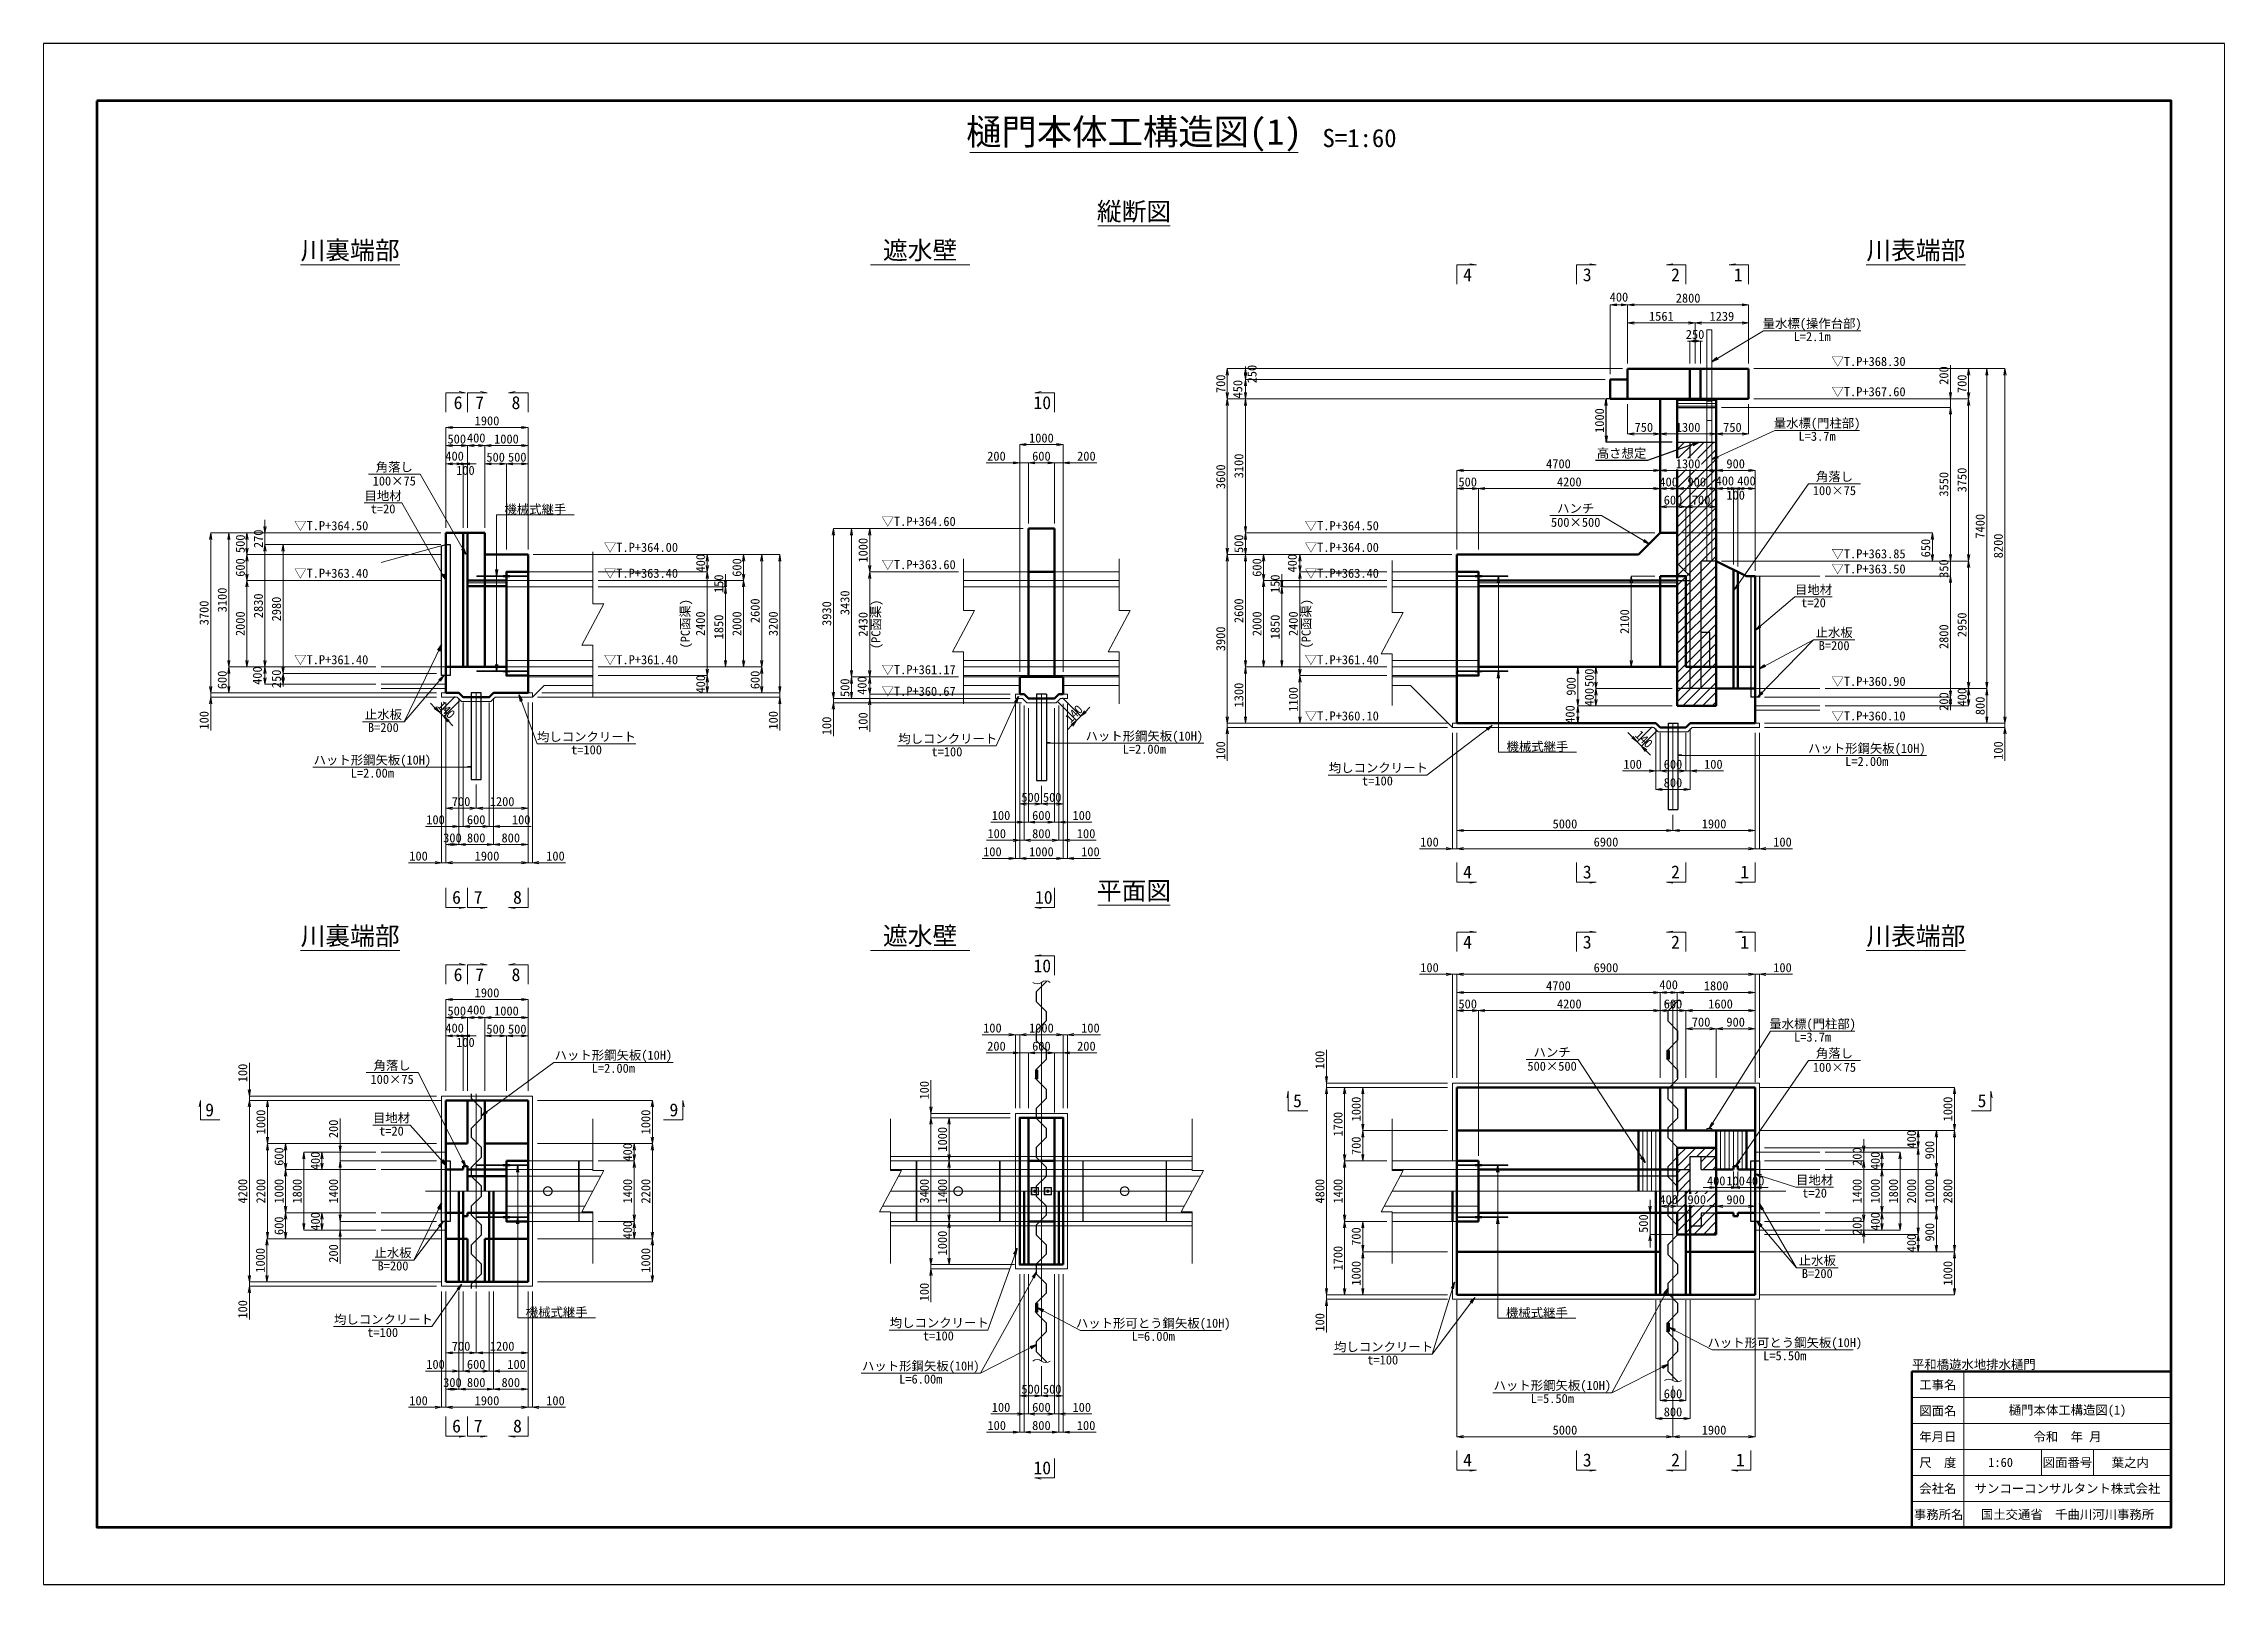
# Paper-space layout '樋門本体工構造図(1)' of a CAD drawing. Header units: millimetres. Extents: x -36 to 384, y 302 to 599.
# The model-space entities are those that its viewports show. They can reach past a viewport. Long polylines and large blocks are cut down to what shows.
import ezdxf
from ezdxf.enums import TextEntityAlignment as Align

# ---------------------------------------------------------------- set-up
doc = ezdxf.new("R2010")
doc.units = ezdxf.units.MM
doc.header["$LTSCALE"] = 60
doc.header["$PDSIZE"] = 300
for name, pattern in [('HIDDEN2', [4.7625, 3.175, -1.5875]), ('SXF_一点短鎖線', [9.25, 6, -1.5, 0.25, -1.5]), ('SXF_二点短鎖線', [11, 6, -1.5, 0.25, -1.5, 0.25, -1.5]), ('SXF_跳び破線', [12, 6, -6]), ('一点短鎖線', [9.25, 6, -1.5, 0.25, -1.5]), ('点線(短)_2', [2, 1, -1])]:
    doc.linetypes.add(name, pattern=pattern)
doc.layers.get('Defpoints').update_dxf_attribs({"color": 151})
for name, color, linetype, lineweight in [('D-BMK', 2, 'SXF_一点短鎖線', 13), ('D-BYP-STR1', 2, 'Continuous', 13), ('D-STR', 1, 'Continuous', 50), ('D-STR-DIM', 7, 'Continuous', 13), ('D-STR-HTXT', 7, 'Continuous', 13), ('D-STR-STR1', 2, 'Continuous', 13), ('D-STR-STR2', 6, 'Continuous', 25), ('D-STR-STR3', 4, 'Continuous', 25), ('D-STR-STR6', 7, 'Continuous', 13), ('D-STR-STR7', 1, 'Continuous', 13), ('D-STR-STRA', 1, 'Continuous', 25), ('D-STR-TXT', 7, 'Continuous', 13), ('D-TTL', 2, 'Continuous', 140), ('D-TTL-FRAM', 2, 'Continuous', 50), ('D-TTL-LINE', 7, 'Continuous', 13), ('D-TTL-TXT', 7, 'Continuous', 13)]:
    doc.layers.add(name, color=color, linetype=linetype, lineweight=lineweight)
doc.styles.add('MS ゴシック', font='MS Gothic.ttf')
doc.styles.add('ＭＳ ゴシック', font='MS Gothic.ttf')
doc.dimstyles.new('DIM-60', dxfattribs={"dimscale": 60, "dimtxt": 3.5, "dimasz": 2.5, "dimexe": 0, "dimexo": 2, "dimgap": 0.8, "dimtad": 1, "dimdec": 0, "dimzin": 0, "dimdsep": 46, "dimtxsty": 'MS ゴシック', "dimblk": 'OPEN', "dimcen": 0.1, "dimclrd": 256, "dimclre": 256, "dimclrt": 256, "dimaunit": 1, "dimadec": 4, "dimazin": 0, "dimtfac": 1, "dimtdec": 0, "dimtmove": 0, "dimatfit": 3, "dimldrblk": 'OPEN', "dimfxl": 1, "dimtolj": 1, "dimtzin": 0, "dimlwd": -1, "dimlwe": -1, "dimarcsym": 0})
doc.dimstyles.new('DIM-60-F', dxfattribs={"dimscale": 60, "dimtxt": 3.5, "dimasz": 2.5, "dimexe": 0, "dimexo": 2, "dimgap": 0.8, "dimtad": 1, "dimdec": 0, "dimzin": 0, "dimdsep": 46, "dimtxsty": 'MS ゴシック', "dimblk": 'OPEN', "dimcen": 0.1, "dimaunit": 1, "dimadec": 4, "dimazin": 0, "dimtfac": 1, "dimtdec": 0, "dimtmove": 2, "dimatfit": 3, "dimldrblk": 'OPEN', "dimfxl": 1, "dimtolj": 1, "dimtzin": 0, "dimlwd": -1, "dimlwe": -1, "dimarcsym": 2})

psp = doc.layouts.new('樋門本体工構造図(1)')

msp = doc.modelspace()

# ---------------------------------------------------------------- texts
at = {"layer": 'D-STR-HTXT', "linetype": 'Continuous', "style": 'ＭＳ ゴシック'}
for s, p in [('3', (205186, 12323.1)), ('2', (207229.2, 12323.1)), ('4', (202415.7, 12323.1)), ('1', (208679.2, 12323.1)), ('6', (179059, 9364.4)), ('7', (179559, 9364.4)), ('8', (180399.1, 9364.4)), ('10', (192577.5, 9364.4)), ('4', (202415.7, -1491.2)), ('3', (205186, -1491.2)), ('2', (207229.2, -1491.2)), ('1', (208829.2, -1491.2)), ('6', (179024, -2077.1)), ('7', (179524, -2077.1)), ('8', (180434.1, -2077.1)), ('10', (192612.5, -2077.1)), ('4', (202415.7, -3113.9)), ('3', (205186, -3113.9)), ('2', (207229.2, -3113.9)), ('1', (208829.2, -3113.9)), ('10', (192577.5, -3662.6)), ('6', (179059, -3865.9)), ('7', (179559, -3865.9)), ('8', (180399.1, -3865.9)), ('5', (198481.6, -6783)), ('5', (214320.7, -6783)), ('9', (173311.1, -6994)), ('9', (184053.1, -6994)), ('6', (179024, -14307.3)), ('7', (179524, -14307.3)), ('8', (180434.1, -14307.3)), ('10', (192577.5, -15274.5)), ('4', (202415.7, -15093.2)), ('3', (205186, -15093.2)), ('2', (207229.2, -15093.2)), ('1', (208729.5, -15093.2))]:
    msp.add_text(s, height=300, dxfattribs=at).set_placement(p, align=Align.CENTER)
at = {"layer": 'D-STR-TXT'}
for s, style, p in [('量水標(操作台部)', 'ＭＳ ゴシック', (210390.7, 11178.3)), ('▽T.P+368.30', 'MS ゴシック', (211695.9, 10300.7, -86362.7)), ('▽T.P+367.60', 'MS ゴシック', (211695.9, 9600.7, -86362.7)), ('量水標(門柱部)', 'ＭＳ ゴシック', (210505, 8873.1)), ('角落し', 'MS ゴシック', (177583.2, 7858.3)), ('角落し', 'MS ゴシック', (210906.8, 7635.8)), ('目地材', 'MS ゴシック', (177324.3, 7193.9)), ('ハンチ', 'MS ゴシック', (204919.6, 6902.1)), ('▽T.P+364.50', 'MS ゴシック', (176124.9, 6500.7)), ('▽T.P+364.60', 'MS ゴシック', (189716.3, 6600.7, 129544)), ('▽T.P+364.50', 'MS ゴシック', (199508.3, 6500.7, 215906.7)), ('▽T.P+364.00', 'MS ゴシック', (183291.4, 6000.7)), ('▽T.P+364.00', 'MS ゴシック', (199508.3, 6000.7, 215906.7)), ('▽T.P+363.85', 'MS ゴシック', (211695.9, 5850.7, -86362.7)), ('▽T.P+363.40', 'MS ゴシック', (176124.9, 5400.7)), ('▽T.P+363.40', 'MS ゴシック', (183291.4, 5400.7)), ('▽T.P+363.60', 'MS ゴシック', (189716.3, 5600.7)), ('▽T.P+363.40', 'MS ゴシック', (199508.3, 5400.7, 215906.7)), ('▽T.P+363.50', 'MS ゴシック', (211695.9, 5500.7, -86362.7)), ('目地材', 'MS ゴシック', (210422.5, 5022.2, -323860)), ('止水板', 'MS ゴシック', (210900.2, 4030, -323860)), ('▽T.P+361.40', 'MS ゴシック', (176124.8, 3400.7, 129544)), ('▽T.P+361.40', 'MS ゴシック', (183291.3, 3400.7, 129544)), ('▽T.P+361.40', 'MS ゴシック', (199508.1, 3400.7, 215906.7)), ('▽T.P+361.17', 'MS ゴシック', (189716.3, 3170.7)), ('▽T.P+360.90', 'MS ゴシック', (211695.9, 2900.7, -86362.7)), ('▽T.P+360.67', 'MS ゴシック', (189716.3, 2670.7)), ('止水板', 'MS ゴシック', (177331.1, 2134.6, -323860)), ('▽T.P+360.10', 'MS ゴシック', (199508.1, 2100.7, 215906.7)), ('▽T.P+360.10', 'MS ゴシック', (211695.9, 2100.7, -86362.7)), ('均しコンクリート', 'MS ゴシック', (182031.4, 1619.5)), ('均しコンクリート', 'MS ゴシック', (190389.9, 1574.4)), ('ハット形鋼矢板(10H)', 'MS ゴシック', (194938.2, 1635.3)), ('ハット形鋼矢板(10H)', 'MS ゴシック', (211655.4, 1350.7)), ('ハット形鋼矢板(10H)', 'MS ゴシック', (177075.7, 1081.6)), ('均しコンクリート', 'MS ゴシック', (200352.4, 900.4)), ('量水標(門柱部)', 'ＭＳ ゴシック', (210401.8, -5024.3)), ('ハット形鋼矢板(10H)', 'MS ゴシック', (182652.7, -5746.7)), ('ハンチ', 'MS ゴシック', (204373.4, -5678.8)), ('角落し', 'MS ゴシック', (210906.8, -5703.8)), ('角落し', 'MS ゴシック', (177533.2, -5983.1)), ('目地材', 'MS ゴシック', (177518.2, -7198.2)), ('目地材', 'MS ゴシック', (210447.5, -8632.8)), ('止水板', 'MS ゴシック', (177554.5, -10318.8)), ('止水板', 'MS ゴシック', (210510.4, -10494.7)), ('均しコンクリート', 'MS ゴシック', (177334.4, -11858.4)), ('均しコンクリート', 'MS ゴシック', (190193.5, -11937.7)), ('ハット形可とう鋼矢板(10H)', 'MS ゴシック', (195144.7, -11946.3)), ('ハット形可とう鋼矢板(10H)', 'MS ゴシック', (209758.3, -12396.3)), ('均しコンクリート', 'MS ゴシック', (200474.2, -12493.4)), ('ハット形鋼矢板(10H)', 'MS ゴシック', (189766, -12936)), ('ハット形鋼矢板(10H)', 'MS ゴシック', (204379.6, -13386))]:
    msp.add_text(s, height=210, dxfattribs=dict(at, style=style)).set_placement(p, align=Align.BOTTOM_CENTER)
for s, style, p in [('L=2.1m', 'ＭＳ ゴシック', (210390.7, 11148.3)), ('L=3.7m', 'ＭＳ ゴシック', (210505, 8843.1)), ('100×75', 'MS ゴシック', (177583.2, 7808.3)), ('100×75', 'MS ゴシック', (210906.8, 7585.8)), ('t=20', 'MS ゴシック', (177324.3, 7163.9)), ('500×500', 'MS ゴシック', (204919.6, 6852.1)), ('t=20', 'MS ゴシック', (210422.5, 4992.2, -323860)), ('B=200', 'MS ゴシック', (210900.2, 4000, -323860)), ('B=200', 'MS ゴシック', (177331.1, 2104.6, -323860)), ('t=100', 'MS ゴシック', (182031.4, 1589.5)), ('t=100', 'MS ゴシック', (190370.7, 1544.4)), ('L=2.00m', 'MS ゴシック', (194938.2, 1605.3)), ('L=2.00m', 'MS ゴシック', (177075.7, 1051.6)), ('L=2.00m', 'MS ゴシック', (211655.4, 1320.7)), ('t=100', 'MS ゴシック', (200333.2, 870.4)), ('L=3.7m', 'ＭＳ ゴシック', (210401.8, -5054.3)), ('100×75', 'MS ゴシック', (177533.2, -6033.1)), ('L=2.00m', 'MS ゴシック', (182652.7, -5776.7)), ('500×500', 'MS ゴシック', (204373.4, -5728.8)), ('100×75', 'MS ゴシック', (210906.8, -5753.8)), ('t=20', 'MS ゴシック', (177518.2, -7228.2)), ('t=20', 'MS ゴシック', (210447.5, -8662.8)), ('B=200', 'MS ゴシック', (177554.5, -10348.8)), ('B=200', 'MS ゴシック', (210510.4, -10524.7)), ('t=100', 'MS ゴシック', (177315.2, -11888.4)), ('t=100', 'MS ゴシック', (190174.3, -11967.7)), ('L=6.00m', 'MS ゴシック', (195144.7, -11976.3)), ('t=100', 'MS ゴシック', (200455, -12523.4)), ('L=5.50m', 'MS ゴシック', (209758.3, -12426.3)), ('L=6.00m', 'MS ゴシック', (189766, -12966)), ('L=5.50m', 'MS ゴシック', (204379.6, -13416))]:
    msp.add_text(s, height=210, dxfattribs=dict(at, style=style)).set_placement(p, align=Align.TOP_CENTER)
at = {"layer": 'D-STR-TXT', "char_height": 210, "attachment_point": 8, "style": 'MS ゴシック'}
for insert in [(180847.4, 6919.6), (204035, 1432.2), (181341.3, -11652.5), (204021.9, -11665.3)]:
    msp.add_mtext('機械式継手', dxfattribs=dict(at, insert=insert))
at = {"layer": 'D-TTL-TXT', "style": 'MS ゴシック'}
for s, height, p in [('樋門本体工構造図(1)', 600, (194699.5, 15300)), ('S=1:60', 420, (199918.3, 15300)), ('縦断図', 420, (194699.5, 13602.1)), ('川裏端部', 420, (176561.1, 12704.5)), ('遮水壁', 420, (189751.5, 12704.5)), ('川表端部', 420, (212790.1, 12704.5)), ('平面図', 420, (194699.5, -2109.3)), ('川裏端部', 420, (176561.1, -3155.5)), ('遮水壁', 420, (189751.5, -3155.5)), ('川表端部', 420, (212790.1, -3155.5))]:
    msp.add_text(s, height=height, dxfattribs=at).set_placement(p, align=Align.BOTTOM_CENTER)
msp.add_text('平和橋遊水地排水樋門', height=210, dxfattribs=at).set_placement((212699.5, -12900), align=Align.BOTTOM_LEFT)
for s, p in [('工事名', (213299.5, -13200)), ('図面名', (213299.5, -13800)), ('樋門本体工構造図(1)', (216299.5, -13800)), ('年月日', (213299.5, -14400)), ('令和  年 月', (216299.5, -14400)), ('尺\u3000度', (213299.5, -15000)), ('1:60', (214751.4, -15000)), ('図面番号', (216299.5, -15000)), ('葉之内', (217751.4, -15000)), ('会社名', (213299.5, -15600)), ('サンコーコンサルタント株式会社', (216299.5, -15600)), ('事務所名', (213318.8, -16200)), ('国土交通省\u3000千曲川河川事務所', (216299.5, -16200))]:
    msp.add_text(s, height=210, dxfattribs=at).set_placement(p, align=Align.MIDDLE)
at = {"layer": 'Defpoints', "style": 'MS ゴシック'}
msp.add_text('高さ想定', height=210, dxfattribs=at).set_placement((205980.3, 8176.6), align=Align.BOTTOM_CENTER)

# ---------------------------------------------------------------- blocks, each defined once
blk = doc.blocks.new('_Open')
at = {"color": 0, "linetype": 'ByBlock', "lineweight": -2}
for p, q in [((-1, 0.17), (0, 0)), ((-1, -0.17), (0, 0)), ((0, 0), (-1, 0))]:
    blk.add_line(p, q, dxfattribs=at)
blk = doc.blocks.new('*D438')
at = {"layer": 'D-STR-DIM', "color": 0, "transparency": 16777216}
for p, q in [((178779, 2581), (178779, 133)), ((179479, 681), (179479, 133)), ((178929, 133), (179329, 133))]:
    blk.add_line(p, q, dxfattribs=at)
at = {"layer": 'Defpoints', "color": 0, "transparency": 16777216}
for p in [(178779, 2701), (179479, 801), (179479, 133)]:
    blk.add_point(p, dxfattribs=at)
at = {"layer": 'D-STR-DIM', "color": 0, "transparency": 16777216, "xscale": 150, "yscale": 150, "zscale": 150, "rotation": 180}
blk.add_blockref('_Open', (178779, 133), dxfattribs=at)
at = {"layer": 'D-STR-DIM', "color": 0, "transparency": 16777216, "xscale": 150, "yscale": 150, "zscale": 150}
blk.add_blockref('_Open', (179479, 133), dxfattribs=at)
at = {"layer": 'D-STR-DIM', "color": 0, "transparency": 16777216, "insert": (179129, 286), "char_height": 210, "attachment_point": 5, "style": 'MS ゴシック'}
blk.add_mtext('\\A1;700', dxfattribs=at)
blk = doc.blocks.new('*D439')
at = {"layer": 'D-STR-DIM', "color": 0, "transparency": 16777216}
for p, q in [((180679, 2581), (180679, 133)), ((179479, 681), (179479, 133)), ((179629, 133), (180529, 133))]:
    blk.add_line(p, q, dxfattribs=at)
at = {"layer": 'Defpoints', "color": 0, "transparency": 16777216}
for p in [(180679, 2701), (179479, 801), (180679, 133)]:
    blk.add_point(p, dxfattribs=at)
at = {"layer": 'D-STR-DIM', "color": 0, "transparency": 16777216, "xscale": 150, "yscale": 150, "zscale": 150, "rotation": 180}
blk.add_blockref('_Open', (179479, 133), dxfattribs=at)
at = {"layer": 'D-STR-DIM', "color": 0, "transparency": 16777216, "xscale": 150, "yscale": 150, "zscale": 150}
blk.add_blockref('_Open', (180679, 133), dxfattribs=at)
at = {"layer": 'D-STR-DIM', "color": 0, "transparency": 16777216, "insert": (180079, 286), "char_height": 210, "attachment_point": 5, "style": 'MS ゴシック'}
blk.add_mtext('\\A1;1200', dxfattribs=at)
blk = doc.blocks.new('*D440')
at = {"layer": 'D-STR-DIM', "color": 0, "transparency": 16777216}
for p, q in [((178779, 2581), (178779, -1127)), ((180679, 2581), (180679, -1127)), ((178929, -1127), (180529, -1127))]:
    blk.add_line(p, q, dxfattribs=at)
at = {"layer": 'Defpoints', "color": 0, "transparency": 16777216}
for p in [(178779, 2701), (180679, 2701), (180679, -1127)]:
    blk.add_point(p, dxfattribs=at)
at = {"layer": 'D-STR-DIM', "color": 0, "transparency": 16777216, "xscale": 150, "yscale": 150, "zscale": 150, "rotation": 180}
blk.add_blockref('_Open', (178779, -1127), dxfattribs=at)
at = {"layer": 'D-STR-DIM', "color": 0, "transparency": 16777216, "xscale": 150, "yscale": 150, "zscale": 150}
blk.add_blockref('_Open', (180679, -1127), dxfattribs=at)
at = {"layer": 'D-STR-DIM', "color": 0, "transparency": 16777216, "insert": (179729, -974), "char_height": 210, "attachment_point": 5, "style": 'MS ゴシック'}
blk.add_mtext('\\A1;1900', dxfattribs=at)
blk = doc.blocks.new('*D441')
at = {"layer": 'D-STR-DIM', "color": 0, "transparency": 16777216}
for p, q in [((178659, 6501), (174174, 6501)), ((174174, 6351), (174174, 6151)), ((178659, 6001), (174174, 6001))]:
    blk.add_line(p, q, dxfattribs=at)
at = {"layer": 'Defpoints', "color": 0, "transparency": 16777216}
for p in [(178779, 6501), (174174, 6001), (178779, 6001)]:
    blk.add_point(p, dxfattribs=at)
at = {"layer": 'D-STR-DIM', "color": 0, "transparency": 16777216, "xscale": 150, "yscale": 150, "zscale": 150}
for p, rotation in [((174174, 6501), 90), ((174174, 6001), 270)]:
    blk.add_blockref('_Open', p, dxfattribs=dict(at, rotation=rotation))
at = {"layer": 'D-STR-DIM', "color": 0, "transparency": 16777216, "insert": (174021, 6251), "char_height": 210, "attachment_point": 5, "rotation": 90, "style": 'MS ゴシック'}
blk.add_mtext('\\A1;500', dxfattribs=at)
blk = doc.blocks.new('*D442')
at = {"layer": 'D-STR-DIM', "color": 0, "transparency": 16777216}
for p, q in [((178659, 6001), (174174, 6001)), ((174174, 5851), (174174, 5551)), ((178659, 5401), (174174, 5401))]:
    blk.add_line(p, q, dxfattribs=at)
at = {"layer": 'Defpoints', "color": 0, "transparency": 16777216}
for p in [(178779, 6001), (174174, 5401), (178779, 5401)]:
    blk.add_point(p, dxfattribs=at)
at = {"layer": 'D-STR-DIM', "color": 0, "transparency": 16777216, "xscale": 150, "yscale": 150, "zscale": 150}
for p, rotation in [((174174, 6001), 90), ((174174, 5401), 270)]:
    blk.add_blockref('_Open', p, dxfattribs=dict(at, rotation=rotation))
at = {"layer": 'D-STR-DIM', "color": 0, "transparency": 16777216, "insert": (174021, 5701), "char_height": 210, "attachment_point": 5, "rotation": 90, "style": 'MS ゴシック'}
blk.add_mtext('\\A1;600', dxfattribs=at)
blk = doc.blocks.new('*D443')
at = {"layer": 'D-STR-DIM', "color": 0, "transparency": 16777216}
for p, q in [((178659, 5401), (174174, 5401)), ((174174, 5251), (174174, 3551)), ((177159, 3401), (174174, 3401))]:
    blk.add_line(p, q, dxfattribs=at)
at = {"layer": 'Defpoints', "color": 0, "transparency": 16777216}
for p in [(178779, 5401), (174174, 3401), (177279, 3401)]:
    blk.add_point(p, dxfattribs=at)
at = {"layer": 'D-STR-DIM', "color": 0, "transparency": 16777216, "xscale": 150, "yscale": 150, "zscale": 150}
for p, rotation in [((174174, 5401), 90), ((174174, 3401), 270)]:
    blk.add_blockref('_Open', p, dxfattribs=dict(at, rotation=rotation))
at = {"layer": 'D-STR-DIM', "color": 0, "transparency": 16777216, "insert": (174021, 4401), "char_height": 210, "attachment_point": 5, "rotation": 90, "style": 'MS ゴシック'}
blk.add_mtext('\\A1;2000', dxfattribs=at)
blk = doc.blocks.new('*D444')
at = {"layer": 'D-STR-DIM', "color": 0, "transparency": 16777216}
for p, q in [((178659, 6501), (173756, 6501)), ((173756, 6351), (173756, 3551)), ((177159, 3401), (173756, 3401))]:
    blk.add_line(p, q, dxfattribs=at)
at = {"layer": 'Defpoints', "color": 0, "transparency": 16777216}
for p in [(178779, 6501), (173756, 3401), (177279, 3401)]:
    blk.add_point(p, dxfattribs=at)
at = {"layer": 'D-STR-DIM', "color": 0, "transparency": 16777216, "xscale": 150, "yscale": 150, "zscale": 150}
for p, rotation in [((173756, 6501), 90), ((173756, 3401), 270)]:
    blk.add_blockref('_Open', p, dxfattribs=dict(at, rotation=rotation))
at = {"layer": 'D-STR-DIM', "color": 0, "transparency": 16777216, "insert": (173603, 4951), "char_height": 210, "attachment_point": 5, "rotation": 90, "style": 'MS ゴシック'}
blk.add_mtext('\\A1;3100', dxfattribs=at)
blk = doc.blocks.new('*D445')
at = {"layer": 'D-STR-DIM', "color": 0, "transparency": 16777216}
for p, q in [((177159, 3401), (173756, 3401)), ((173756, 2951), (173756, 3251)), ((178559, 2801), (173756, 2801))]:
    blk.add_line(p, q, dxfattribs=at)
at = {"layer": 'Defpoints', "color": 0, "transparency": 16777216}
for p in [(173756, 3401), (177279, 3401), (178679, 2801)]:
    blk.add_point(p, dxfattribs=at)
at = {"layer": 'D-STR-DIM', "color": 0, "transparency": 16777216, "xscale": 150, "yscale": 150, "zscale": 150}
for p, rotation in [((173756, 3401), 90), ((173756, 2801), 270)]:
    blk.add_blockref('_Open', p, dxfattribs=dict(at, rotation=rotation))
at = {"layer": 'D-STR-DIM', "color": 0, "transparency": 16777216, "insert": (173603, 3101), "char_height": 210, "attachment_point": 5, "rotation": 90, "style": 'MS ゴシック'}
blk.add_mtext('\\A1;600', dxfattribs=at)
blk = doc.blocks.new('*D446')
at = {"layer": 'D-STR-DIM', "color": 0, "transparency": 16777216}
for p, q in [((178659, 6501), (173336, 6501)), ((173336, 2951), (173336, 6351)), ((178559, 2801), (173336, 2801))]:
    blk.add_line(p, q, dxfattribs=at)
at = {"layer": 'Defpoints', "color": 0, "transparency": 16777216}
for p in [(173336, 6501), (178779, 6501), (178679, 2801)]:
    blk.add_point(p, dxfattribs=at)
at = {"layer": 'D-STR-DIM', "color": 0, "transparency": 16777216, "xscale": 150, "yscale": 150, "zscale": 150}
for p, rotation in [((173336, 6501), 90), ((173336, 2801), 270)]:
    blk.add_blockref('_Open', p, dxfattribs=dict(at, rotation=rotation))
at = {"layer": 'D-STR-DIM', "color": 0, "transparency": 16777216, "insert": (173183, 4651), "char_height": 210, "attachment_point": 5, "rotation": 90, "style": 'MS ゴシック'}
blk.add_mtext('\\A1;3700', dxfattribs=at)
blk = doc.blocks.new('*D447')
at = {"layer": 'D-STR-DIM', "color": 0, "transparency": 16777216}
for p, q in [((173336, 2951), (173336, 3101)), ((178559, 2801), (173336, 2801)), ((173336, 2801), (173336, 2701)), ((178559, 2701), (173336, 2701)), ((173336, 2551), (173336, 1933))]:
    blk.add_line(p, q, dxfattribs=at)
at = {"layer": 'Defpoints', "color": 0, "transparency": 16777216}
for p in [(173336, 2701), (178679, 2801), (178679, 2701)]:
    blk.add_point(p, dxfattribs=at)
at = {"layer": 'D-STR-DIM', "color": 0, "transparency": 16777216, "xscale": 150, "yscale": 150, "zscale": 150}
for p, rotation in [((173336, 2801), 270), ((173336, 2701), 90)]:
    blk.add_blockref('_Open', p, dxfattribs=dict(at, rotation=rotation))
at = {"layer": 'D-STR-DIM', "color": 0, "transparency": 16777216, "insert": (173183, 2167), "char_height": 210, "attachment_point": 5, "rotation": 90, "style": 'MS ゴシック'}
blk.add_mtext('\\A1;100', dxfattribs=at)
blk = doc.blocks.new('*D448')
at = {"layer": 'D-STR-DIM', "color": 0, "transparency": 16777216}
for p, q in [((178779, 6621), (178779, 8100)), ((178929, 8100), (179029, 8100)), ((179179, 6621), (179179, 8100))]:
    blk.add_line(p, q, dxfattribs=at)
at = {"layer": 'Defpoints', "color": 0, "transparency": 16777216}
for p in [(179179, 8100), (178779, 6501), (179179, 6501)]:
    blk.add_point(p, dxfattribs=at)
at = {"layer": 'D-STR-DIM', "color": 0, "transparency": 16777216, "xscale": 150, "yscale": 150, "zscale": 150, "rotation": 180}
blk.add_blockref('_Open', (178779, 8100), dxfattribs=at)
at = {"layer": 'D-STR-DIM', "color": 0, "transparency": 16777216, "xscale": 150, "yscale": 150, "zscale": 150}
blk.add_blockref('_Open', (179179, 8100), dxfattribs=at)
at = {"layer": 'D-STR-DIM', "color": 0, "transparency": 16777216, "insert": (178979, 8277), "char_height": 210, "attachment_point": 5, "style": 'MS ゴシック'}
blk.add_mtext('\\A1;400', dxfattribs=at)
blk = doc.blocks.new('*D449')
at = {"layer": 'D-STR-DIM', "color": 0, "transparency": 16777216}
for p, q in [((179129, 8100), (178979, 8100)), ((179179, 6621), (179179, 8100)), ((179179, 8100), (179279, 8100)), ((179279, 6621), (179279, 8100)), ((179329, 8100), (179479, 8100))]:
    blk.add_line(p, q, dxfattribs=at)
at = {"layer": 'Defpoints', "color": 0, "transparency": 16777216}
for p in [(179279, 8100), (179179, 6501), (179279, 6501)]:
    blk.add_point(p, dxfattribs=at)
at = {"layer": 'D-STR-DIM', "color": 0, "transparency": 16777216, "xscale": 150, "yscale": 150, "zscale": 150}
blk.add_blockref('_Open', (179279, 8100), dxfattribs=at)
at = {"layer": 'D-STR-DIM', "color": 0, "transparency": 16777216, "xscale": 150, "yscale": 150, "zscale": 150, "rotation": 180}
blk.add_blockref('_Open', (179179, 8100), dxfattribs=at)
at = {"layer": 'D-STR-DIM', "color": 0, "transparency": 16777216, "char_height": 210, "attachment_point": 5, "style": 'MS ゴシック'}
for s, insert in [('\\A1;', (179229, 8253)), ('\\A1;100', (179229, 7947))]:
    blk.add_mtext(s, dxfattribs=dict(at, insert=insert))
blk = doc.blocks.new('*D450')
at = {"layer": 'D-STR-DIM', "color": 0, "transparency": 16777216}
for p, q in [((178779, 6621), (178779, 8520)), ((179129, 8520), (178929, 8520)), ((179279, 6621), (179279, 8520))]:
    blk.add_line(p, q, dxfattribs=at)
at = {"layer": 'Defpoints', "color": 0, "transparency": 16777216}
for p in [(178779, 8520), (178779, 6501), (179279, 6501)]:
    blk.add_point(p, dxfattribs=at)
at = {"layer": 'D-STR-DIM', "color": 0, "transparency": 16777216, "xscale": 150, "yscale": 150, "zscale": 150, "rotation": 180}
blk.add_blockref('_Open', (178779, 8520), dxfattribs=at)
at = {"layer": 'D-STR-DIM', "color": 0, "transparency": 16777216, "xscale": 150, "yscale": 150, "zscale": 150}
blk.add_blockref('_Open', (179279, 8520), dxfattribs=at)
at = {"layer": 'D-STR-DIM', "color": 0, "transparency": 16777216, "insert": (179029, 8673), "char_height": 210, "attachment_point": 5, "style": 'MS ゴシック'}
blk.add_mtext('\\A1;500', dxfattribs=at)
blk = doc.blocks.new('*D451')
at = {"layer": 'D-STR-DIM', "color": 0, "transparency": 16777216}
for p, q in [((179279, 6621), (179279, 8520)), ((179429, 8520), (179529, 8520)), ((179679, 6621), (179679, 8520))]:
    blk.add_line(p, q, dxfattribs=at)
at = {"layer": 'Defpoints', "color": 0, "transparency": 16777216}
for p in [(179679, 8520), (179279, 6501), (179679, 6501)]:
    blk.add_point(p, dxfattribs=at)
at = {"layer": 'D-STR-DIM', "color": 0, "transparency": 16777216, "xscale": 150, "yscale": 150, "zscale": 150, "rotation": 180}
blk.add_blockref('_Open', (179279, 8520), dxfattribs=at)
at = {"layer": 'D-STR-DIM', "color": 0, "transparency": 16777216, "xscale": 150, "yscale": 150, "zscale": 150}
blk.add_blockref('_Open', (179679, 8520), dxfattribs=at)
at = {"layer": 'D-STR-DIM', "color": 0, "transparency": 16777216, "insert": (179479, 8697), "char_height": 210, "attachment_point": 5, "style": 'MS ゴシック'}
blk.add_mtext('\\A1;400', dxfattribs=at)
blk = doc.blocks.new('*D452')
at = {"layer": 'D-STR-DIM', "color": 0, "transparency": 16777216}
for p, q in [((179679, 6621), (179679, 8520)), ((179829, 8520), (180529, 8520)), ((180679, 6121), (180679, 8520))]:
    blk.add_line(p, q, dxfattribs=at)
at = {"layer": 'Defpoints', "color": 0, "transparency": 16777216}
for p in [(180679, 8520), (179679, 6501), (180679, 6001)]:
    blk.add_point(p, dxfattribs=at)
at = {"layer": 'D-STR-DIM', "color": 0, "transparency": 16777216, "xscale": 150, "yscale": 150, "zscale": 150, "rotation": 180}
blk.add_blockref('_Open', (179679, 8520), dxfattribs=at)
at = {"layer": 'D-STR-DIM', "color": 0, "transparency": 16777216, "xscale": 150, "yscale": 150, "zscale": 150}
blk.add_blockref('_Open', (180679, 8520), dxfattribs=at)
at = {"layer": 'D-STR-DIM', "color": 0, "transparency": 16777216, "insert": (180179, 8673), "char_height": 210, "attachment_point": 5, "style": 'MS ゴシック'}
blk.add_mtext('\\A1;1000', dxfattribs=at)
blk = doc.blocks.new('*D453')
at = {"layer": 'D-STR-DIM', "color": 0, "transparency": 16777216}
for p, q in [((178779, 6621), (178779, 8940)), ((180529, 8940), (178929, 8940)), ((180679, 6121), (180679, 8940))]:
    blk.add_line(p, q, dxfattribs=at)
at = {"layer": 'Defpoints', "color": 0, "transparency": 16777216}
for p in [(178779, 8940), (178779, 6501), (180679, 6001)]:
    blk.add_point(p, dxfattribs=at)
at = {"layer": 'D-STR-DIM', "color": 0, "transparency": 16777216, "xscale": 150, "yscale": 150, "zscale": 150, "rotation": 180}
blk.add_blockref('_Open', (178779, 8940), dxfattribs=at)
at = {"layer": 'D-STR-DIM', "color": 0, "transparency": 16777216, "xscale": 150, "yscale": 150, "zscale": 150}
blk.add_blockref('_Open', (180679, 8940), dxfattribs=at)
at = {"layer": 'D-STR-DIM', "color": 0, "transparency": 16777216, "insert": (179729, 9093), "char_height": 210, "attachment_point": 5, "style": 'MS ゴシック'}
blk.add_mtext('\\A1;1900', dxfattribs=at)
blk = doc.blocks.new('*D454')
at = {"layer": 'D-STR-DIM', "color": 0, "transparency": 16777216}
for p, q in [((180799, 6001), (185666, 6001)), ((185666, 5851), (185666, 5551)), ((182299, 5401), (185666, 5401))]:
    blk.add_line(p, q, dxfattribs=at)
at = {"layer": 'Defpoints', "color": 0, "transparency": 16777216}
for p in [(180679, 6001), (182179, 5401), (185666, 5401)]:
    blk.add_point(p, dxfattribs=at)
at = {"layer": 'D-STR-DIM', "color": 0, "transparency": 16777216, "xscale": 150, "yscale": 150, "zscale": 150}
for p, rotation in [((185666, 6001), 90), ((185666, 5401), 270)]:
    blk.add_blockref('_Open', p, dxfattribs=dict(at, rotation=rotation))
at = {"layer": 'D-STR-DIM', "color": 0, "transparency": 16777216, "insert": (185513, 5701), "char_height": 210, "attachment_point": 5, "rotation": 90, "style": 'MS ゴシック'}
blk.add_mtext('\\A1;600', dxfattribs=at)
blk = doc.blocks.new('*D455')
at = {"layer": 'D-STR-DIM', "color": 0, "transparency": 16777216}
for p, q in [((185246, 5401), (185246, 5551)), ((182299, 5401), (185246, 5401)), ((182299, 5251), (185246, 5251)), ((185246, 5401), (185246, 5251)), ((185246, 5251), (185246, 5101))]:
    blk.add_line(p, q, dxfattribs=at)
at = {"layer": 'Defpoints', "color": 0, "transparency": 16777216}
for p in [(182179, 5401), (182179, 5251), (185246, 5251)]:
    blk.add_point(p, dxfattribs=at)
at = {"layer": 'D-STR-DIM', "color": 0, "transparency": 16777216, "xscale": 150, "yscale": 150, "zscale": 150}
for p, rotation in [((185246, 5401), 90), ((185246, 5251), 270)]:
    blk.add_blockref('_Open', p, dxfattribs=dict(at, rotation=rotation))
at = {"layer": 'D-STR-DIM', "color": 0, "transparency": 16777216, "insert": (185093, 5326), "char_height": 210, "attachment_point": 5, "rotation": 90, "style": 'MS ゴシック'}
blk.add_mtext('\\A1;150', dxfattribs=at)
blk = doc.blocks.new('*D456')
at = {"layer": 'D-STR-DIM', "color": 0, "transparency": 16777216}
for p, q in [((182299, 5251), (185246, 5251)), ((185246, 5101), (185246, 3551)), ((182299, 3401), (185246, 3401))]:
    blk.add_line(p, q, dxfattribs=at)
at = {"layer": 'Defpoints', "color": 0, "transparency": 16777216}
for p in [(182179, 5251), (182179, 3401), (185246, 3401)]:
    blk.add_point(p, dxfattribs=at)
at = {"layer": 'D-STR-DIM', "color": 0, "transparency": 16777216, "xscale": 150, "yscale": 150, "zscale": 150}
for p, rotation in [((185246, 5251), 90), ((185246, 3401), 270)]:
    blk.add_blockref('_Open', p, dxfattribs=dict(at, rotation=rotation))
at = {"layer": 'D-STR-DIM', "color": 0, "transparency": 16777216, "insert": (185093, 4326), "char_height": 210, "attachment_point": 5, "rotation": 90, "style": 'MS ゴシック'}
blk.add_mtext('\\A1;1850', dxfattribs=at)
blk = doc.blocks.new('*D457')
at = {"layer": 'D-STR-DIM', "color": 0, "transparency": 16777216}
for p, q in [((182299, 5401), (185666, 5401)), ((185666, 5251), (185666, 3551)), ((182299, 3401), (185666, 3401))]:
    blk.add_line(p, q, dxfattribs=at)
at = {"layer": 'Defpoints', "color": 0, "transparency": 16777216}
for p in [(182179, 5401), (182179, 3401), (185666, 3401)]:
    blk.add_point(p, dxfattribs=at)
at = {"layer": 'D-STR-DIM', "color": 0, "transparency": 16777216, "xscale": 150, "yscale": 150, "zscale": 150}
for p, rotation in [((185666, 5401), 90), ((185666, 3401), 270)]:
    blk.add_blockref('_Open', p, dxfattribs=dict(at, rotation=rotation))
at = {"layer": 'D-STR-DIM', "color": 0, "transparency": 16777216, "insert": (185513, 4401), "char_height": 210, "attachment_point": 5, "rotation": 90, "style": 'MS ゴシック'}
blk.add_mtext('\\A1;2000', dxfattribs=at)
blk = doc.blocks.new('*D458')
at = {"layer": 'D-STR-DIM', "color": 0, "transparency": 16777216}
for p, q in [((182299, 3401), (186086, 3401)), ((186086, 2951), (186086, 3251)), ((180999, 2801), (186086, 2801))]:
    blk.add_line(p, q, dxfattribs=at)
at = {"layer": 'Defpoints', "color": 0, "transparency": 16777216}
for p in [(182179, 3401), (186086, 3401), (180879, 2801)]:
    blk.add_point(p, dxfattribs=at)
at = {"layer": 'D-STR-DIM', "color": 0, "transparency": 16777216, "xscale": 150, "yscale": 150, "zscale": 150}
for p, rotation in [((186086, 3401), 90), ((186086, 2801), 270)]:
    blk.add_blockref('_Open', p, dxfattribs=dict(at, rotation=rotation))
at = {"layer": 'D-STR-DIM', "color": 0, "transparency": 16777216, "insert": (185933, 3101), "char_height": 210, "attachment_point": 5, "rotation": 90, "style": 'MS ゴシック'}
blk.add_mtext('\\A1;600', dxfattribs=at)
blk = doc.blocks.new('*D459')
at = {"layer": 'D-STR-DIM', "color": 0, "transparency": 16777216}
for p, q in [((186506, 2951), (186506, 3101)), ((180899, 2701), (186506, 2701)), ((180999, 2801), (186506, 2801)), ((186506, 2801), (186506, 2701)), ((186506, 2551), (186506, 1933))]:
    blk.add_line(p, q, dxfattribs=at)
at = {"layer": 'Defpoints', "color": 0, "transparency": 16777216}
for p in [(180779, 2701), (180879, 2801), (186506, 2701)]:
    blk.add_point(p, dxfattribs=at)
at = {"layer": 'D-STR-DIM', "color": 0, "transparency": 16777216, "xscale": 150, "yscale": 150, "zscale": 150}
for p, rotation in [((186506, 2801), 270), ((186506, 2701), 90)]:
    blk.add_blockref('_Open', p, dxfattribs=dict(at, rotation=rotation))
at = {"layer": 'D-STR-DIM', "color": 0, "transparency": 16777216, "insert": (186353, 2167), "char_height": 210, "attachment_point": 5, "rotation": 90, "style": 'MS ゴシック'}
blk.add_mtext('\\A1;100', dxfattribs=at)
blk = doc.blocks.new('*D460')
at = {"layer": 'D-STR-DIM', "color": 0, "transparency": 16777216}
for p, q in [((179079, 2681), (179079, -707)), ((179879, 2681), (179879, -707)), ((179229, -707), (179729, -707))]:
    blk.add_line(p, q, dxfattribs=at)
at = {"layer": 'Defpoints', "color": 0, "transparency": 16777216}
for p in [(179079, 2801), (179879, 2801), (179879, -707)]:
    blk.add_point(p, dxfattribs=at)
at = {"layer": 'D-STR-DIM', "color": 0, "transparency": 16777216, "xscale": 150, "yscale": 150, "zscale": 150, "rotation": 180}
blk.add_blockref('_Open', (179079, -707), dxfattribs=at)
at = {"layer": 'D-STR-DIM', "color": 0, "transparency": 16777216, "xscale": 150, "yscale": 150, "zscale": 150}
blk.add_blockref('_Open', (179879, -707), dxfattribs=at)
at = {"layer": 'D-STR-DIM', "color": 0, "transparency": 16777216, "insert": (179479, -554), "char_height": 210, "attachment_point": 5, "style": 'MS ゴシック'}
blk.add_mtext('\\A1;800', dxfattribs=at)
blk = doc.blocks.new('*D461')
at = {"layer": 'D-STR-DIM', "color": 0, "transparency": 16777216}
for p, q in [((179179, 2581), (179179, -287)), ((179779, 2581), (179779, -287)), ((179329, -287), (179629, -287))]:
    blk.add_line(p, q, dxfattribs=at)
at = {"layer": 'Defpoints', "color": 0, "transparency": 16777216}
for p in [(179179, 2701), (179779, 2701), (179779, -287)]:
    blk.add_point(p, dxfattribs=at)
at = {"layer": 'D-STR-DIM', "color": 0, "transparency": 16777216, "xscale": 150, "yscale": 150, "zscale": 150, "rotation": 180}
blk.add_blockref('_Open', (179179, -287), dxfattribs=at)
at = {"layer": 'D-STR-DIM', "color": 0, "transparency": 16777216, "xscale": 150, "yscale": 150, "zscale": 150}
blk.add_blockref('_Open', (179779, -287), dxfattribs=at)
at = {"layer": 'D-STR-DIM', "color": 0, "transparency": 16777216, "insert": (179479, -134), "char_height": 210, "attachment_point": 5, "style": 'MS ゴシック'}
blk.add_mtext('\\A1;600', dxfattribs=at)
blk = doc.blocks.new('*D462')
at = {"layer": 'D-STR-DIM', "color": 0, "transparency": 16777216}
for p, q in [((178659, 6231), (175010, 6231)), ((175010, 6081), (175010, 3401)), ((178559, 3251), (175010, 3251))]:
    blk.add_line(p, q, dxfattribs=at)
at = {"layer": 'Defpoints', "color": 0, "transparency": 16777216}
for p in [(178779, 6231), (175010, 3251), (178679, 3251)]:
    blk.add_point(p, dxfattribs=at)
at = {"layer": 'D-STR-DIM', "color": 0, "transparency": 16777216, "xscale": 150, "yscale": 150, "zscale": 150}
for p, rotation in [((175010, 6231), 90), ((175010, 3251), 270)]:
    blk.add_blockref('_Open', p, dxfattribs=dict(at, rotation=rotation))
at = {"layer": 'D-STR-DIM', "color": 0, "transparency": 16777216, "insert": (174857, 4741), "char_height": 210, "attachment_point": 5, "rotation": 90, "style": 'MS ゴシック'}
blk.add_mtext('\\A1;2980', dxfattribs=at)
blk = doc.blocks.new('*D463')
at = {"layer": 'D-STR-DIM', "color": 0, "transparency": 16777216}
for p, q in [((175010, 3151), (175010, 3301)), ((178559, 3251), (175010, 3251)), ((175010, 3251), (175010, 3001)), ((175010, 3101), (175010, 2951)), ((177159, 3001), (175010, 3001))]:
    blk.add_line(p, q, dxfattribs=at)
at = {"layer": 'Defpoints', "color": 0, "transparency": 16777216}
for p in [(178679, 3251), (175010, 3001), (177279, 3001)]:
    blk.add_point(p, dxfattribs=at)
at = {"layer": 'D-STR-DIM', "color": 0, "transparency": 16777216, "xscale": 150, "yscale": 150, "zscale": 150}
for p, rotation in [((175010, 3251), 90), ((175010, 3001), 270)]:
    blk.add_blockref('_Open', p, dxfattribs=dict(at, rotation=rotation))
at = {"layer": 'D-STR-DIM', "color": 0, "transparency": 16777216, "insert": (174857, 3126), "char_height": 210, "attachment_point": 5, "rotation": 90, "style": 'MS ゴシック'}
blk.add_mtext('\\A1;250', dxfattribs=at)
blk = doc.blocks.new('*D464')
at = {"layer": 'D-STR-DIM', "color": 0, "transparency": 16777216}
for p, q in [((178659, 6231), (174592, 6231)), ((174592, 6081), (174592, 3551)), ((177159, 3401), (174592, 3401))]:
    blk.add_line(p, q, dxfattribs=at)
at = {"layer": 'Defpoints', "color": 0, "transparency": 16777216}
for p in [(178779, 6231), (174592, 3401), (177279, 3401)]:
    blk.add_point(p, dxfattribs=at)
at = {"layer": 'D-STR-DIM', "color": 0, "transparency": 16777216, "xscale": 150, "yscale": 150, "zscale": 150}
for p, rotation in [((174592, 6231), 90), ((174592, 3401), 270)]:
    blk.add_blockref('_Open', p, dxfattribs=dict(at, rotation=rotation))
at = {"layer": 'D-STR-DIM', "color": 0, "transparency": 16777216, "insert": (174439, 4816), "char_height": 210, "attachment_point": 5, "rotation": 90, "style": 'MS ゴシック'}
blk.add_mtext('\\A1;2830', dxfattribs=at)
blk = doc.blocks.new('*D465')
at = {"layer": 'D-STR-DIM', "color": 0, "transparency": 16777216}
for p, q in [((177159, 3401), (174592, 3401)), ((174592, 3251), (174592, 3151)), ((177159, 3001), (174592, 3001))]:
    blk.add_line(p, q, dxfattribs=at)
at = {"layer": 'Defpoints', "color": 0, "transparency": 16777216}
for p in [(177279, 3401), (174592, 3001), (177279, 3001)]:
    blk.add_point(p, dxfattribs=at)
at = {"layer": 'D-STR-DIM', "color": 0, "transparency": 16777216, "xscale": 150, "yscale": 150, "zscale": 150}
for p, rotation in [((174592, 3401), 90), ((174592, 3001), 270)]:
    blk.add_blockref('_Open', p, dxfattribs=dict(at, rotation=rotation))
at = {"layer": 'D-STR-DIM', "color": 0, "transparency": 16777216, "insert": (174415, 3201), "char_height": 210, "attachment_point": 5, "rotation": 90, "style": 'MS ゴシック'}
blk.add_mtext('\\A1;400', dxfattribs=at)
blk = doc.blocks.new('*D466')
at = {"layer": 'D-STR-DIM', "color": 0, "transparency": 16777216}
for p, q in [((182299, 5601), (184826, 5601)), ((184826, 5451), (184826, 3351)), ((182299, 3201), (184826, 3201))]:
    blk.add_line(p, q, dxfattribs=at)
at = {"layer": 'Defpoints', "color": 0, "transparency": 16777216}
for p in [(182179, 5601), (182179, 3201), (184826, 3201)]:
    blk.add_point(p, dxfattribs=at)
at = {"layer": 'D-STR-DIM', "color": 0, "transparency": 16777216, "xscale": 150, "yscale": 150, "zscale": 150}
for p, rotation in [((184826, 5601), 90), ((184826, 3201), 270)]:
    blk.add_blockref('_Open', p, dxfattribs=dict(at, rotation=rotation))
at = {"layer": 'D-STR-DIM', "color": 0, "transparency": 16777216, "insert": (184493, 4401), "char_height": 210, "attachment_point": 5, "rotation": 90, "style": 'MS ゴシック'}
blk.add_mtext('\\A1;(PC函渠)\\P2400', dxfattribs=at)
blk = doc.blocks.new('*D467')
at = {"layer": 'D-STR-DIM', "color": 0, "transparency": 16777216}
for p, q in [((180799, 6001), (184826, 6001)), ((182299, 5601), (184826, 5601)), ((184826, 6001), (184826, 5601)), ((184826, 5751), (184826, 5901)), ((184826, 5851), (184826, 5701))]:
    blk.add_line(p, q, dxfattribs=at)
at = {"layer": 'Defpoints', "color": 0, "transparency": 16777216}
for p in [(180679, 6001), (182179, 5601), (184826, 5601)]:
    blk.add_point(p, dxfattribs=at)
at = {"layer": 'D-STR-DIM', "color": 0, "transparency": 16777216, "xscale": 150, "yscale": 150, "zscale": 150}
for p, rotation in [((184826, 6001), 90), ((184826, 5601), 270)]:
    blk.add_blockref('_Open', p, dxfattribs=dict(at, rotation=rotation))
at = {"layer": 'D-STR-DIM', "color": 0, "transparency": 16777216, "insert": (184673, 5801), "char_height": 210, "attachment_point": 5, "rotation": 90, "style": 'MS ゴシック'}
blk.add_mtext('\\A1;400', dxfattribs=at)
blk = doc.blocks.new('*D468')
at = {"layer": 'D-STR-DIM', "color": 0, "transparency": 16777216}
for p, q in [((182299, 3201), (184826, 3201)), ((184826, 2801), (184826, 3201)), ((184826, 2951), (184826, 3101)), ((184826, 3051), (184826, 2901)), ((180999, 2801), (184826, 2801))]:
    blk.add_line(p, q, dxfattribs=at)
at = {"layer": 'Defpoints', "color": 0, "transparency": 16777216}
for p in [(182179, 3201), (184826, 3201), (180879, 2801)]:
    blk.add_point(p, dxfattribs=at)
at = {"layer": 'D-STR-DIM', "color": 0, "transparency": 16777216, "xscale": 150, "yscale": 150, "zscale": 150}
for p, rotation in [((184826, 3201), 90), ((184826, 2801), 270)]:
    blk.add_blockref('_Open', p, dxfattribs=dict(at, rotation=rotation))
at = {"layer": 'D-STR-DIM', "color": 0, "transparency": 16777216, "insert": (184673, 3001), "char_height": 210, "attachment_point": 5, "rotation": 90, "style": 'MS ゴシック'}
blk.add_mtext('\\A1;400', dxfattribs=at)
blk = doc.blocks.new('*D469')
at = {"layer": 'D-STR-DIM', "color": 0, "transparency": 16777216}
for p, q in [((180679, 2581), (180679, -1127)), ((180779, 2581), (180779, -1127)), ((180529, -1127), (180379, -1127)), ((180679, -1127), (180779, -1127)), ((180929, -1127), (181547, -1127))]:
    blk.add_line(p, q, dxfattribs=at)
at = {"layer": 'Defpoints', "color": 0, "transparency": 16777216}
for p in [(180679, 2701), (180779, 2701), (180679, -1127)]:
    blk.add_point(p, dxfattribs=at)
at = {"layer": 'D-STR-DIM', "color": 0, "transparency": 16777216, "xscale": 150, "yscale": 150, "zscale": 150}
blk.add_blockref('_Open', (180679, -1127), dxfattribs=at)
at = {"layer": 'D-STR-DIM', "color": 0, "transparency": 16777216, "xscale": 150, "yscale": 150, "zscale": 150, "rotation": 180}
blk.add_blockref('_Open', (180779, -1127), dxfattribs=at)
at = {"layer": 'D-STR-DIM', "color": 0, "transparency": 16777216, "insert": (181313, -974), "char_height": 210, "attachment_point": 5, "style": 'MS ゴシック'}
blk.add_mtext('\\A1;100', dxfattribs=at)
blk = doc.blocks.new('*D470')
at = {"layer": 'D-STR-DIM', "transparency": 16777216}
for p, q in [((174592, 6651), (174592, 6801)), ((178659, 6501), (174592, 6501)), ((174592, 6231), (174592, 6501)), ((178659, 6231), (174592, 6231)), ((174592, 6081), (174592, 5931))]:
    blk.add_line(p, q, dxfattribs=at)
at = {"layer": 'Defpoints', "color": 0, "transparency": 16777216}
for p in [(174592, 6501), (178779, 6501), (178779, 6231)]:
    blk.add_point(p, dxfattribs=at)
at = {"layer": 'D-STR-DIM', "transparency": 16777216, "xscale": 150, "yscale": 150, "zscale": 150}
for p, rotation in [((174592, 6501), 270), ((174592, 6231), 90)]:
    blk.add_blockref('_Open', p, dxfattribs=dict(at, rotation=rotation))
at = {"layer": 'D-STR-DIM', "transparency": 16777216, "insert": (174439, 6366), "char_height": 210, "attachment_point": 5, "rotation": 90, "style": 'MS ゴシック'}
blk.add_mtext('\\A1;270', dxfattribs=at)
blk = doc.blocks.new('*D471')
at = {"layer": 'D-STR-DIM', "color": 0, "transparency": 16777216}
for p, q in [((178679, 2581), (178679, -1127)), ((178779, 2581), (178779, -1127)), ((178529, -1127), (177911, -1127)), ((178779, -1127), (178679, -1127)), ((178929, -1127), (179079, -1127))]:
    blk.add_line(p, q, dxfattribs=at)
at = {"layer": 'Defpoints', "color": 0, "transparency": 16777216}
for p in [(178679, 2701), (178779, 2701), (178779, -1127)]:
    blk.add_point(p, dxfattribs=at)
at = {"layer": 'D-STR-DIM', "color": 0, "transparency": 16777216, "xscale": 150, "yscale": 150, "zscale": 150}
blk.add_blockref('_Open', (178679, -1127), dxfattribs=at)
at = {"layer": 'D-STR-DIM', "color": 0, "transparency": 16777216, "xscale": 150, "yscale": 150, "zscale": 150, "rotation": 180}
blk.add_blockref('_Open', (178779, -1127), dxfattribs=at)
at = {"layer": 'D-STR-DIM', "color": 0, "transparency": 16777216, "insert": (178145, -974), "char_height": 210, "attachment_point": 5, "style": 'MS ゴシック'}
blk.add_mtext('\\A1;100', dxfattribs=at)
blk = doc.blocks.new('*D472')
at = {"layer": 'D-STR-DIM', "color": 0, "transparency": 16777216}
for p, q in [((179879, 2681), (179879, -707)), ((180679, 2581), (180679, -707)), ((180529, -707), (180029, -707))]:
    blk.add_line(p, q, dxfattribs=at)
at = {"layer": 'Defpoints', "color": 0, "transparency": 16777216}
for p in [(179879, 2801), (180679, 2701), (179879, -707)]:
    blk.add_point(p, dxfattribs=at)
at = {"layer": 'D-STR-DIM', "color": 0, "transparency": 16777216, "xscale": 150, "yscale": 150, "zscale": 150, "rotation": 180}
blk.add_blockref('_Open', (179879, -707), dxfattribs=at)
at = {"layer": 'D-STR-DIM', "color": 0, "transparency": 16777216, "xscale": 150, "yscale": 150, "zscale": 150}
blk.add_blockref('_Open', (180679, -707), dxfattribs=at)
at = {"layer": 'D-STR-DIM', "color": 0, "transparency": 16777216, "insert": (180279, -554), "char_height": 210, "attachment_point": 5, "style": 'MS ゴシック'}
blk.add_mtext('\\A1;800', dxfattribs=at)
blk = doc.blocks.new('*D473')
at = {"layer": 'D-STR-DIM', "color": 0, "transparency": 16777216}
for p, q in [((178779, 2581), (178779, -707)), ((179079, 2681), (179079, -707)), ((178779, -707), (179079, -707)), ((178929, -707), (178779, -707)), ((178929, -707), (179079, -707))]:
    blk.add_line(p, q, dxfattribs=at)
at = {"layer": 'Defpoints', "color": 0, "transparency": 16777216}
for p in [(178779, 2701), (179079, 2801), (179079, -707)]:
    blk.add_point(p, dxfattribs=at)
at = {"layer": 'D-STR-DIM', "color": 0, "transparency": 16777216, "xscale": 150, "yscale": 150, "zscale": 150, "rotation": 180}
blk.add_blockref('_Open', (178779, -707), dxfattribs=at)
at = {"layer": 'D-STR-DIM', "color": 0, "transparency": 16777216, "xscale": 150, "yscale": 150, "zscale": 150}
blk.add_blockref('_Open', (179079, -707), dxfattribs=at)
at = {"layer": 'D-STR-DIM', "color": 0, "transparency": 16777216, "insert": (178929, -554), "char_height": 210, "attachment_point": 5, "style": 'MS ゴシック'}
blk.add_mtext('\\A1;300', dxfattribs=at)
blk = doc.blocks.new('*D474')
at = {"layer": 'D-STR-DIM', "transparency": 16777216}
for p, q in [((179779, 2581), (179779, -287)), ((179879, 2681), (179879, -287)), ((179629, -287), (179479, -287)), ((179779, -287), (179879, -287)), ((180029, -287), (180754, -287))]:
    blk.add_line(p, q, dxfattribs=at)
at = {"layer": 'Defpoints', "color": 0, "transparency": 16777216}
for p in [(179779, 2701), (179879, 2801), (179779, -287)]:
    blk.add_point(p, dxfattribs=at)
at = {"layer": 'D-STR-DIM', "transparency": 16777216, "xscale": 150, "yscale": 150, "zscale": 150}
blk.add_blockref('_Open', (179779, -287), dxfattribs=at)
at = {"layer": 'D-STR-DIM', "transparency": 16777216, "xscale": 150, "yscale": 150, "zscale": 150, "rotation": 180}
blk.add_blockref('_Open', (179879, -287), dxfattribs=at)
at = {"layer": 'D-STR-DIM', "transparency": 16777216, "insert": (180520, -134), "char_height": 210, "attachment_point": 5, "style": 'MS ゴシック'}
blk.add_mtext('\\A1;100', dxfattribs=at)
blk = doc.blocks.new('*D475')
at = {"layer": 'D-STR-DIM', "transparency": 16777216}
for p, q in [((179079, 2681), (179079, -287)), ((179179, 2581), (179179, -287)), ((178929, -287), (178304, -287)), ((179179, -287), (179079, -287)), ((179329, -287), (179479, -287))]:
    blk.add_line(p, q, dxfattribs=at)
at = {"layer": 'Defpoints', "color": 0, "transparency": 16777216}
for p in [(179079, 2801), (179179, 2701), (179179, -287)]:
    blk.add_point(p, dxfattribs=at)
at = {"layer": 'D-STR-DIM', "transparency": 16777216, "xscale": 150, "yscale": 150, "zscale": 150}
blk.add_blockref('_Open', (179079, -287), dxfattribs=at)
at = {"layer": 'D-STR-DIM', "transparency": 16777216, "xscale": 150, "yscale": 150, "zscale": 150, "rotation": 180}
blk.add_blockref('_Open', (179179, -287), dxfattribs=at)
at = {"layer": 'D-STR-DIM', "transparency": 16777216, "insert": (178538, -134), "char_height": 210, "attachment_point": 5, "style": 'MS ゴシック'}
blk.add_mtext('\\A1;100', dxfattribs=at)
blk = doc.blocks.new('*D476')
at = {"layer": 'D-STR-DIM', "color": 0, "transparency": 16777216}
for p, q in [((179679, 6621), (179679, 8100)), ((179829, 8100), (180029, 8100)), ((180179, 6121), (180179, 8100))]:
    blk.add_line(p, q, dxfattribs=at)
at = {"layer": 'Defpoints', "color": 0, "transparency": 16777216}
for p in [(180179, 8100), (179679, 6501), (180179, 6001)]:
    blk.add_point(p, dxfattribs=at)
at = {"layer": 'D-STR-DIM', "color": 0, "transparency": 16777216, "xscale": 150, "yscale": 150, "zscale": 150, "rotation": 180}
blk.add_blockref('_Open', (179679, 8100), dxfattribs=at)
at = {"layer": 'D-STR-DIM', "color": 0, "transparency": 16777216, "xscale": 150, "yscale": 150, "zscale": 150}
blk.add_blockref('_Open', (180179, 8100), dxfattribs=at)
at = {"layer": 'D-STR-DIM', "color": 0, "transparency": 16777216, "insert": (179929, 8253), "char_height": 210, "attachment_point": 5, "style": 'MS ゴシック'}
blk.add_mtext('\\A1;500', dxfattribs=at)
blk = doc.blocks.new('*D477')
at = {"layer": 'D-STR-DIM', "color": 0, "transparency": 16777216}
for p, q in [((180179, 6121), (180179, 8100)), ((180529, 8100), (180329, 8100)), ((180679, 6121), (180679, 8100))]:
    blk.add_line(p, q, dxfattribs=at)
at = {"layer": 'Defpoints', "color": 0, "transparency": 16777216}
for p in [(180179, 8100), (180179, 6001), (180679, 6001)]:
    blk.add_point(p, dxfattribs=at)
at = {"layer": 'D-STR-DIM', "color": 0, "transparency": 16777216, "xscale": 150, "yscale": 150, "zscale": 150, "rotation": 180}
blk.add_blockref('_Open', (180179, 8100), dxfattribs=at)
at = {"layer": 'D-STR-DIM', "color": 0, "transparency": 16777216, "xscale": 150, "yscale": 150, "zscale": 150}
blk.add_blockref('_Open', (180679, 8100), dxfattribs=at)
at = {"layer": 'D-STR-DIM', "color": 0, "transparency": 16777216, "insert": (180429, 8253), "char_height": 210, "attachment_point": 5, "style": 'MS ゴシック'}
blk.add_mtext('\\A1;500', dxfattribs=at)
blk = doc.blocks.new('*D560')
at = {"layer": 'D-STR-DIM', "color": 0, "transparency": 16777216}
for p, q in [((178524, 2458), (178418, 2564)), ((178994, 2716), (178630, 2352)), ((179094, 2616), (178730, 2252)), ((178630, 2352), (178730, 2252)), ((178836, 2146), (178942, 2040))]:
    blk.add_line(p, q, dxfattribs=at)
at = {"layer": 'Defpoints', "color": 0, "transparency": 16777216}
for p in [(179079, 2801), (179179, 2701), (178730, 2252)]:
    blk.add_point(p, dxfattribs=at)
at = {"layer": 'D-STR-DIM', "color": 0, "transparency": 16777216, "xscale": 150, "yscale": 150, "zscale": 150}
for p, rotation in [((178630, 2352), 315.0000000000334), ((178730, 2252), 135.0000000000333)]:
    blk.add_blockref('_Open', p, dxfattribs=dict(at, rotation=rotation))
at = {"layer": 'D-STR-DIM', "color": 0, "transparency": 16777216, "insert": (178788, 2410), "char_height": 210, "attachment_point": 5, "rotation": 315, "style": 'MS ゴシック'}
blk.add_mtext('\\A1;140', dxfattribs=at)
blk = doc.blocks.new('*D538')
at = {"layer": 'D-STR-DIM', "color": 0, "transparency": 16777216}
for p, q in [((192257, 2451), (192257, -188)), ((192857, 2451), (192857, -188)), ((192407, -188), (192707, -188))]:
    blk.add_line(p, q, dxfattribs=at)
at = {"layer": 'Defpoints', "color": 0, "transparency": 16777216}
for p in [(192257, 2571), (192857, 2571), (192857, -188)]:
    blk.add_point(p, dxfattribs=at)
at = {"layer": 'D-STR-DIM', "color": 0, "transparency": 16777216, "xscale": 150, "yscale": 150, "zscale": 150, "rotation": 180}
blk.add_blockref('_Open', (192257, -188), dxfattribs=at)
at = {"layer": 'D-STR-DIM', "color": 0, "transparency": 16777216, "xscale": 150, "yscale": 150, "zscale": 150}
blk.add_blockref('_Open', (192857, -188), dxfattribs=at)
at = {"layer": 'D-STR-DIM', "color": 0, "transparency": 16777216, "insert": (192557, -35), "char_height": 210, "attachment_point": 5, "style": 'MS ゴシック'}
blk.add_mtext('\\A1;600', dxfattribs=at)
blk = doc.blocks.new('*D539')
at = {"layer": 'D-STR-DIM', "color": 0, "transparency": 16777216}
for p, q in [((192157, 2509), (192157, -608)), ((192957, 2509), (192957, -608)), ((192307, -608), (192807, -608))]:
    blk.add_line(p, q, dxfattribs=at)
at = {"layer": 'Defpoints', "color": 0, "transparency": 16777216}
for p in [(192157, 2629), (192957, 2629), (192957, -608)]:
    blk.add_point(p, dxfattribs=at)
at = {"layer": 'D-STR-DIM', "color": 0, "transparency": 16777216, "xscale": 150, "yscale": 150, "zscale": 150, "rotation": 180}
blk.add_blockref('_Open', (192157, -608), dxfattribs=at)
at = {"layer": 'D-STR-DIM', "color": 0, "transparency": 16777216, "xscale": 150, "yscale": 150, "zscale": 150}
blk.add_blockref('_Open', (192957, -608), dxfattribs=at)
at = {"layer": 'D-STR-DIM', "color": 0, "transparency": 16777216, "insert": (192557, -455), "char_height": 210, "attachment_point": 5, "style": 'MS ゴシック'}
blk.add_mtext('\\A1;800', dxfattribs=at)
blk = doc.blocks.new('*D540')
at = {"layer": 'D-STR-DIM', "color": 0, "transparency": 16777216}
for p, q in [((192057, 2551), (192057, -1028)), ((193057, 2551), (193057, -1028)), ((192907, -1028), (192207, -1028))]:
    blk.add_line(p, q, dxfattribs=at)
at = {"layer": 'Defpoints', "color": 0, "transparency": 16777216}
for p in [(192057, 2671), (193057, 2671), (192057, -1028)]:
    blk.add_point(p, dxfattribs=at)
at = {"layer": 'D-STR-DIM', "color": 0, "transparency": 16777216, "xscale": 150, "yscale": 150, "zscale": 150, "rotation": 180}
blk.add_blockref('_Open', (192057, -1028), dxfattribs=at)
at = {"layer": 'D-STR-DIM', "color": 0, "transparency": 16777216, "xscale": 150, "yscale": 150, "zscale": 150}
blk.add_blockref('_Open', (193057, -1028), dxfattribs=at)
at = {"layer": 'D-STR-DIM', "color": 0, "transparency": 16777216, "insert": (192557, -875), "char_height": 210, "attachment_point": 5, "style": 'MS ゴシック'}
blk.add_mtext('\\A1;1000', dxfattribs=at)
blk = doc.blocks.new('*D541')
at = {"layer": 'D-STR-DIM', "color": 0, "transparency": 16777216}
for p, q in [((192857, 2451), (192857, -188)), ((192957, 2509), (192957, -188)), ((192707, -188), (192557, -188)), ((192857, -188), (192957, -188)), ((193107, -188), (193725, -188))]:
    blk.add_line(p, q, dxfattribs=at)
at = {"layer": 'Defpoints', "color": 0, "transparency": 16777216}
for p in [(192857, 2571), (192957, 2629), (192957, -188)]:
    blk.add_point(p, dxfattribs=at)
at = {"layer": 'D-STR-DIM', "color": 0, "transparency": 16777216, "xscale": 150, "yscale": 150, "zscale": 150}
blk.add_blockref('_Open', (192857, -188), dxfattribs=at)
at = {"layer": 'D-STR-DIM', "color": 0, "transparency": 16777216, "xscale": 150, "yscale": 150, "zscale": 150, "rotation": 180}
blk.add_blockref('_Open', (192957, -188), dxfattribs=at)
at = {"layer": 'D-STR-DIM', "color": 0, "transparency": 16777216, "insert": (193491, -35), "char_height": 210, "attachment_point": 5, "style": 'MS ゴシック'}
blk.add_mtext('\\A1;100', dxfattribs=at)
blk = doc.blocks.new('*D542')
at = {"layer": 'D-STR-DIM', "color": 0, "transparency": 16777216}
for p, q in [((193057, 2551), (193057, -608)), ((192957, 2509), (192957, -608)), ((192807, -608), (192657, -608)), ((192957, -608), (193057, -608)), ((193207, -608), (193825, -608))]:
    blk.add_line(p, q, dxfattribs=at)
at = {"layer": 'Defpoints', "color": 0, "transparency": 16777216}
for p in [(192957, 2629), (193057, 2671), (193057, -608)]:
    blk.add_point(p, dxfattribs=at)
at = {"layer": 'D-STR-DIM', "color": 0, "transparency": 16777216, "xscale": 150, "yscale": 150, "zscale": 150}
blk.add_blockref('_Open', (192957, -608), dxfattribs=at)
at = {"layer": 'D-STR-DIM', "color": 0, "transparency": 16777216, "xscale": 150, "yscale": 150, "zscale": 150, "rotation": 180}
blk.add_blockref('_Open', (193057, -608), dxfattribs=at)
at = {"layer": 'D-STR-DIM', "color": 0, "transparency": 16777216, "insert": (193591, -455), "char_height": 210, "attachment_point": 5, "style": 'MS ゴシック'}
blk.add_mtext('\\A1;100', dxfattribs=at)
blk = doc.blocks.new('*D543')
at = {"layer": 'D-STR-DIM', "color": 0, "transparency": 16777216}
for p, q in [((193057, 2551), (193057, -1028)), ((193157, 2551), (193157, -1028)), ((192907, -1028), (192757, -1028)), ((193057, -1028), (193157, -1028)), ((193307, -1028), (193925, -1028))]:
    blk.add_line(p, q, dxfattribs=at)
at = {"layer": 'Defpoints', "color": 0, "transparency": 16777216}
for p in [(193057, 2671), (193157, 2671), (193157, -1028)]:
    blk.add_point(p, dxfattribs=at)
at = {"layer": 'D-STR-DIM', "color": 0, "transparency": 16777216, "xscale": 150, "yscale": 150, "zscale": 150}
blk.add_blockref('_Open', (193057, -1028), dxfattribs=at)
at = {"layer": 'D-STR-DIM', "color": 0, "transparency": 16777216, "xscale": 150, "yscale": 150, "zscale": 150, "rotation": 180}
blk.add_blockref('_Open', (193157, -1028), dxfattribs=at)
at = {"layer": 'D-STR-DIM', "color": 0, "transparency": 16777216, "insert": (193691, -875), "char_height": 210, "attachment_point": 5, "style": 'MS ゴシック'}
blk.add_mtext('\\A1;100', dxfattribs=at)
blk = doc.blocks.new('*D544')
at = {"layer": 'D-STR-DIM', "color": 0, "transparency": 16777216}
for p, q in [((192157, 2509), (192157, -188)), ((192257, 2451), (192257, -188)), ((192007, -188), (191389, -188)), ((192257, -188), (192157, -188)), ((192407, -188), (192557, -188))]:
    blk.add_line(p, q, dxfattribs=at)
at = {"layer": 'Defpoints', "color": 0, "transparency": 16777216}
for p in [(192157, 2629), (192257, 2571), (192157, -188)]:
    blk.add_point(p, dxfattribs=at)
at = {"layer": 'D-STR-DIM', "color": 0, "transparency": 16777216, "xscale": 150, "yscale": 150, "zscale": 150}
blk.add_blockref('_Open', (192157, -188), dxfattribs=at)
at = {"layer": 'D-STR-DIM', "color": 0, "transparency": 16777216, "xscale": 150, "yscale": 150, "zscale": 150, "rotation": 180}
blk.add_blockref('_Open', (192257, -188), dxfattribs=at)
at = {"layer": 'D-STR-DIM', "color": 0, "transparency": 16777216, "insert": (191623, -35), "char_height": 210, "attachment_point": 5, "style": 'MS ゴシック'}
blk.add_mtext('\\A1;100', dxfattribs=at)
blk = doc.blocks.new('*D545')
at = {"layer": 'D-STR-DIM', "color": 0, "transparency": 16777216}
for p, q in [((192057, 2551), (192057, -608)), ((192157, 2509), (192157, -608)), ((191907, -608), (191289, -608)), ((192157, -608), (192057, -608)), ((192307, -608), (192457, -608))]:
    blk.add_line(p, q, dxfattribs=at)
at = {"layer": 'Defpoints', "color": 0, "transparency": 16777216}
for p in [(192057, 2671), (192157, 2629), (192057, -608)]:
    blk.add_point(p, dxfattribs=at)
at = {"layer": 'D-STR-DIM', "color": 0, "transparency": 16777216, "xscale": 150, "yscale": 150, "zscale": 150}
blk.add_blockref('_Open', (192057, -608), dxfattribs=at)
at = {"layer": 'D-STR-DIM', "color": 0, "transparency": 16777216, "xscale": 150, "yscale": 150, "zscale": 150, "rotation": 180}
blk.add_blockref('_Open', (192157, -608), dxfattribs=at)
at = {"layer": 'D-STR-DIM', "color": 0, "transparency": 16777216, "insert": (191523, -455), "char_height": 210, "attachment_point": 5, "style": 'MS ゴシック'}
blk.add_mtext('\\A1;100', dxfattribs=at)
blk = doc.blocks.new('*D546')
at = {"layer": 'D-STR-DIM', "color": 0, "transparency": 16777216}
for p, q in [((191957, 2551), (191957, -1028)), ((192057, 2551), (192057, -1028)), ((191807, -1028), (191189, -1028)), ((192057, -1028), (191957, -1028)), ((192207, -1028), (192357, -1028))]:
    blk.add_line(p, q, dxfattribs=at)
at = {"layer": 'Defpoints', "color": 0, "transparency": 16777216}
for p in [(191957, 2671), (192057, 2671), (191957, -1028)]:
    blk.add_point(p, dxfattribs=at)
at = {"layer": 'D-STR-DIM', "color": 0, "transparency": 16777216, "xscale": 150, "yscale": 150, "zscale": 150}
blk.add_blockref('_Open', (191957, -1028), dxfattribs=at)
at = {"layer": 'D-STR-DIM', "color": 0, "transparency": 16777216, "xscale": 150, "yscale": 150, "zscale": 150, "rotation": 180}
blk.add_blockref('_Open', (192057, -1028), dxfattribs=at)
at = {"layer": 'D-STR-DIM', "color": 0, "transparency": 16777216, "insert": (191423, -875), "char_height": 210, "attachment_point": 5, "style": 'MS ゴシック'}
blk.add_mtext('\\A1;100', dxfattribs=at)
blk = doc.blocks.new('*D547')
at = {"layer": 'D-STR-DIM', "color": 0, "transparency": 16777216}
for p, q in [((192057, 2551), (192057, 232)), ((192557, 651), (192557, 232)), ((192207, 232), (192407, 232))]:
    blk.add_line(p, q, dxfattribs=at)
at = {"layer": 'Defpoints', "color": 0, "transparency": 16777216}
for p in [(192057, 2671), (192557, 771), (192557, 232)]:
    blk.add_point(p, dxfattribs=at)
at = {"layer": 'D-STR-DIM', "color": 0, "transparency": 16777216, "xscale": 150, "yscale": 150, "zscale": 150, "rotation": 180}
blk.add_blockref('_Open', (192057, 232), dxfattribs=at)
at = {"layer": 'D-STR-DIM', "color": 0, "transparency": 16777216, "xscale": 150, "yscale": 150, "zscale": 150}
blk.add_blockref('_Open', (192557, 232), dxfattribs=at)
at = {"layer": 'D-STR-DIM', "color": 0, "transparency": 16777216, "insert": (192307, 385), "char_height": 210, "attachment_point": 5, "style": 'MS ゴシック'}
blk.add_mtext('\\A1;500', dxfattribs=at)
blk = doc.blocks.new('*D548')
at = {"layer": 'D-STR-DIM', "color": 0, "transparency": 16777216}
for p, q in [((193057, 2551), (193057, 232)), ((192557, 651), (192557, 232)), ((192907, 232), (192707, 232))]:
    blk.add_line(p, q, dxfattribs=at)
at = {"layer": 'Defpoints', "color": 0, "transparency": 16777216}
for p in [(193057, 2671), (192557, 771), (192557, 232)]:
    blk.add_point(p, dxfattribs=at)
at = {"layer": 'D-STR-DIM', "color": 0, "transparency": 16777216, "xscale": 150, "yscale": 150, "zscale": 150, "rotation": 180}
blk.add_blockref('_Open', (192557, 232), dxfattribs=at)
at = {"layer": 'D-STR-DIM', "color": 0, "transparency": 16777216, "xscale": 150, "yscale": 150, "zscale": 150}
blk.add_blockref('_Open', (193057, 232), dxfattribs=at)
at = {"layer": 'D-STR-DIM', "color": 0, "transparency": 16777216, "insert": (192807, 385), "char_height": 210, "attachment_point": 5, "style": 'MS ゴシック'}
blk.add_mtext('\\A1;500', dxfattribs=at)
blk = doc.blocks.new('*D549')
at = {"layer": 'D-STR-DIM', "color": 0, "transparency": 16777216}
for p, q in [((192257, 6721), (192257, 8123)), ((192407, 8123), (192707, 8123)), ((192857, 6721), (192857, 8123))]:
    blk.add_line(p, q, dxfattribs=at)
at = {"layer": 'Defpoints', "color": 0, "transparency": 16777216}
for p in [(192857, 8123), (192257, 6601), (192857, 6601)]:
    blk.add_point(p, dxfattribs=at)
at = {"layer": 'D-STR-DIM', "color": 0, "transparency": 16777216, "xscale": 150, "yscale": 150, "zscale": 150, "rotation": 180}
blk.add_blockref('_Open', (192257, 8123), dxfattribs=at)
at = {"layer": 'D-STR-DIM', "color": 0, "transparency": 16777216, "xscale": 150, "yscale": 150, "zscale": 150}
blk.add_blockref('_Open', (192857, 8123), dxfattribs=at)
at = {"layer": 'D-STR-DIM', "color": 0, "transparency": 16777216, "insert": (192557, 8276), "char_height": 210, "attachment_point": 5, "style": 'MS ゴシック'}
blk.add_mtext('\\A1;600', dxfattribs=at)
blk = doc.blocks.new('*D550')
at = {"layer": 'D-STR-DIM', "color": 0, "transparency": 16777216}
for p, q in [((192057, 3291), (192057, 8543)), ((192907, 8543), (192207, 8543)), ((193057, 3291), (193057, 8543))]:
    blk.add_line(p, q, dxfattribs=at)
at = {"layer": 'Defpoints', "color": 0, "transparency": 16777216}
for p in [(192057, 8543), (192057, 3171), (193057, 3171)]:
    blk.add_point(p, dxfattribs=at)
at = {"layer": 'D-STR-DIM', "color": 0, "transparency": 16777216, "xscale": 150, "yscale": 150, "zscale": 150, "rotation": 180}
blk.add_blockref('_Open', (192057, 8543), dxfattribs=at)
at = {"layer": 'D-STR-DIM', "color": 0, "transparency": 16777216, "xscale": 150, "yscale": 150, "zscale": 150}
blk.add_blockref('_Open', (193057, 8543), dxfattribs=at)
at = {"layer": 'D-STR-DIM', "color": 0, "transparency": 16777216, "insert": (192557, 8696), "char_height": 210, "attachment_point": 5, "style": 'MS ゴシック'}
blk.add_mtext('\\A1;1000', dxfattribs=at)
blk = doc.blocks.new('*D551')
at = {"layer": 'D-STR-DIM', "color": 0, "transparency": 16777216}
for p, q in [((192707, 8123), (192557, 8123)), ((192857, 6721), (192857, 8123)), ((192857, 8123), (193057, 8123)), ((193057, 3291), (193057, 8123)), ((193207, 8123), (193839, 8123))]:
    blk.add_line(p, q, dxfattribs=at)
at = {"layer": 'Defpoints', "color": 0, "transparency": 16777216}
for p in [(193057, 8123), (192857, 6601), (193057, 3171)]:
    blk.add_point(p, dxfattribs=at)
at = {"layer": 'D-STR-DIM', "color": 0, "transparency": 16777216, "xscale": 150, "yscale": 150, "zscale": 150}
blk.add_blockref('_Open', (192857, 8123), dxfattribs=at)
at = {"layer": 'D-STR-DIM', "color": 0, "transparency": 16777216, "xscale": 150, "yscale": 150, "zscale": 150, "rotation": 180}
blk.add_blockref('_Open', (193057, 8123), dxfattribs=at)
at = {"layer": 'D-STR-DIM', "color": 0, "transparency": 16777216, "insert": (193598, 8276), "char_height": 210, "attachment_point": 5, "style": 'MS ゴシック'}
blk.add_mtext('\\A1;200', dxfattribs=at)
blk = doc.blocks.new('*D552')
at = {"layer": 'D-STR-DIM', "color": 0, "transparency": 16777216}
for p, q in [((191907, 8123), (191276, 8123)), ((192057, 3291), (192057, 8123)), ((192257, 8123), (192057, 8123)), ((192257, 6721), (192257, 8123)), ((192407, 8123), (192557, 8123))]:
    blk.add_line(p, q, dxfattribs=at)
at = {"layer": 'Defpoints', "color": 0, "transparency": 16777216}
for p in [(192057, 8123), (192257, 6601), (192057, 3171)]:
    blk.add_point(p, dxfattribs=at)
at = {"layer": 'D-STR-DIM', "color": 0, "transparency": 16777216, "xscale": 150, "yscale": 150, "zscale": 150}
blk.add_blockref('_Open', (192057, 8123), dxfattribs=at)
at = {"layer": 'D-STR-DIM', "color": 0, "transparency": 16777216, "xscale": 150, "yscale": 150, "zscale": 150, "rotation": 180}
blk.add_blockref('_Open', (192257, 8123), dxfattribs=at)
at = {"layer": 'D-STR-DIM', "color": 0, "transparency": 16777216, "insert": (191517, 8276), "char_height": 210, "attachment_point": 5, "style": 'MS ゴシック'}
blk.add_mtext('\\A1;200', dxfattribs=at)
blk = doc.blocks.new('*D553')
at = {"layer": 'D-STR-DIM', "color": 0, "transparency": 16777216}
for p, q in [((192137, 6601), (188584, 6601)), ((188584, 6451), (188584, 5751)), ((190637, 5601), (188584, 5601))]:
    blk.add_line(p, q, dxfattribs=at)
at = {"layer": 'Defpoints', "color": 0, "transparency": 16777216}
for p in [(192257, 6601), (188584, 5601), (190757, 5601)]:
    blk.add_point(p, dxfattribs=at)
at = {"layer": 'D-STR-DIM', "color": 0, "transparency": 16777216, "xscale": 150, "yscale": 150, "zscale": 150}
for p, rotation in [((188584, 6601), 90), ((188584, 5601), 270)]:
    blk.add_blockref('_Open', p, dxfattribs=dict(at, rotation=rotation))
at = {"layer": 'D-STR-DIM', "color": 0, "transparency": 16777216, "insert": (188431, 6101), "char_height": 210, "attachment_point": 5, "rotation": 90, "style": 'MS ゴシック'}
blk.add_mtext('\\A1;1000', dxfattribs=at)
blk = doc.blocks.new('*D554')
at = {"layer": 'D-STR-DIM', "color": 0, "transparency": 16777216}
for p, q in [((190637, 5601), (188584, 5601)), ((188584, 5451), (188584, 3321)), ((190637, 3171), (188584, 3171))]:
    blk.add_line(p, q, dxfattribs=at)
at = {"layer": 'Defpoints', "color": 0, "transparency": 16777216}
for p in [(190757, 5601), (188584, 3171), (190757, 3171)]:
    blk.add_point(p, dxfattribs=at)
at = {"layer": 'D-STR-DIM', "color": 0, "transparency": 16777216, "xscale": 150, "yscale": 150, "zscale": 150}
for p, rotation in [((188584, 5601), 90), ((188584, 3171), 270)]:
    blk.add_blockref('_Open', p, dxfattribs=dict(at, rotation=rotation))
at = {"layer": 'D-STR-DIM', "color": 0, "transparency": 16777216, "char_height": 210, "attachment_point": 5, "rotation": 90, "style": 'MS ゴシック'}
for s, insert in [('\\A1;2430', (188431, 4386)), ('\\A1;(PC函渠)', (188755, 4386))]:
    blk.add_mtext(s, dxfattribs=dict(at, insert=insert))
blk = doc.blocks.new('*D555')
at = {"layer": 'D-STR-DIM', "color": 0, "transparency": 16777216}
for p, q in [((190637, 3171), (188164, 3171)), ((188164, 3021), (188164, 2821)), ((191837, 2671), (188164, 2671))]:
    blk.add_line(p, q, dxfattribs=at)
at = {"layer": 'Defpoints', "color": 0, "transparency": 16777216}
for p in [(190757, 3171), (188164, 2671), (191957, 2671)]:
    blk.add_point(p, dxfattribs=at)
at = {"layer": 'D-STR-DIM', "color": 0, "transparency": 16777216, "xscale": 150, "yscale": 150, "zscale": 150}
for p, rotation in [((188164, 3171), 90), ((188164, 2671), 270)]:
    blk.add_blockref('_Open', p, dxfattribs=dict(at, rotation=rotation))
at = {"layer": 'D-STR-DIM', "color": 0, "transparency": 16777216, "insert": (188011, 2921), "char_height": 210, "attachment_point": 5, "rotation": 90, "style": 'MS ゴシック'}
blk.add_mtext('\\A1;500', dxfattribs=at)
blk = doc.blocks.new('*D556')
at = {"layer": 'D-STR-DIM', "color": 0, "transparency": 16777216}
for p, q in [((187744, 2821), (187744, 2971)), ((191837, 2671), (187744, 2671)), ((187744, 2671), (187744, 2571)), ((192096, 2571), (187744, 2571)), ((187744, 2421), (187744, 1803))]:
    blk.add_line(p, q, dxfattribs=at)
at = {"layer": 'Defpoints', "color": 0, "transparency": 16777216}
for p in [(187744, 2571), (191957, 2671), (192216, 2571)]:
    blk.add_point(p, dxfattribs=at)
at = {"layer": 'D-STR-DIM', "color": 0, "transparency": 16777216, "xscale": 150, "yscale": 150, "zscale": 150}
for p, rotation in [((187744, 2671), 270), ((187744, 2571), 90)]:
    blk.add_blockref('_Open', p, dxfattribs=dict(at, rotation=rotation))
at = {"layer": 'D-STR-DIM', "color": 0, "transparency": 16777216, "insert": (187591, 2037), "char_height": 210, "attachment_point": 5, "rotation": 90, "style": 'MS ゴシック'}
blk.add_mtext('\\A1;100', dxfattribs=at)
blk = doc.blocks.new('*D557')
at = {"layer": 'D-STR-DIM', "color": 0, "transparency": 16777216}
for p, q in [((192137, 6601), (187744, 6601)), ((187744, 2821), (187744, 6451)), ((191837, 2671), (187744, 2671))]:
    blk.add_line(p, q, dxfattribs=at)
at = {"layer": 'Defpoints', "color": 0, "transparency": 16777216}
for p in [(187744, 6601), (192257, 6601), (191957, 2671)]:
    blk.add_point(p, dxfattribs=at)
at = {"layer": 'D-STR-DIM', "color": 0, "transparency": 16777216, "xscale": 150, "yscale": 150, "zscale": 150}
for p, rotation in [((187744, 6601), 90), ((187744, 2671), 270)]:
    blk.add_blockref('_Open', p, dxfattribs=dict(at, rotation=rotation))
at = {"layer": 'D-STR-DIM', "color": 0, "transparency": 16777216, "insert": (187591, 4636), "char_height": 210, "attachment_point": 5, "rotation": 90, "style": 'MS ゴシック'}
blk.add_mtext('\\A1;3930', dxfattribs=at)
blk = doc.blocks.new('*D558')
at = {"layer": 'D-STR-DIM', "color": 0, "transparency": 16777216}
for p, q in [((190637, 3171), (188584, 3171)), ((188584, 3021), (188584, 2921)), ((191837, 2771), (188584, 2771))]:
    blk.add_line(p, q, dxfattribs=at)
at = {"layer": 'Defpoints', "color": 0, "transparency": 16777216}
for p in [(190757, 3171), (188584, 2771), (191957, 2771)]:
    blk.add_point(p, dxfattribs=at)
at = {"layer": 'D-STR-DIM', "color": 0, "transparency": 16777216, "xscale": 150, "yscale": 150, "zscale": 150}
for p, rotation in [((188584, 3171), 90), ((188584, 2771), 270)]:
    blk.add_blockref('_Open', p, dxfattribs=dict(at, rotation=rotation))
at = {"layer": 'D-STR-DIM', "color": 0, "transparency": 16777216, "insert": (188407, 2971), "char_height": 210, "attachment_point": 5, "rotation": 90, "style": 'MS ゴシック'}
blk.add_mtext('\\A1;400', dxfattribs=at)
blk = doc.blocks.new('*D559')
at = {"layer": 'D-STR-DIM', "color": 0, "transparency": 16777216}
for p, q in [((188584, 2921), (188584, 3071)), ((191837, 2771), (188584, 2771)), ((188584, 2771), (188584, 2671)), ((191837, 2671), (188584, 2671)), ((188584, 2521), (188584, 1903))]:
    blk.add_line(p, q, dxfattribs=at)
at = {"layer": 'Defpoints', "color": 0, "transparency": 16777216}
for p in [(188584, 2671), (191957, 2771), (191957, 2671)]:
    blk.add_point(p, dxfattribs=at)
at = {"layer": 'D-STR-DIM', "color": 0, "transparency": 16777216, "xscale": 150, "yscale": 150, "zscale": 150}
for p, rotation in [((188584, 2771), 270), ((188584, 2671), 90)]:
    blk.add_blockref('_Open', p, dxfattribs=dict(at, rotation=rotation))
at = {"layer": 'D-STR-DIM', "color": 0, "transparency": 16777216, "insert": (188431, 2137), "char_height": 210, "attachment_point": 5, "rotation": 90, "style": 'MS ゴシック'}
blk.add_mtext('\\A1;100', dxfattribs=at)
blk = doc.blocks.new('*D478')
at = {"layer": 'Defpoints', "color": 0, "transparency": 16777216}
for p, q in [((207151, 9601), (205625, 9601)), ((205625, 8751), (205625, 9451)), ((207151, 8601), (205625, 8601))]:
    blk.add_line(p, q, dxfattribs=at)
for p in [(205625, 9601), (207271, 9601), (207271, 8601)]:
    blk.add_point(p, dxfattribs=at)
at = {"layer": 'Defpoints', "color": 0, "transparency": 16777216, "xscale": 150, "yscale": 150, "zscale": 150}
for p, rotation in [((205625, 9601), 90), ((205625, 8601), 270)]:
    blk.add_blockref('_Open', p, dxfattribs=dict(at, rotation=rotation))
at = {"layer": 'Defpoints', "color": 0, "transparency": 16777216, "insert": (205472, 9101), "char_height": 210, "attachment_point": 5, "rotation": 90, "style": 'MS ゴシック'}
blk.add_mtext('\\A1;1000', dxfattribs=at)
blk = doc.blocks.new('*D479')
at = {"layer": 'D-STR-DIM', "color": 0, "transparency": 16777216}
for p, q in [((206771, 1981), (206771, 570)), ((207571, 1981), (207571, 570)), ((206921, 570), (207421, 570))]:
    blk.add_line(p, q, dxfattribs=at)
at = {"layer": 'Defpoints', "color": 0, "transparency": 16777216}
for p in [(206771, 2101), (207571, 2101), (207571, 570)]:
    blk.add_point(p, dxfattribs=at)
at = {"layer": 'D-STR-DIM', "color": 0, "transparency": 16777216, "xscale": 150, "yscale": 150, "zscale": 150, "rotation": 180}
blk.add_blockref('_Open', (206771, 570), dxfattribs=at)
at = {"layer": 'D-STR-DIM', "color": 0, "transparency": 16777216, "xscale": 150, "yscale": 150, "zscale": 150}
blk.add_blockref('_Open', (207571, 570), dxfattribs=at)
at = {"layer": 'D-STR-DIM', "color": 0, "transparency": 16777216, "insert": (207171, 723), "char_height": 210, "attachment_point": 5, "style": 'MS ゴシック'}
blk.add_mtext('\\A1;800', dxfattribs=at)
blk = doc.blocks.new('*D480')
at = {"layer": 'D-STR-DIM', "color": 0, "transparency": 16777216}
for p, q in [((206871, 1881), (206871, 996)), ((207471, 1881), (207471, 996)), ((207021, 996), (207321, 996))]:
    blk.add_line(p, q, dxfattribs=at)
at = {"layer": 'Defpoints', "color": 0, "transparency": 16777216}
for p in [(206871, 2001), (207471, 2001), (207471, 996)]:
    blk.add_point(p, dxfattribs=at)
at = {"layer": 'D-STR-DIM', "color": 0, "transparency": 16777216, "xscale": 150, "yscale": 150, "zscale": 150, "rotation": 180}
blk.add_blockref('_Open', (206871, 996), dxfattribs=at)
at = {"layer": 'D-STR-DIM', "color": 0, "transparency": 16777216, "xscale": 150, "yscale": 150, "zscale": 150}
blk.add_blockref('_Open', (207471, 996), dxfattribs=at)
at = {"layer": 'D-STR-DIM', "color": 0, "transparency": 16777216, "insert": (207171, 1149), "char_height": 210, "attachment_point": 5, "style": 'MS ゴシック'}
blk.add_mtext('\\A1;600', dxfattribs=at)
blk = doc.blocks.new('*D481')
at = {"layer": 'D-STR-DIM', "color": 0, "transparency": 16777216}
for p, q in [((206235, 1777), (206129, 1883)), ((206686, 2016), (206341, 1670)), ((206341, 1670), (206441, 1570)), ((206786, 1916), (206441, 1570)), ((206547, 1464), (206653, 1358))]:
    blk.add_line(p, q, dxfattribs=at)
at = {"layer": 'Defpoints', "color": 0, "transparency": 16777216}
for p in [(206771, 2101), (206441, 1570), (206871, 2001)]:
    blk.add_point(p, dxfattribs=at)
at = {"layer": 'D-STR-DIM', "color": 0, "transparency": 16777216, "xscale": 150, "yscale": 150, "zscale": 150}
for p, rotation in [((206341, 1670), 315), ((206441, 1570), 135)]:
    blk.add_blockref('_Open', p, dxfattribs=dict(at, rotation=rotation))
at = {"layer": 'D-STR-DIM', "color": 0, "transparency": 16777216, "insert": (206499, 1729), "char_height": 210, "attachment_point": 5, "rotation": 315, "style": 'MS ゴシック'}
blk.add_mtext('\\A1;140', dxfattribs=at)
blk = doc.blocks.new('*D482')
at = {"layer": 'D-STR-DIM', "transparency": 16777216}
for p, q in [((207471, 1881), (207471, 996)), ((207571, 1981), (207571, 996)), ((207321, 996), (207171, 996)), ((207471, 996), (207571, 996)), ((207721, 996), (208339, 996))]:
    blk.add_line(p, q, dxfattribs=at)
at = {"layer": 'Defpoints', "color": 0, "transparency": 16777216}
for p in [(207571, 2101), (207471, 2001), (207471, 996)]:
    blk.add_point(p, dxfattribs=at)
at = {"layer": 'D-STR-DIM', "transparency": 16777216, "xscale": 150, "yscale": 150, "zscale": 150}
blk.add_blockref('_Open', (207471, 996), dxfattribs=at)
at = {"layer": 'D-STR-DIM', "transparency": 16777216, "xscale": 150, "yscale": 150, "zscale": 150, "rotation": 180}
blk.add_blockref('_Open', (207571, 996), dxfattribs=at)
at = {"layer": 'D-STR-DIM', "transparency": 16777216, "insert": (208105, 1149), "char_height": 210, "attachment_point": 5, "style": 'MS ゴシック'}
blk.add_mtext('\\A1;100', dxfattribs=at)
blk = doc.blocks.new('*D483')
at = {"layer": 'D-STR-DIM', "transparency": 16777216}
for p, q in [((206771, 1981), (206771, 996)), ((206871, 1881), (206871, 996)), ((206621, 996), (206003, 996)), ((206871, 996), (206771, 996)), ((207021, 996), (207171, 996))]:
    blk.add_line(p, q, dxfattribs=at)
at = {"layer": 'Defpoints', "color": 0, "transparency": 16777216}
for p in [(206771, 2101), (206871, 2001), (206871, 996)]:
    blk.add_point(p, dxfattribs=at)
at = {"layer": 'D-STR-DIM', "transparency": 16777216, "xscale": 150, "yscale": 150, "zscale": 150}
blk.add_blockref('_Open', (206771, 996), dxfattribs=at)
at = {"layer": 'D-STR-DIM', "transparency": 16777216, "xscale": 150, "yscale": 150, "zscale": 150, "rotation": 180}
blk.add_blockref('_Open', (206871, 996), dxfattribs=at)
at = {"layer": 'D-STR-DIM', "transparency": 16777216, "insert": (206237, 1149), "char_height": 210, "attachment_point": 5, "style": 'MS ゴシック'}
blk.add_mtext('\\A1;100', dxfattribs=at)
blk = doc.blocks.new('*D484')
at = {"layer": 'D-STR-DIM', "color": 0, "transparency": 16777216}
for p, q in [((206871, 6621), (206871, 7527)), ((206871, 7527), (207271, 7527)), ((207121, 7527), (206971, 7527)), ((207021, 7527), (207171, 7527)), ((207271, 6621), (207271, 7527))]:
    blk.add_line(p, q, dxfattribs=at)
at = {"layer": 'Defpoints', "color": 0, "transparency": 16777216}
for p in [(207271, 7527), (206871, 6501), (207271, 6501)]:
    blk.add_point(p, dxfattribs=at)
at = {"layer": 'D-STR-DIM', "color": 0, "transparency": 16777216, "xscale": 150, "yscale": 150, "zscale": 150, "rotation": 180}
blk.add_blockref('_Open', (206871, 7527), dxfattribs=at)
at = {"layer": 'D-STR-DIM', "color": 0, "transparency": 16777216, "xscale": 150, "yscale": 150, "zscale": 150}
blk.add_blockref('_Open', (207271, 7527), dxfattribs=at)
at = {"layer": 'D-STR-DIM', "color": 0, "transparency": 16777216, "insert": (207071, 7680), "char_height": 210, "attachment_point": 5, "style": 'MS ゴシック'}
blk.add_mtext('\\A1;400', dxfattribs=at)
blk = doc.blocks.new('*D485')
at = {"layer": 'D-STR-DIM', "color": 0, "transparency": 16777216}
for p, q in [((207271, 6621), (207271, 7527)), ((207421, 7527), (208021, 7527)), ((208171, 6121), (208171, 7527))]:
    blk.add_line(p, q, dxfattribs=at)
at = {"layer": 'Defpoints', "color": 0, "transparency": 16777216}
for p in [(208171, 7527), (207271, 6501), (208171, 6001)]:
    blk.add_point(p, dxfattribs=at)
at = {"layer": 'D-STR-DIM', "color": 0, "transparency": 16777216, "xscale": 150, "yscale": 150, "zscale": 150, "rotation": 180}
blk.add_blockref('_Open', (207271, 7527), dxfattribs=at)
at = {"layer": 'D-STR-DIM', "color": 0, "transparency": 16777216, "xscale": 150, "yscale": 150, "zscale": 150}
blk.add_blockref('_Open', (208171, 7527), dxfattribs=at)
at = {"layer": 'D-STR-DIM', "color": 0, "transparency": 16777216, "insert": (207721, 7680), "char_height": 210, "attachment_point": 5, "style": 'MS ゴシック'}
blk.add_mtext('\\A1;900', dxfattribs=at)
blk = doc.blocks.new('*D486')
at = {"layer": 'D-STR-DIM', "color": 0, "transparency": 16777216}
for p, q in [((202171, 6121), (202171, 7947)), ((202321, 7947), (206721, 7947)), ((206871, 6621), (206871, 7947))]:
    blk.add_line(p, q, dxfattribs=at)
at = {"layer": 'Defpoints', "color": 0, "transparency": 16777216}
for p in [(206871, 7947), (206871, 6501), (202171, 6001)]:
    blk.add_point(p, dxfattribs=at)
at = {"layer": 'D-STR-DIM', "color": 0, "transparency": 16777216, "xscale": 150, "yscale": 150, "zscale": 150, "rotation": 180}
blk.add_blockref('_Open', (202171, 7947), dxfattribs=at)
at = {"layer": 'D-STR-DIM', "color": 0, "transparency": 16777216, "xscale": 150, "yscale": 150, "zscale": 150}
blk.add_blockref('_Open', (206871, 7947), dxfattribs=at)
at = {"layer": 'D-STR-DIM', "color": 0, "transparency": 16777216, "insert": (204521, 8100), "char_height": 210, "attachment_point": 5, "style": 'MS ゴシック'}
blk.add_mtext('\\A1;4700', dxfattribs=at)
blk = doc.blocks.new('*D487')
at = {"layer": 'D-STR-DIM', "color": 0, "transparency": 16777216}
for p, q in [((206871, 6621), (206871, 7947)), ((207021, 7947), (208021, 7947)), ((208171, 6121), (208171, 7947))]:
    blk.add_line(p, q, dxfattribs=at)
at = {"layer": 'Defpoints', "color": 0, "transparency": 16777216}
for p in [(208171, 7947), (206871, 6501), (208171, 6001)]:
    blk.add_point(p, dxfattribs=at)
at = {"layer": 'D-STR-DIM', "color": 0, "transparency": 16777216, "xscale": 150, "yscale": 150, "zscale": 150, "rotation": 180}
blk.add_blockref('_Open', (206871, 7947), dxfattribs=at)
at = {"layer": 'D-STR-DIM', "color": 0, "transparency": 16777216, "xscale": 150, "yscale": 150, "zscale": 150}
blk.add_blockref('_Open', (208171, 7947), dxfattribs=at)
at = {"layer": 'D-STR-DIM', "color": 0, "transparency": 16777216, "insert": (207521, 8100), "char_height": 210, "attachment_point": 5, "style": 'MS ゴシック', "bg_fill": 3, "box_fill_scale": 1.1, "bg_fill_color": 256, "bg_fill_true_color": 13158600, "bg_fill_transparency": 0}
blk.add_mtext('\\A1;1300', dxfattribs=at)
blk = doc.blocks.new('*D488')
at = {"layer": 'D-STR-DIM', "color": 0, "transparency": 16777216}
for p, q in [((208171, 5971), (208171, 7947)), ((208321, 7947), (208921, 7947)), ((209071, 5621), (209071, 7947))]:
    blk.add_line(p, q, dxfattribs=at)
at = {"layer": 'Defpoints', "color": 0, "transparency": 16777216}
for p in [(209071, 7947), (208171, 5851), (209071, 5501)]:
    blk.add_point(p, dxfattribs=at)
at = {"layer": 'D-STR-DIM', "color": 0, "transparency": 16777216, "xscale": 150, "yscale": 150, "zscale": 150, "rotation": 180}
blk.add_blockref('_Open', (208171, 7947), dxfattribs=at)
at = {"layer": 'D-STR-DIM', "color": 0, "transparency": 16777216, "xscale": 150, "yscale": 150, "zscale": 150}
blk.add_blockref('_Open', (209071, 7947), dxfattribs=at)
at = {"layer": 'D-STR-DIM', "color": 0, "transparency": 16777216, "insert": (208621, 8100), "char_height": 210, "attachment_point": 5, "style": 'MS ゴシック'}
blk.add_mtext('\\A1;900', dxfattribs=at)
blk = doc.blocks.new('*D489')
at = {"layer": 'D-STR-DIM', "color": 0, "transparency": 16777216}
for p, q in [((208671, 5721), (208671, 7527)), ((208921, 7527), (208821, 7527)), ((209071, 5621), (209071, 7527))]:
    blk.add_line(p, q, dxfattribs=at)
at = {"layer": 'Defpoints', "color": 0, "transparency": 16777216}
for p in [(208671, 7527), (208671, 5601), (209071, 5501)]:
    blk.add_point(p, dxfattribs=at)
at = {"layer": 'D-STR-DIM', "color": 0, "transparency": 16777216, "xscale": 150, "yscale": 150, "zscale": 150, "rotation": 180}
blk.add_blockref('_Open', (208671, 7527), dxfattribs=at)
at = {"layer": 'D-STR-DIM', "color": 0, "transparency": 16777216, "xscale": 150, "yscale": 150, "zscale": 150}
blk.add_blockref('_Open', (209071, 7527), dxfattribs=at)
at = {"layer": 'D-STR-DIM', "color": 0, "transparency": 16777216, "insert": (208871, 7704), "char_height": 210, "attachment_point": 5, "style": 'MS ゴシック'}
blk.add_mtext('\\A1;400', dxfattribs=at)
blk = doc.blocks.new('*D490')
at = {"layer": 'D-STR-DIM', "color": 0, "transparency": 16777216}
for p, q in [((208521, 7527), (208371, 7527)), ((208571, 5771), (208571, 7527)), ((208671, 7527), (208571, 7527)), ((208671, 5721), (208671, 7527)), ((208721, 7527), (208871, 7527))]:
    blk.add_line(p, q, dxfattribs=at)
at = {"layer": 'Defpoints', "color": 0, "transparency": 16777216}
for p in [(208571, 7527), (208571, 5651), (208671, 5601)]:
    blk.add_point(p, dxfattribs=at)
at = {"layer": 'D-STR-DIM', "color": 0, "transparency": 16777216, "xscale": 150, "yscale": 150, "zscale": 150}
blk.add_blockref('_Open', (208671, 7527), dxfattribs=at)
at = {"layer": 'D-STR-DIM', "color": 0, "transparency": 16777216, "xscale": 150, "yscale": 150, "zscale": 150, "rotation": 180}
blk.add_blockref('_Open', (208571, 7527), dxfattribs=at)
at = {"layer": 'D-STR-DIM', "color": 0, "transparency": 16777216, "char_height": 210, "attachment_point": 5, "style": 'MS ゴシック'}
for s, insert in [('\\A1;', (208621, 7680)), ('\\A1;100', (208621, 7374))]:
    blk.add_mtext(s, dxfattribs=dict(at, insert=insert))
blk = doc.blocks.new('*D491')
at = {"layer": 'D-STR-DIM', "color": 0, "transparency": 16777216}
for p, q in [((208171, 5971), (208171, 7527)), ((208421, 7527), (208321, 7527)), ((208571, 5771), (208571, 7527))]:
    blk.add_line(p, q, dxfattribs=at)
at = {"layer": 'Defpoints', "color": 0, "transparency": 16777216}
for p in [(208171, 7527), (208171, 5851), (208571, 5651)]:
    blk.add_point(p, dxfattribs=at)
at = {"layer": 'D-STR-DIM', "color": 0, "transparency": 16777216, "xscale": 150, "yscale": 150, "zscale": 150, "rotation": 180}
blk.add_blockref('_Open', (208171, 7527), dxfattribs=at)
at = {"layer": 'D-STR-DIM', "color": 0, "transparency": 16777216, "xscale": 150, "yscale": 150, "zscale": 150}
blk.add_blockref('_Open', (208571, 7527), dxfattribs=at)
at = {"layer": 'D-STR-DIM', "color": 0, "transparency": 16777216, "insert": (208371, 7704), "char_height": 210, "attachment_point": 5, "style": 'MS ゴシック'}
blk.add_mtext('\\A1;400', dxfattribs=at)
blk = doc.blocks.new('*D492')
at = {"layer": 'D-STR-DIM', "color": 0, "transparency": 16777216}
for p, q in [((202671, 6121), (202671, 7527)), ((202821, 7527), (206721, 7527)), ((206871, 6621), (206871, 7527))]:
    blk.add_line(p, q, dxfattribs=at)
at = {"layer": 'Defpoints', "color": 0, "transparency": 16777216}
for p in [(206871, 7527), (206871, 6501), (202671, 6001)]:
    blk.add_point(p, dxfattribs=at)
at = {"layer": 'D-STR-DIM', "color": 0, "transparency": 16777216, "xscale": 150, "yscale": 150, "zscale": 150, "rotation": 180}
blk.add_blockref('_Open', (202671, 7527), dxfattribs=at)
at = {"layer": 'D-STR-DIM', "color": 0, "transparency": 16777216, "xscale": 150, "yscale": 150, "zscale": 150}
blk.add_blockref('_Open', (206871, 7527), dxfattribs=at)
at = {"layer": 'D-STR-DIM', "color": 0, "transparency": 16777216, "insert": (204771, 7680), "char_height": 210, "attachment_point": 5, "style": 'MS ゴシック'}
blk.add_mtext('\\A1;4200', dxfattribs=at)
blk = doc.blocks.new('*D493')
at = {"layer": 'D-STR-DIM', "color": 0, "transparency": 16777216}
for p, q in [((202171, 6121), (202171, 7527)), ((202521, 7527), (202321, 7527)), ((202671, 6121), (202671, 7527))]:
    blk.add_line(p, q, dxfattribs=at)
at = {"layer": 'Defpoints', "color": 0, "transparency": 16777216}
for p in [(202171, 7527), (202171, 6001), (202671, 6001)]:
    blk.add_point(p, dxfattribs=at)
at = {"layer": 'D-STR-DIM', "color": 0, "transparency": 16777216, "xscale": 150, "yscale": 150, "zscale": 150, "rotation": 180}
blk.add_blockref('_Open', (202171, 7527), dxfattribs=at)
at = {"layer": 'D-STR-DIM', "color": 0, "transparency": 16777216, "xscale": 150, "yscale": 150, "zscale": 150}
blk.add_blockref('_Open', (202671, 7527), dxfattribs=at)
at = {"layer": 'D-STR-DIM', "color": 0, "transparency": 16777216, "insert": (202421, 7680), "char_height": 210, "attachment_point": 5, "style": 'MS ゴシック'}
blk.add_mtext('\\A1;500', dxfattribs=at)
blk = doc.blocks.new('*D494')
at = {"layer": 'D-STR-DIM', "color": 0, "transparency": 16777216}
for p, q in [((205871, 3401), (204968, 3401)), ((204968, 3251), (204968, 2651)), ((207151, 2501), (204968, 2501))]:
    blk.add_line(p, q, dxfattribs=at)
at = {"layer": 'Defpoints', "color": 0, "transparency": 16777216}
for p in [(205991, 3401), (204968, 2501), (207271, 2501)]:
    blk.add_point(p, dxfattribs=at)
at = {"layer": 'D-STR-DIM', "color": 0, "transparency": 16777216, "xscale": 150, "yscale": 150, "zscale": 150}
for p, rotation in [((204968, 3401), 90), ((204968, 2501), 270)]:
    blk.add_blockref('_Open', p, dxfattribs=dict(at, rotation=rotation))
at = {"layer": 'D-STR-DIM', "color": 0, "transparency": 16777216, "insert": (204815, 2951), "char_height": 210, "attachment_point": 5, "rotation": 90, "style": 'MS ゴシック'}
blk.add_mtext('\\A1;900', dxfattribs=at)
blk = doc.blocks.new('*D495')
at = {"layer": 'D-STR-DIM', "color": 0, "transparency": 16777216}
for p, q in [((207151, 2501), (204968, 2501)), ((204968, 2351), (204968, 2251)), ((205871, 2101), (204968, 2101))]:
    blk.add_line(p, q, dxfattribs=at)
at = {"layer": 'Defpoints', "color": 0, "transparency": 16777216}
for p in [(204968, 2101), (205991, 2101), (207271, 2501)]:
    blk.add_point(p, dxfattribs=at)
at = {"layer": 'D-STR-DIM', "color": 0, "transparency": 16777216, "xscale": 150, "yscale": 150, "zscale": 150}
for p, rotation in [((204968, 2501), 90), ((204968, 2101), 270)]:
    blk.add_blockref('_Open', p, dxfattribs=dict(at, rotation=rotation))
at = {"layer": 'D-STR-DIM', "color": 0, "transparency": 16777216, "insert": (204791, 2301), "char_height": 210, "attachment_point": 5, "rotation": 90, "style": 'MS ゴシック'}
blk.add_mtext('\\A1;400', dxfattribs=at)
blk = doc.blocks.new('*D496')
at = {"layer": 'D-STR-DIM', "color": 0, "transparency": 16777216}
for p, q in [((205871, 3401), (205388, 3401)), ((205388, 3251), (205388, 3051)), ((207151, 2901), (205388, 2901))]:
    blk.add_line(p, q, dxfattribs=at)
at = {"layer": 'Defpoints', "color": 0, "transparency": 16777216}
for p in [(205991, 3401), (205388, 2901), (207271, 2901)]:
    blk.add_point(p, dxfattribs=at)
at = {"layer": 'D-STR-DIM', "color": 0, "transparency": 16777216, "xscale": 150, "yscale": 150, "zscale": 150}
for p, rotation in [((205388, 3401), 90), ((205388, 2901), 270)]:
    blk.add_blockref('_Open', p, dxfattribs=dict(at, rotation=rotation))
at = {"layer": 'D-STR-DIM', "color": 0, "transparency": 16777216, "insert": (205235, 3151), "char_height": 210, "attachment_point": 5, "rotation": 90, "style": 'MS ゴシック'}
blk.add_mtext('\\A1;500', dxfattribs=at)
blk = doc.blocks.new('*D497')
at = {"layer": 'D-STR-DIM', "color": 0, "transparency": 16777216}
for p, q in [((207151, 2901), (205388, 2901)), ((205388, 2901), (205388, 2501)), ((205388, 2651), (205388, 2801)), ((205388, 2751), (205388, 2601)), ((207151, 2501), (205388, 2501))]:
    blk.add_line(p, q, dxfattribs=at)
at = {"layer": 'Defpoints', "color": 0, "transparency": 16777216}
for p in [(207271, 2901), (205388, 2501), (207271, 2501)]:
    blk.add_point(p, dxfattribs=at)
at = {"layer": 'D-STR-DIM', "color": 0, "transparency": 16777216, "xscale": 150, "yscale": 150, "zscale": 150}
for p, rotation in [((205388, 2901), 90), ((205388, 2501), 270)]:
    blk.add_blockref('_Open', p, dxfattribs=dict(at, rotation=rotation))
at = {"layer": 'D-STR-DIM', "color": 0, "transparency": 16777216, "insert": (205235, 2701), "char_height": 210, "attachment_point": 5, "rotation": 90, "style": 'MS ゴシック'}
blk.add_mtext('\\A1;400', dxfattribs=at)
blk = doc.blocks.new('*D498')
at = {"layer": 'D-STR-DIM', "color": 0, "transparency": 16777216}
for p, q in [((206751, 5501), (206206, 5501)), ((206206, 3551), (206206, 5351)), ((206751, 3401), (206206, 3401))]:
    blk.add_line(p, q, dxfattribs=at)
at = {"layer": 'Defpoints', "color": 0, "transparency": 16777216}
for p in [(206206, 5501), (206871, 5501), (206871, 3401)]:
    blk.add_point(p, dxfattribs=at)
at = {"layer": 'D-STR-DIM', "color": 0, "transparency": 16777216, "xscale": 150, "yscale": 150, "zscale": 150}
for p, rotation in [((206206, 5501), 90), ((206206, 3401), 270)]:
    blk.add_blockref('_Open', p, dxfattribs=dict(at, rotation=rotation))
at = {"layer": 'D-STR-DIM', "color": 0, "transparency": 16777216, "insert": (206053, 4451), "char_height": 210, "attachment_point": 5, "rotation": 90, "style": 'MS ゴシック'}
blk.add_mtext('\\A1;2100', dxfattribs=at)
blk = doc.blocks.new('*D499')
at = {"layer": 'D-STR-DIM', "color": 0, "transparency": 16777216}
for p, q in [((208171, 9481), (208171, 8790)), ((208921, 9481), (208921, 8790)), ((208771, 8790), (208321, 8790))]:
    blk.add_line(p, q, dxfattribs=at)
at = {"layer": 'Defpoints', "color": 0, "transparency": 16777216}
for p in [(208171, 9601), (208921, 9601), (208171, 8790)]:
    blk.add_point(p, dxfattribs=at)
at = {"layer": 'D-STR-DIM', "color": 0, "transparency": 16777216, "xscale": 150, "yscale": 150, "zscale": 150, "rotation": 180}
blk.add_blockref('_Open', (208171, 8790), dxfattribs=at)
at = {"layer": 'D-STR-DIM', "color": 0, "transparency": 16777216, "xscale": 150, "yscale": 150, "zscale": 150}
blk.add_blockref('_Open', (208921, 8790), dxfattribs=at)
at = {"layer": 'D-STR-DIM', "color": 0, "transparency": 16777216, "insert": (208546, 8943), "char_height": 210, "attachment_point": 5, "style": 'MS ゴシック'}
blk.add_mtext('\\A1;750', dxfattribs=at)
blk = doc.blocks.new('*D500')
at = {"layer": 'D-STR-DIM', "color": 0, "transparency": 16777216}
for p, q in [((206871, 9481), (206871, 8790)), ((208171, 9481), (208171, 8790)), ((208021, 8790), (207021, 8790))]:
    blk.add_line(p, q, dxfattribs=at)
at = {"layer": 'Defpoints', "color": 0, "transparency": 16777216}
for p in [(206871, 9601), (208171, 9601), (206871, 8790)]:
    blk.add_point(p, dxfattribs=at)
at = {"layer": 'D-STR-DIM', "color": 0, "transparency": 16777216, "xscale": 150, "yscale": 150, "zscale": 150, "rotation": 180}
blk.add_blockref('_Open', (206871, 8790), dxfattribs=at)
at = {"layer": 'D-STR-DIM', "color": 0, "transparency": 16777216, "xscale": 150, "yscale": 150, "zscale": 150}
blk.add_blockref('_Open', (208171, 8790), dxfattribs=at)
at = {"layer": 'D-STR-DIM', "color": 0, "transparency": 16777216, "insert": (207521, 8943), "char_height": 210, "attachment_point": 5, "style": 'MS ゴシック'}
blk.add_mtext('\\A1;1300', dxfattribs=at)
blk = doc.blocks.new('*D501')
at = {"layer": 'D-STR-DIM', "color": 0, "transparency": 16777216}
for p, q in [((206121, 9481), (206121, 8790)), ((206871, 9481), (206871, 8790)), ((206721, 8790), (206271, 8790))]:
    blk.add_line(p, q, dxfattribs=at)
at = {"layer": 'Defpoints', "color": 0, "transparency": 16777216}
for p in [(206121, 9601), (206871, 9601), (206121, 8790)]:
    blk.add_point(p, dxfattribs=at)
at = {"layer": 'D-STR-DIM', "color": 0, "transparency": 16777216, "xscale": 150, "yscale": 150, "zscale": 150, "rotation": 180}
blk.add_blockref('_Open', (206121, 8790), dxfattribs=at)
at = {"layer": 'D-STR-DIM', "color": 0, "transparency": 16777216, "xscale": 150, "yscale": 150, "zscale": 150}
blk.add_blockref('_Open', (206871, 8790), dxfattribs=at)
at = {"layer": 'D-STR-DIM', "color": 0, "transparency": 16777216, "insert": (206496, 8943), "char_height": 210, "attachment_point": 5, "style": 'MS ゴシック'}
blk.add_mtext('\\A1;750', dxfattribs=at)
blk = doc.blocks.new('*D502')
at = {"layer": 'D-STR-DIM', "color": 0, "transparency": 16777216}
for p, q in [((206121, 10421), (206121, 11779)), ((208771, 11779), (206271, 11779)), ((208921, 10421), (208921, 11779))]:
    blk.add_line(p, q, dxfattribs=at)
at = {"layer": 'Defpoints', "color": 0, "transparency": 16777216}
for p in [(206121, 11779), (206121, 10301), (208921, 10301)]:
    blk.add_point(p, dxfattribs=at)
at = {"layer": 'D-STR-DIM', "color": 0, "transparency": 16777216, "xscale": 150, "yscale": 150, "zscale": 150, "rotation": 180}
blk.add_blockref('_Open', (206121, 11779), dxfattribs=at)
at = {"layer": 'D-STR-DIM', "color": 0, "transparency": 16777216, "xscale": 150, "yscale": 150, "zscale": 150}
blk.add_blockref('_Open', (208921, 11779), dxfattribs=at)
at = {"layer": 'D-STR-DIM', "color": 0, "transparency": 16777216, "insert": (207521, 11932), "char_height": 210, "attachment_point": 5, "style": 'MS ゴシック'}
blk.add_mtext('\\A1;2800', dxfattribs=at)
blk = doc.blocks.new('*D503')
at = {"layer": 'D-STR-DIM', "color": 0, "transparency": 16777216}
for p, q in [((205721, 10171), (205721, 11779)), ((205971, 11779), (205871, 11779)), ((206121, 10421), (206121, 11779))]:
    blk.add_line(p, q, dxfattribs=at)
at = {"layer": 'Defpoints', "color": 0, "transparency": 16777216}
for p in [(205721, 11779), (206121, 10301), (205721, 10051)]:
    blk.add_point(p, dxfattribs=at)
at = {"layer": 'D-STR-DIM', "color": 0, "transparency": 16777216, "xscale": 150, "yscale": 150, "zscale": 150, "rotation": 180}
blk.add_blockref('_Open', (205721, 11779), dxfattribs=at)
at = {"layer": 'D-STR-DIM', "color": 0, "transparency": 16777216, "xscale": 150, "yscale": 150, "zscale": 150}
blk.add_blockref('_Open', (206121, 11779), dxfattribs=at)
at = {"layer": 'D-STR-DIM', "color": 0, "transparency": 16777216, "insert": (205921, 11956), "char_height": 210, "attachment_point": 5, "style": 'MS ゴシック'}
blk.add_mtext('\\A1;400', dxfattribs=at)
blk = doc.blocks.new('*D504')
at = {"layer": 'D-STR-DIM', "color": 0, "transparency": 16777216}
for p, q in [((206121, 10421), (206121, 11359)), ((206271, 11359), (207532, 11359)), ((207682, 10421), (207682, 11359))]:
    blk.add_line(p, q, dxfattribs=at)
at = {"layer": 'Defpoints', "color": 0, "transparency": 16777216}
for p in [(207682, 11359), (206121, 10301), (207682, 10301)]:
    blk.add_point(p, dxfattribs=at)
at = {"layer": 'D-STR-DIM', "color": 0, "transparency": 16777216, "xscale": 150, "yscale": 150, "zscale": 150, "rotation": 180}
blk.add_blockref('_Open', (206121, 11359), dxfattribs=at)
at = {"layer": 'D-STR-DIM', "color": 0, "transparency": 16777216, "xscale": 150, "yscale": 150, "zscale": 150}
blk.add_blockref('_Open', (207682, 11359), dxfattribs=at)
at = {"layer": 'D-STR-DIM', "color": 0, "transparency": 16777216, "insert": (206902, 11512), "char_height": 210, "attachment_point": 5, "style": 'MS ゴシック'}
blk.add_mtext('\\A1;1561', dxfattribs=at)
blk = doc.blocks.new('*D505')
at = {"layer": 'D-STR-DIM', "color": 0, "transparency": 16777216}
for p, q in [((207682, 10421), (207682, 11359)), ((207832, 11359), (208771, 11359)), ((208921, 10421), (208921, 11359))]:
    blk.add_line(p, q, dxfattribs=at)
at = {"layer": 'Defpoints', "color": 0, "transparency": 16777216}
for p in [(208921, 11359), (207682, 10301), (208921, 10301)]:
    blk.add_point(p, dxfattribs=at)
at = {"layer": 'D-STR-DIM', "color": 0, "transparency": 16777216, "xscale": 150, "yscale": 150, "zscale": 150, "rotation": 180}
blk.add_blockref('_Open', (207682, 11359), dxfattribs=at)
at = {"layer": 'D-STR-DIM', "color": 0, "transparency": 16777216, "xscale": 150, "yscale": 150, "zscale": 150}
blk.add_blockref('_Open', (208921, 11359), dxfattribs=at)
at = {"layer": 'D-STR-DIM', "color": 0, "transparency": 16777216, "insert": (208302, 11512), "char_height": 210, "attachment_point": 5, "style": 'MS ゴシック'}
blk.add_mtext('\\A1;1239', dxfattribs=at)
blk = doc.blocks.new('*D506')
at = {"layer": 'D-STR-DIM', "color": 0, "transparency": 16777216}
for p, q in [((207657, 10939), (207507, 10939)), ((207557, 10421), (207557, 10939)), ((207557, 10939), (207807, 10939)), ((207707, 10939), (207857, 10939)), ((207807, 10421), (207807, 10939))]:
    blk.add_line(p, q, dxfattribs=at)
at = {"layer": 'Defpoints', "color": 0, "transparency": 16777216}
for p in [(207807, 10939), (207557, 10301), (207807, 10301)]:
    blk.add_point(p, dxfattribs=at)
at = {"layer": 'D-STR-DIM', "color": 0, "transparency": 16777216, "xscale": 150, "yscale": 150, "zscale": 150, "rotation": 180}
blk.add_blockref('_Open', (207557, 10939), dxfattribs=at)
at = {"layer": 'D-STR-DIM', "color": 0, "transparency": 16777216, "xscale": 150, "yscale": 150, "zscale": 150}
blk.add_blockref('_Open', (207807, 10939), dxfattribs=at)
at = {"layer": 'D-STR-DIM', "color": 0, "transparency": 16777216, "insert": (207682, 11092), "char_height": 210, "attachment_point": 5, "style": 'MS ゴシック'}
blk.add_mtext('\\A1;250', dxfattribs=at)
blk = doc.blocks.new('*D507')
at = {"layer": 'D-STR-DIM', "color": 0, "transparency": 16777216}
for p, q in [((202171, 1881), (202171, -803)), ((209071, 1881), (209071, -803)), ((202321, -803), (208921, -803))]:
    blk.add_line(p, q, dxfattribs=at)
at = {"layer": 'Defpoints', "color": 0, "transparency": 16777216}
for p in [(202171, 2001), (209071, 2001), (209071, -803)]:
    blk.add_point(p, dxfattribs=at)
at = {"layer": 'D-STR-DIM', "color": 0, "transparency": 16777216, "xscale": 150, "yscale": 150, "zscale": 150, "rotation": 180}
blk.add_blockref('_Open', (202171, -803), dxfattribs=at)
at = {"layer": 'D-STR-DIM', "color": 0, "transparency": 16777216, "xscale": 150, "yscale": 150, "zscale": 150}
blk.add_blockref('_Open', (209071, -803), dxfattribs=at)
at = {"layer": 'D-STR-DIM', "color": 0, "transparency": 16777216, "insert": (205621, -650), "char_height": 210, "attachment_point": 5, "style": 'MS ゴシック'}
blk.add_mtext('\\A1;6900', dxfattribs=at)
blk = doc.blocks.new('*D508')
at = {"layer": 'D-STR-DIM', "color": 0, "transparency": 16777216}
for p, q in [((202171, 1881), (202171, -383)), ((202321, -383), (207021, -383)), ((207171, -19), (207171, -383))]:
    blk.add_line(p, q, dxfattribs=at)
at = {"layer": 'Defpoints', "color": 0, "transparency": 16777216}
for p in [(202171, 2001), (207171, 101), (207171, -383)]:
    blk.add_point(p, dxfattribs=at)
at = {"layer": 'D-STR-DIM', "color": 0, "transparency": 16777216, "xscale": 150, "yscale": 150, "zscale": 150, "rotation": 180}
blk.add_blockref('_Open', (202171, -383), dxfattribs=at)
at = {"layer": 'D-STR-DIM', "color": 0, "transparency": 16777216, "xscale": 150, "yscale": 150, "zscale": 150}
blk.add_blockref('_Open', (207171, -383), dxfattribs=at)
at = {"layer": 'D-STR-DIM', "color": 0, "transparency": 16777216, "insert": (204671, -230), "char_height": 210, "attachment_point": 5, "style": 'MS ゴシック'}
blk.add_mtext('\\A1;5000', dxfattribs=at)
blk = doc.blocks.new('*D509')
at = {"layer": 'D-STR-DIM', "color": 0, "transparency": 16777216}
for p, q in [((209071, 1881), (209071, -383)), ((207171, -19), (207171, -383)), ((207321, -383), (208921, -383))]:
    blk.add_line(p, q, dxfattribs=at)
at = {"layer": 'Defpoints', "color": 0, "transparency": 16777216}
for p in [(209071, 2001), (207171, 101), (209071, -383)]:
    blk.add_point(p, dxfattribs=at)
at = {"layer": 'D-STR-DIM', "color": 0, "transparency": 16777216, "xscale": 150, "yscale": 150, "zscale": 150, "rotation": 180}
blk.add_blockref('_Open', (207171, -383), dxfattribs=at)
at = {"layer": 'D-STR-DIM', "color": 0, "transparency": 16777216, "xscale": 150, "yscale": 150, "zscale": 150}
blk.add_blockref('_Open', (209071, -383), dxfattribs=at)
at = {"layer": 'D-STR-DIM', "color": 0, "transparency": 16777216, "insert": (208121, -230), "char_height": 210, "attachment_point": 5, "style": 'MS ゴシック'}
blk.add_mtext('\\A1;1900', dxfattribs=at)
blk = doc.blocks.new('*D510')
at = {"layer": 'D-STR-DIM', "transparency": 16777216}
for p, q in [((202071, 1881), (202071, -803)), ((202171, 1881), (202171, -803)), ((201921, -803), (201303, -803)), ((202171, -803), (202071, -803)), ((202321, -803), (202471, -803))]:
    blk.add_line(p, q, dxfattribs=at)
at = {"layer": 'Defpoints', "color": 0, "transparency": 16777216}
for p in [(202071, 2001), (202171, 2001), (202071, -803)]:
    blk.add_point(p, dxfattribs=at)
at = {"layer": 'D-STR-DIM', "transparency": 16777216, "xscale": 150, "yscale": 150, "zscale": 150}
blk.add_blockref('_Open', (202071, -803), dxfattribs=at)
at = {"layer": 'D-STR-DIM', "transparency": 16777216, "xscale": 150, "yscale": 150, "zscale": 150, "rotation": 180}
blk.add_blockref('_Open', (202171, -803), dxfattribs=at)
at = {"layer": 'D-STR-DIM', "transparency": 16777216, "insert": (201537, -650), "char_height": 210, "attachment_point": 5, "style": 'MS ゴシック'}
blk.add_mtext('\\A1;100', dxfattribs=at)
blk = doc.blocks.new('*D511')
at = {"layer": 'D-STR-DIM', "color": 0, "transparency": 16777216}
for p, q in [((206001, 10301), (196859, 10301)), ((196859, 10151), (196859, 9751)), ((205601, 9601), (196859, 9601))]:
    blk.add_line(p, q, dxfattribs=at)
at = {"layer": 'Defpoints', "color": 0, "transparency": 16777216}
for p in [(206121, 10301), (196859, 9601), (205721, 9601)]:
    blk.add_point(p, dxfattribs=at)
at = {"layer": 'D-STR-DIM', "color": 0, "transparency": 16777216, "xscale": 150, "yscale": 150, "zscale": 150}
for p, rotation in [((196859, 10301), 90), ((196859, 9601), 270)]:
    blk.add_blockref('_Open', p, dxfattribs=dict(at, rotation=rotation))
at = {"layer": 'D-STR-DIM', "color": 0, "transparency": 16777216, "insert": (196706, 9951), "char_height": 210, "attachment_point": 5, "rotation": 90, "style": 'MS ゴシック'}
blk.add_mtext('\\A1;700', dxfattribs=at)
blk = doc.blocks.new('*D512')
at = {"layer": 'D-STR-DIM', "color": 0, "transparency": 16777216}
for p, q in [((205601, 9601), (196859, 9601)), ((196859, 9451), (196859, 6151)), ((202051, 6001), (196859, 6001))]:
    blk.add_line(p, q, dxfattribs=at)
at = {"layer": 'Defpoints', "color": 0, "transparency": 16777216}
for p in [(205721, 9601), (196859, 6001), (202171, 6001)]:
    blk.add_point(p, dxfattribs=at)
at = {"layer": 'D-STR-DIM', "color": 0, "transparency": 16777216, "xscale": 150, "yscale": 150, "zscale": 150}
for p, rotation in [((196859, 9601), 90), ((196859, 6001), 270)]:
    blk.add_blockref('_Open', p, dxfattribs=dict(at, rotation=rotation))
at = {"layer": 'D-STR-DIM', "color": 0, "transparency": 16777216, "insert": (196706, 7801), "char_height": 210, "attachment_point": 5, "rotation": 90, "style": 'MS ゴシック'}
blk.add_mtext('\\A1;3600', dxfattribs=at)
blk = doc.blocks.new('*D513')
at = {"layer": 'D-STR-DIM', "color": 0, "transparency": 16777216}
for p, q in [((205601, 9601), (197279, 9601)), ((197279, 6651), (197279, 9451)), ((206751, 6501), (197279, 6501))]:
    blk.add_line(p, q, dxfattribs=at)
at = {"layer": 'Defpoints', "color": 0, "transparency": 16777216}
for p in [(197279, 9601), (205721, 9601), (206871, 6501)]:
    blk.add_point(p, dxfattribs=at)
at = {"layer": 'D-STR-DIM', "color": 0, "transparency": 16777216, "xscale": 150, "yscale": 150, "zscale": 150}
for p, rotation in [((197279, 9601), 90), ((197279, 6501), 270)]:
    blk.add_blockref('_Open', p, dxfattribs=dict(at, rotation=rotation))
at = {"layer": 'D-STR-DIM', "color": 0, "transparency": 16777216, "insert": (197126, 8051), "char_height": 210, "attachment_point": 5, "rotation": 90, "style": 'MS ゴシック'}
blk.add_mtext('\\A1;3100', dxfattribs=at)
blk = doc.blocks.new('*D514')
at = {"layer": 'D-STR-DIM', "color": 0, "transparency": 16777216}
for p, q in [((206751, 6501), (197279, 6501)), ((197279, 6351), (197279, 6151)), ((202051, 6001), (197279, 6001))]:
    blk.add_line(p, q, dxfattribs=at)
at = {"layer": 'Defpoints', "color": 0, "transparency": 16777216}
for p in [(206871, 6501), (197279, 6001), (202171, 6001)]:
    blk.add_point(p, dxfattribs=at)
at = {"layer": 'D-STR-DIM', "color": 0, "transparency": 16777216, "xscale": 150, "yscale": 150, "zscale": 150}
for p, rotation in [((197279, 6501), 90), ((197279, 6001), 270)]:
    blk.add_blockref('_Open', p, dxfattribs=dict(at, rotation=rotation))
at = {"layer": 'D-STR-DIM', "color": 0, "transparency": 16777216, "insert": (197126, 6251), "char_height": 210, "attachment_point": 5, "rotation": 90, "style": 'MS ゴシック'}
blk.add_mtext('\\A1;500', dxfattribs=at)
blk = doc.blocks.new('*D515')
at = {"layer": 'D-STR-DIM', "color": 0, "transparency": 16777216}
for p, q in [((205601, 10051), (197279, 10051)), ((197279, 9901), (197279, 9751)), ((205601, 9601), (197279, 9601))]:
    blk.add_line(p, q, dxfattribs=at)
at = {"layer": 'Defpoints', "color": 0, "transparency": 16777216}
for p in [(197279, 9601), (205721, 10051), (205721, 9601)]:
    blk.add_point(p, dxfattribs=at)
at = {"layer": 'D-STR-DIM', "color": 0, "transparency": 16777216, "xscale": 150, "yscale": 150, "zscale": 150}
for p, rotation in [((197279, 10051), 90), ((197279, 9601), 270)]:
    blk.add_blockref('_Open', p, dxfattribs=dict(at, rotation=rotation))
at = {"layer": 'D-STR-DIM', "color": 0, "transparency": 16777216, "insert": (197102, 9826), "char_height": 210, "attachment_point": 5, "rotation": 90, "style": 'MS ゴシック'}
blk.add_mtext('\\A1;450', dxfattribs=at)
blk = doc.blocks.new('*D516')
at = {"layer": 'D-STR-DIM', "color": 0, "transparency": 16777216}
for p, q in [((197279, 10201), (197279, 10351)), ((206001, 10301), (197279, 10301)), ((197279, 10051), (197279, 10301)), ((197279, 10151), (197279, 10001)), ((205601, 10051), (197279, 10051))]:
    blk.add_line(p, q, dxfattribs=at)
at = {"layer": 'Defpoints', "color": 0, "transparency": 16777216}
for p in [(197279, 10301), (206121, 10301), (205721, 10051)]:
    blk.add_point(p, dxfattribs=at)
at = {"layer": 'D-STR-DIM', "color": 0, "transparency": 16777216, "xscale": 150, "yscale": 150, "zscale": 150}
for p, rotation in [((197279, 10301), 90), ((197279, 10051), 270)]:
    blk.add_blockref('_Open', p, dxfattribs=dict(at, rotation=rotation))
at = {"layer": 'D-STR-DIM', "color": 0, "transparency": 16777216, "char_height": 210, "attachment_point": 5, "rotation": 90, "style": 'MS ゴシック'}
for s, insert in [('\\A1;', (197126, 10176)), ('\\A1;250', (197432, 10176))]:
    blk.add_mtext(s, dxfattribs=dict(at, insert=insert))
blk = doc.blocks.new('*D517')
at = {"layer": 'D-STR-DIM', "color": 0, "transparency": 16777216}
for p, q in [((202051, 6001), (197699, 6001)), ((197699, 5851), (197699, 5551)), ((200551, 5401), (197699, 5401))]:
    blk.add_line(p, q, dxfattribs=at)
at = {"layer": 'Defpoints', "color": 0, "transparency": 16777216}
for p in [(202171, 6001), (197699, 5401), (200671, 5401)]:
    blk.add_point(p, dxfattribs=at)
at = {"layer": 'D-STR-DIM', "color": 0, "transparency": 16777216, "xscale": 150, "yscale": 150, "zscale": 150}
for p, rotation in [((197699, 6001), 90), ((197699, 5401), 270)]:
    blk.add_blockref('_Open', p, dxfattribs=dict(at, rotation=rotation))
at = {"layer": 'D-STR-DIM', "color": 0, "transparency": 16777216, "insert": (197546, 5701), "char_height": 210, "attachment_point": 5, "rotation": 90, "style": 'MS ゴシック'}
blk.add_mtext('\\A1;600', dxfattribs=at)
blk = doc.blocks.new('*D518')
at = {"layer": 'D-STR-DIM', "color": 0, "transparency": 16777216}
for p, q in [((200551, 5401), (197699, 5401)), ((197699, 5251), (197699, 3551)), ((200551, 3401), (197699, 3401))]:
    blk.add_line(p, q, dxfattribs=at)
at = {"layer": 'Defpoints', "color": 0, "transparency": 16777216}
for p in [(200671, 5401), (197699, 3401), (200671, 3401)]:
    blk.add_point(p, dxfattribs=at)
at = {"layer": 'D-STR-DIM', "color": 0, "transparency": 16777216, "xscale": 150, "yscale": 150, "zscale": 150}
for p, rotation in [((197699, 5401), 90), ((197699, 3401), 270)]:
    blk.add_blockref('_Open', p, dxfattribs=dict(at, rotation=rotation))
at = {"layer": 'D-STR-DIM', "color": 0, "transparency": 16777216, "insert": (197546, 4401), "char_height": 210, "attachment_point": 5, "rotation": 90, "style": 'MS ゴシック'}
blk.add_mtext('\\A1;2000', dxfattribs=at)
blk = doc.blocks.new('*D519')
at = {"layer": 'D-STR-DIM', "color": 0, "transparency": 16777216}
for p, q in [((200551, 3401), (197279, 3401)), ((197279, 2251), (197279, 3251)), ((201951, 2101), (197279, 2101))]:
    blk.add_line(p, q, dxfattribs=at)
at = {"layer": 'Defpoints', "color": 0, "transparency": 16777216}
for p in [(197279, 3401), (200671, 3401), (202071, 2101)]:
    blk.add_point(p, dxfattribs=at)
at = {"layer": 'D-STR-DIM', "color": 0, "transparency": 16777216, "xscale": 150, "yscale": 150, "zscale": 150}
for p, rotation in [((197279, 3401), 90), ((197279, 2101), 270)]:
    blk.add_blockref('_Open', p, dxfattribs=dict(at, rotation=rotation))
at = {"layer": 'D-STR-DIM', "color": 0, "transparency": 16777216, "insert": (197126, 2751), "char_height": 210, "attachment_point": 5, "rotation": 90, "style": 'MS ゴシック'}
blk.add_mtext('\\A1;1300', dxfattribs=at)
blk = doc.blocks.new('*D520')
at = {"layer": 'D-STR-DIM', "color": 0, "transparency": 16777216}
for p, q in [((202051, 6001), (196859, 6001)), ((196859, 2251), (196859, 5851)), ((201951, 2101), (196859, 2101))]:
    blk.add_line(p, q, dxfattribs=at)
at = {"layer": 'Defpoints', "color": 0, "transparency": 16777216}
for p in [(196859, 6001), (202171, 6001), (202071, 2101)]:
    blk.add_point(p, dxfattribs=at)
at = {"layer": 'D-STR-DIM', "color": 0, "transparency": 16777216, "xscale": 150, "yscale": 150, "zscale": 150}
for p, rotation in [((196859, 6001), 90), ((196859, 2101), 270)]:
    blk.add_blockref('_Open', p, dxfattribs=dict(at, rotation=rotation))
at = {"layer": 'D-STR-DIM', "color": 0, "transparency": 16777216, "insert": (196706, 4051), "char_height": 210, "attachment_point": 5, "rotation": 90, "style": 'MS ゴシック'}
blk.add_mtext('\\A1;3900', dxfattribs=at)
blk = doc.blocks.new('*D521')
at = {"layer": 'D-STR-DIM', "color": 0, "transparency": 16777216}
for p, q in [((196859, 2251), (196859, 2401)), ((201951, 2101), (196859, 2101)), ((196859, 2101), (196859, 2001)), ((201951, 2001), (196859, 2001)), ((196859, 1851), (196859, 1233))]:
    blk.add_line(p, q, dxfattribs=at)
at = {"layer": 'Defpoints', "color": 0, "transparency": 16777216}
for p in [(202071, 2101), (196859, 2001), (202071, 2001)]:
    blk.add_point(p, dxfattribs=at)
at = {"layer": 'D-STR-DIM', "color": 0, "transparency": 16777216, "xscale": 150, "yscale": 150, "zscale": 150}
for p, rotation in [((196859, 2101), 270), ((196859, 2001), 90)]:
    blk.add_blockref('_Open', p, dxfattribs=dict(at, rotation=rotation))
at = {"layer": 'D-STR-DIM', "color": 0, "transparency": 16777216, "insert": (196706, 1467), "char_height": 210, "attachment_point": 5, "rotation": 90, "style": 'MS ゴシック'}
blk.add_mtext('\\A1;100', dxfattribs=at)
blk = doc.blocks.new('*D522')
at = {"layer": 'D-STR-DIM', "color": 0, "transparency": 16777216}
for p, q in [((200551, 5601), (198539, 5601)), ((198539, 5451), (198539, 3351)), ((200551, 3201), (198539, 3201))]:
    blk.add_line(p, q, dxfattribs=at)
at = {"layer": 'Defpoints', "color": 0, "transparency": 16777216}
for p in [(200671, 5601), (198539, 3201), (200671, 3201)]:
    blk.add_point(p, dxfattribs=at)
at = {"layer": 'D-STR-DIM', "color": 0, "transparency": 16777216, "xscale": 150, "yscale": 150, "zscale": 150}
for p, rotation in [((198539, 5601), 90), ((198539, 3201), 270)]:
    blk.add_blockref('_Open', p, dxfattribs=dict(at, rotation=rotation))
at = {"layer": 'D-STR-DIM', "color": 0, "transparency": 16777216, "char_height": 210, "attachment_point": 5, "rotation": 90, "style": 'MS ゴシック'}
for s, insert in [('\\A1;2400', (198386, 4401)), ('\\A1;(PC函渠)', (198710, 4401))]:
    blk.add_mtext(s, dxfattribs=dict(at, insert=insert))
blk = doc.blocks.new('*D523')
at = {"layer": 'D-STR-DIM', "color": 0, "transparency": 16777216}
for p, q in [((198119, 5401), (198119, 5551)), ((200551, 5401), (198119, 5401)), ((198119, 5251), (198119, 5401)), ((200551, 5251), (198119, 5251)), ((198119, 5251), (198119, 5101))]:
    blk.add_line(p, q, dxfattribs=at)
at = {"layer": 'Defpoints', "color": 0, "transparency": 16777216}
for p in [(198119, 5401), (200671, 5401), (200671, 5251)]:
    blk.add_point(p, dxfattribs=at)
at = {"layer": 'D-STR-DIM', "color": 0, "transparency": 16777216, "xscale": 150, "yscale": 150, "zscale": 150}
for p, rotation in [((198119, 5251), 270), ((198119, 5401), 90)]:
    blk.add_blockref('_Open', p, dxfattribs=dict(at, rotation=rotation))
at = {"layer": 'D-STR-DIM', "color": 0, "transparency": 16777216, "insert": (197966, 5326), "char_height": 210, "attachment_point": 5, "rotation": 90, "style": 'MS ゴシック'}
blk.add_mtext('\\A1;150', dxfattribs=at)
blk = doc.blocks.new('*D524')
at = {"layer": 'D-STR-DIM', "color": 0, "transparency": 16777216}
for p, q in [((200551, 3201), (198539, 3201)), ((198539, 2251), (198539, 3051)), ((201951, 2101), (198539, 2101))]:
    blk.add_line(p, q, dxfattribs=at)
at = {"layer": 'Defpoints', "color": 0, "transparency": 16777216}
for p in [(198539, 3201), (200671, 3201), (202071, 2101)]:
    blk.add_point(p, dxfattribs=at)
at = {"layer": 'D-STR-DIM', "color": 0, "transparency": 16777216, "xscale": 150, "yscale": 150, "zscale": 150}
for p, rotation in [((198539, 3201), 90), ((198539, 2101), 270)]:
    blk.add_blockref('_Open', p, dxfattribs=dict(at, rotation=rotation))
at = {"layer": 'D-STR-DIM', "color": 0, "transparency": 16777216, "insert": (198386, 2651), "char_height": 210, "attachment_point": 5, "rotation": 90, "style": 'MS ゴシック'}
blk.add_mtext('\\A1;1100', dxfattribs=at)
blk = doc.blocks.new('*D525')
at = {"layer": 'D-STR-DIM', "color": 0, "transparency": 16777216}
for p, q in [((209041, 10301), (214012, 10301)), ((214012, 10151), (214012, 9751)), ((209041, 9601), (214012, 9601))]:
    blk.add_line(p, q, dxfattribs=at)
at = {"layer": 'Defpoints', "color": 0, "transparency": 16777216}
for p in [(208921, 10301), (208921, 9601), (214012, 9601)]:
    blk.add_point(p, dxfattribs=at)
at = {"layer": 'D-STR-DIM', "color": 0, "transparency": 16777216, "xscale": 150, "yscale": 150, "zscale": 150}
for p, rotation in [((214012, 10301), 90), ((214012, 9601), 270)]:
    blk.add_blockref('_Open', p, dxfattribs=dict(at, rotation=rotation))
at = {"layer": 'D-STR-DIM', "color": 0, "transparency": 16777216, "insert": (213859, 9951), "char_height": 210, "attachment_point": 5, "rotation": 90, "style": 'MS ゴシック'}
blk.add_mtext('\\A1;700', dxfattribs=at)
blk = doc.blocks.new('*D526')
at = {"layer": 'D-STR-DIM', "color": 0, "transparency": 16777216}
for p, q in [((209041, 9601), (214012, 9601)), ((214012, 9451), (214012, 6001)), ((208291, 5851), (214012, 5851))]:
    blk.add_line(p, q, dxfattribs=at)
at = {"layer": 'Defpoints', "color": 0, "transparency": 16777216}
for p in [(208921, 9601), (208171, 5851), (214012, 5851)]:
    blk.add_point(p, dxfattribs=at)
at = {"layer": 'D-STR-DIM', "color": 0, "transparency": 16777216, "xscale": 150, "yscale": 150, "zscale": 150}
for p, rotation in [((214012, 9601), 90), ((214012, 5851), 270)]:
    blk.add_blockref('_Open', p, dxfattribs=dict(at, rotation=rotation))
at = {"layer": 'D-STR-DIM', "color": 0, "transparency": 16777216, "insert": (213859, 7726), "char_height": 210, "attachment_point": 5, "rotation": 90, "style": 'MS ゴシック'}
blk.add_mtext('\\A1;3750', dxfattribs=at)
blk = doc.blocks.new('*D527')
at = {"layer": 'D-STR-DIM', "color": 0, "transparency": 16777216}
for p, q in [((208291, 9401), (213592, 9401)), ((213592, 6001), (213592, 9251)), ((208291, 5851), (213592, 5851))]:
    blk.add_line(p, q, dxfattribs=at)
at = {"layer": 'Defpoints', "color": 0, "transparency": 16777216}
for p in [(208171, 9401), (213592, 9401), (208171, 5851)]:
    blk.add_point(p, dxfattribs=at)
at = {"layer": 'D-STR-DIM', "color": 0, "transparency": 16777216, "xscale": 150, "yscale": 150, "zscale": 150}
for p, rotation in [((213592, 9401), 90), ((213592, 5851), 270)]:
    blk.add_blockref('_Open', p, dxfattribs=dict(at, rotation=rotation))
at = {"layer": 'D-STR-DIM', "color": 0, "transparency": 16777216, "insert": (213439, 7626), "char_height": 210, "attachment_point": 5, "rotation": 90, "style": 'MS ゴシック'}
blk.add_mtext('\\A1;3550', dxfattribs=at)
blk = doc.blocks.new('*D528')
at = {"layer": 'D-STR-DIM', "color": 0, "transparency": 16777216}
for p, q in [((213592, 9751), (213592, 10383)), ((209041, 9601), (213592, 9601)), ((213592, 9401), (213592, 9601)), ((208291, 9401), (213592, 9401)), ((213592, 9251), (213592, 9101))]:
    blk.add_line(p, q, dxfattribs=at)
at = {"layer": 'Defpoints', "color": 0, "transparency": 16777216}
for p in [(208921, 9601), (208171, 9401), (213592, 9401)]:
    blk.add_point(p, dxfattribs=at)
at = {"layer": 'D-STR-DIM', "color": 0, "transparency": 16777216, "xscale": 150, "yscale": 150, "zscale": 150}
for p, rotation in [((213592, 9601), 270), ((213592, 9401), 90)]:
    blk.add_blockref('_Open', p, dxfattribs=dict(at, rotation=rotation))
at = {"layer": 'D-STR-DIM', "color": 0, "transparency": 16777216, "insert": (213439, 10142), "char_height": 210, "attachment_point": 5, "rotation": 90, "style": 'MS ゴシック'}
blk.add_mtext('\\A1;200', dxfattribs=at)
blk = doc.blocks.new('*D529')
at = {"layer": 'D-STR-DIM', "color": 0, "transparency": 16777216}
for p, q in [((209041, 10301), (214432, 10301)), ((214432, 10151), (214432, 3051)), ((210691, 2901), (214432, 2901))]:
    blk.add_line(p, q, dxfattribs=at)
at = {"layer": 'Defpoints', "color": 0, "transparency": 16777216}
for p in [(208921, 10301), (210571, 2901), (214432, 2901)]:
    blk.add_point(p, dxfattribs=at)
at = {"layer": 'D-STR-DIM', "color": 0, "transparency": 16777216, "xscale": 150, "yscale": 150, "zscale": 150}
for p, rotation in [((214432, 10301), 90), ((214432, 2901), 270)]:
    blk.add_blockref('_Open', p, dxfattribs=dict(at, rotation=rotation))
at = {"layer": 'D-STR-DIM', "color": 0, "transparency": 16777216, "insert": (214279, 6656), "char_height": 210, "attachment_point": 5, "rotation": 90, "style": 'MS ゴシック'}
blk.add_mtext('\\A1;7400', dxfattribs=at)
blk = doc.blocks.new('*D530')
at = {"layer": 'D-STR-DIM', "color": 0, "transparency": 16777216}
for p, q in [((210691, 2901), (214432, 2901)), ((214432, 2751), (214432, 2251)), ((209291, 2101), (214432, 2101))]:
    blk.add_line(p, q, dxfattribs=at)
at = {"layer": 'Defpoints', "color": 0, "transparency": 16777216}
for p in [(210571, 2901), (209171, 2101), (214432, 2101)]:
    blk.add_point(p, dxfattribs=at)
at = {"layer": 'D-STR-DIM', "color": 0, "transparency": 16777216, "xscale": 150, "yscale": 150, "zscale": 150}
for p, rotation in [((214432, 2901), 90), ((214432, 2101), 270)]:
    blk.add_blockref('_Open', p, dxfattribs=dict(at, rotation=rotation))
at = {"layer": 'D-STR-DIM', "color": 0, "transparency": 16777216, "insert": (214279, 2501), "char_height": 210, "attachment_point": 5, "rotation": 90, "style": 'MS ゴシック'}
blk.add_mtext('\\A1;800', dxfattribs=at)
blk = doc.blocks.new('*D531')
at = {"layer": 'D-STR-DIM', "color": 0, "transparency": 16777216}
for p, q in [((209041, 10301), (214852, 10301)), ((214852, 2251), (214852, 10151)), ((209291, 2101), (214852, 2101))]:
    blk.add_line(p, q, dxfattribs=at)
at = {"layer": 'Defpoints', "color": 0, "transparency": 16777216}
for p in [(208921, 10301), (214852, 10301), (209171, 2101)]:
    blk.add_point(p, dxfattribs=at)
at = {"layer": 'D-STR-DIM', "color": 0, "transparency": 16777216, "xscale": 150, "yscale": 150, "zscale": 150}
for p, rotation in [((214852, 10301), 90), ((214852, 2101), 270)]:
    blk.add_blockref('_Open', p, dxfattribs=dict(at, rotation=rotation))
at = {"layer": 'D-STR-DIM', "color": 0, "transparency": 16777216, "insert": (214699, 6201), "char_height": 210, "attachment_point": 5, "rotation": 90, "style": 'MS ゴシック'}
blk.add_mtext('\\A1;8200', dxfattribs=at)
blk = doc.blocks.new('*D532')
at = {"layer": 'D-STR-DIM', "color": 0, "transparency": 16777216}
for p, q in [((209291, 2101), (214852, 2101)), ((214852, 2251), (214852, 2401)), ((214852, 2101), (214852, 2001)), ((209291, 2001), (214852, 2001)), ((214852, 1851), (214852, 1233))]:
    blk.add_line(p, q, dxfattribs=at)
at = {"layer": 'Defpoints', "color": 0, "transparency": 16777216}
for p in [(209171, 2101), (209171, 2001), (214852, 2001)]:
    blk.add_point(p, dxfattribs=at)
at = {"layer": 'D-STR-DIM', "color": 0, "transparency": 16777216, "xscale": 150, "yscale": 150, "zscale": 150}
for p, rotation in [((214852, 2101), 270), ((214852, 2001), 90)]:
    blk.add_blockref('_Open', p, dxfattribs=dict(at, rotation=rotation))
at = {"layer": 'D-STR-DIM', "color": 0, "transparency": 16777216, "insert": (214699, 1467), "char_height": 210, "attachment_point": 5, "rotation": 90, "style": 'MS ゴシック'}
blk.add_mtext('\\A1;100', dxfattribs=at)
blk = doc.blocks.new('*D533')
at = {"layer": 'D-STR-DIM', "color": 0, "transparency": 16777216}
for p, q in [((207391, 6501), (213172, 6501)), ((213172, 6351), (213172, 6001)), ((208291, 5851), (213172, 5851))]:
    blk.add_line(p, q, dxfattribs=at)
at = {"layer": 'Defpoints', "color": 0, "transparency": 16777216}
for p in [(207271, 6501), (208171, 5851), (213172, 5851)]:
    blk.add_point(p, dxfattribs=at)
at = {"layer": 'D-STR-DIM', "color": 0, "transparency": 16777216, "xscale": 150, "yscale": 150, "zscale": 150}
for p, rotation in [((213172, 6501), 90), ((213172, 5851), 270)]:
    blk.add_blockref('_Open', p, dxfattribs=dict(at, rotation=rotation))
at = {"layer": 'D-STR-DIM', "color": 0, "transparency": 16777216, "insert": (213019, 6151), "char_height": 210, "attachment_point": 5, "rotation": 90, "style": 'MS ゴシック'}
blk.add_mtext('\\A1;650', dxfattribs=at)
blk = doc.blocks.new('*D534')
at = {"layer": 'D-STR-DIM', "color": 0, "transparency": 16777216}
for p, q in [((208291, 5851), (214012, 5851)), ((214012, 3051), (214012, 5701)), ((210691, 2901), (214012, 2901))]:
    blk.add_line(p, q, dxfattribs=at)
at = {"layer": 'Defpoints', "color": 0, "transparency": 16777216}
for p in [(208171, 5851), (214012, 5851), (210571, 2901)]:
    blk.add_point(p, dxfattribs=at)
at = {"layer": 'D-STR-DIM', "color": 0, "transparency": 16777216, "xscale": 150, "yscale": 150, "zscale": 150}
for p, rotation in [((214012, 5851), 90), ((214012, 2901), 270)]:
    blk.add_blockref('_Open', p, dxfattribs=dict(at, rotation=rotation))
at = {"layer": 'D-STR-DIM', "color": 0, "transparency": 16777216, "insert": (213859, 4376), "char_height": 210, "attachment_point": 5, "rotation": 90, "style": 'MS ゴシック'}
blk.add_mtext('\\A1;2950', dxfattribs=at)
blk = doc.blocks.new('*D535')
at = {"layer": 'D-STR-DIM', "color": 0, "transparency": 16777216}
for p, q in [((210691, 5501), (213592, 5501)), ((213592, 5351), (213592, 2851)), ((209291, 2701), (213592, 2701))]:
    blk.add_line(p, q, dxfattribs=at)
at = {"layer": 'Defpoints', "color": 0, "transparency": 16777216}
for p in [(210571, 5501), (209171, 2701), (213592, 2701)]:
    blk.add_point(p, dxfattribs=at)
at = {"layer": 'D-STR-DIM', "color": 0, "transparency": 16777216, "xscale": 150, "yscale": 150, "zscale": 150}
for p, rotation in [((213592, 5501), 90), ((213592, 2701), 270)]:
    blk.add_blockref('_Open', p, dxfattribs=dict(at, rotation=rotation))
at = {"layer": 'D-STR-DIM', "color": 0, "transparency": 16777216, "insert": (213439, 4101), "char_height": 210, "attachment_point": 5, "rotation": 90, "style": 'MS ゴシック'}
blk.add_mtext('\\A1;2800', dxfattribs=at)
blk = doc.blocks.new('*D536')
at = {"layer": 'D-STR-DIM', "color": 0, "transparency": 16777216}
for p, q in [((209291, 2701), (213592, 2701)), ((213592, 2651), (213592, 2801)), ((213592, 2701), (213592, 2501)), ((213592, 2551), (213592, 2401)), ((210691, 2501), (213592, 2501))]:
    blk.add_line(p, q, dxfattribs=at)
at = {"layer": 'Defpoints', "color": 0, "transparency": 16777216}
for p in [(209171, 2701), (210571, 2501), (213592, 2501)]:
    blk.add_point(p, dxfattribs=at)
at = {"layer": 'D-STR-DIM', "color": 0, "transparency": 16777216, "xscale": 150, "yscale": 150, "zscale": 150}
for p, rotation in [((213592, 2701), 90), ((213592, 2501), 270)]:
    blk.add_blockref('_Open', p, dxfattribs=dict(at, rotation=rotation))
at = {"layer": 'D-STR-DIM', "color": 0, "transparency": 16777216, "insert": (213439, 2601), "char_height": 210, "attachment_point": 5, "rotation": 90, "style": 'MS ゴシック'}
blk.add_mtext('\\A1;200', dxfattribs=at)
blk = doc.blocks.new('*D537')
at = {"layer": 'D-STR-DIM', "color": 0, "transparency": 16777216}
for p, q in [((210691, 2901), (214012, 2901)), ((214012, 2901), (214012, 2501)), ((214012, 2651), (214012, 2801)), ((214012, 2751), (214012, 2601)), ((210691, 2501), (214012, 2501))]:
    blk.add_line(p, q, dxfattribs=at)
at = {"layer": 'Defpoints', "color": 0, "transparency": 16777216}
for p in [(210571, 2901), (210571, 2501), (214012, 2501)]:
    blk.add_point(p, dxfattribs=at)
at = {"layer": 'D-STR-DIM', "color": 0, "transparency": 16777216, "xscale": 150, "yscale": 150, "zscale": 150}
for p, rotation in [((214012, 2901), 90), ((214012, 2501), 270)]:
    blk.add_blockref('_Open', p, dxfattribs=dict(at, rotation=rotation))
at = {"layer": 'D-STR-DIM', "color": 0, "transparency": 16777216, "insert": (213859, 2701), "char_height": 210, "attachment_point": 5, "rotation": 90, "style": 'MS ゴシック'}
blk.add_mtext('\\A1;400', dxfattribs=at)
blk = doc.blocks.new('*D234')
at = {"layer": 'D-STR-DIM', "color": 0, "transparency": 16777216}
for p, q in [((178779, -6405), (178779, -4711)), ((178929, -4711), (179129, -4711)), ((179279, -6405), (179279, -4711))]:
    blk.add_line(p, q, dxfattribs=at)
at = {"layer": 'Defpoints', "color": 0, "transparency": 16777216}
for p in [(179279, -4711), (178779, -6525), (179279, -6525)]:
    blk.add_point(p, dxfattribs=at)
at = {"layer": 'D-STR-DIM', "color": 0, "transparency": 16777216, "xscale": 150, "yscale": 150, "zscale": 150, "rotation": 180}
blk.add_blockref('_Open', (178779, -4711), dxfattribs=at)
at = {"layer": 'D-STR-DIM', "color": 0, "transparency": 16777216, "xscale": 150, "yscale": 150, "zscale": 150}
blk.add_blockref('_Open', (179279, -4711), dxfattribs=at)
at = {"layer": 'D-STR-DIM', "color": 0, "transparency": 16777216, "insert": (179029, -4558), "char_height": 210, "attachment_point": 5, "style": 'MS ゴシック'}
blk.add_mtext('\\A1;500', dxfattribs=at)
blk = doc.blocks.new('*D235')
at = {"layer": 'D-STR-DIM', "color": 0, "transparency": 16777216}
for p, q in [((179279, -6405), (179279, -4711)), ((179429, -4711), (179529, -4711)), ((179679, -6405), (179679, -4711))]:
    blk.add_line(p, q, dxfattribs=at)
at = {"layer": 'Defpoints', "color": 0, "transparency": 16777216}
for p in [(179679, -4711), (179279, -6525), (179679, -6525)]:
    blk.add_point(p, dxfattribs=at)
at = {"layer": 'D-STR-DIM', "color": 0, "transparency": 16777216, "xscale": 150, "yscale": 150, "zscale": 150, "rotation": 180}
blk.add_blockref('_Open', (179279, -4711), dxfattribs=at)
at = {"layer": 'D-STR-DIM', "color": 0, "transparency": 16777216, "xscale": 150, "yscale": 150, "zscale": 150}
blk.add_blockref('_Open', (179679, -4711), dxfattribs=at)
at = {"layer": 'D-STR-DIM', "color": 0, "transparency": 16777216, "insert": (179479, -4534), "char_height": 210, "attachment_point": 5, "style": 'MS ゴシック'}
blk.add_mtext('\\A1;400', dxfattribs=at)
blk = doc.blocks.new('*D236')
at = {"layer": 'D-STR-DIM', "color": 0, "transparency": 16777216}
for p, q in [((179679, -6405), (179679, -4711)), ((179829, -4711), (180529, -4711)), ((180679, -6405), (180679, -4711))]:
    blk.add_line(p, q, dxfattribs=at)
at = {"layer": 'Defpoints', "color": 0, "transparency": 16777216}
for p in [(180679, -4711), (179679, -6525), (180679, -6525)]:
    blk.add_point(p, dxfattribs=at)
at = {"layer": 'D-STR-DIM', "color": 0, "transparency": 16777216, "xscale": 150, "yscale": 150, "zscale": 150, "rotation": 180}
blk.add_blockref('_Open', (179679, -4711), dxfattribs=at)
at = {"layer": 'D-STR-DIM', "color": 0, "transparency": 16777216, "xscale": 150, "yscale": 150, "zscale": 150}
blk.add_blockref('_Open', (180679, -4711), dxfattribs=at)
at = {"layer": 'D-STR-DIM', "color": 0, "transparency": 16777216, "insert": (180179, -4558), "char_height": 210, "attachment_point": 5, "style": 'MS ゴシック'}
blk.add_mtext('\\A1;1000', dxfattribs=at)
blk = doc.blocks.new('*D237')
at = {"layer": 'D-STR-DIM', "color": 0, "transparency": 16777216}
for p, q in [((178779, -6405), (178779, -4291)), ((178929, -4291), (180529, -4291)), ((180679, -6405), (180679, -4291))]:
    blk.add_line(p, q, dxfattribs=at)
at = {"layer": 'Defpoints', "color": 0, "transparency": 16777216}
for p in [(180679, -4291), (178779, -6525), (180679, -6525)]:
    blk.add_point(p, dxfattribs=at)
at = {"layer": 'D-STR-DIM', "color": 0, "transparency": 16777216, "xscale": 150, "yscale": 150, "zscale": 150, "rotation": 180}
blk.add_blockref('_Open', (178779, -4291), dxfattribs=at)
at = {"layer": 'D-STR-DIM', "color": 0, "transparency": 16777216, "xscale": 150, "yscale": 150, "zscale": 150}
blk.add_blockref('_Open', (180679, -4291), dxfattribs=at)
at = {"layer": 'D-STR-DIM', "color": 0, "transparency": 16777216, "insert": (179729, -4138), "char_height": 210, "attachment_point": 5, "style": 'MS ゴシック'}
blk.add_mtext('\\A1;1900', dxfattribs=at)
blk = doc.blocks.new('*D238')
at = {"layer": 'D-STR-DIM', "color": 0, "transparency": 16777216}
for p, q in [((180179, -6405), (180179, -5131)), ((180329, -5131), (180529, -5131)), ((180679, -6405), (180679, -5131))]:
    blk.add_line(p, q, dxfattribs=at)
at = {"layer": 'Defpoints', "color": 0, "transparency": 16777216}
for p in [(180679, -5131), (180179, -6525), (180679, -6525)]:
    blk.add_point(p, dxfattribs=at)
at = {"layer": 'D-STR-DIM', "color": 0, "transparency": 16777216, "xscale": 150, "yscale": 150, "zscale": 150, "rotation": 180}
blk.add_blockref('_Open', (180179, -5131), dxfattribs=at)
at = {"layer": 'D-STR-DIM', "color": 0, "transparency": 16777216, "xscale": 150, "yscale": 150, "zscale": 150}
blk.add_blockref('_Open', (180679, -5131), dxfattribs=at)
at = {"layer": 'D-STR-DIM', "color": 0, "transparency": 16777216, "insert": (180429, -4978), "char_height": 210, "attachment_point": 5, "style": 'MS ゴシック'}
blk.add_mtext('\\A1;500', dxfattribs=at)
blk = doc.blocks.new('*D239')
at = {"layer": 'D-STR-DIM', "color": 0, "transparency": 16777216}
for p, q in [((178779, -6405), (178779, -5131)), ((178929, -5131), (179029, -5131)), ((179179, -6405), (179179, -5131))]:
    blk.add_line(p, q, dxfattribs=at)
at = {"layer": 'Defpoints', "color": 0, "transparency": 16777216}
for p in [(179179, -5131), (178779, -6525), (179179, -6525)]:
    blk.add_point(p, dxfattribs=at)
at = {"layer": 'D-STR-DIM', "color": 0, "transparency": 16777216, "xscale": 150, "yscale": 150, "zscale": 150, "rotation": 180}
blk.add_blockref('_Open', (178779, -5131), dxfattribs=at)
at = {"layer": 'D-STR-DIM', "color": 0, "transparency": 16777216, "xscale": 150, "yscale": 150, "zscale": 150}
blk.add_blockref('_Open', (179179, -5131), dxfattribs=at)
at = {"layer": 'D-STR-DIM', "color": 0, "transparency": 16777216, "insert": (178979, -4954), "char_height": 210, "attachment_point": 5, "style": 'MS ゴシック'}
blk.add_mtext('\\A1;400', dxfattribs=at)
blk = doc.blocks.new('*D240')
at = {"layer": 'D-STR-DIM', "color": 0, "transparency": 16777216}
for p, q in [((179129, -5131), (178979, -5131)), ((179179, -6405), (179179, -5131)), ((179179, -5131), (179279, -5131)), ((179279, -6405), (179279, -5131)), ((179329, -5131), (179479, -5131))]:
    blk.add_line(p, q, dxfattribs=at)
at = {"layer": 'Defpoints', "color": 0, "transparency": 16777216}
for p in [(179279, -5131), (179179, -6525), (179279, -6525)]:
    blk.add_point(p, dxfattribs=at)
at = {"layer": 'D-STR-DIM', "color": 0, "transparency": 16777216, "xscale": 150, "yscale": 150, "zscale": 150}
blk.add_blockref('_Open', (179279, -5131), dxfattribs=at)
at = {"layer": 'D-STR-DIM', "color": 0, "transparency": 16777216, "xscale": 150, "yscale": 150, "zscale": 150, "rotation": 180}
blk.add_blockref('_Open', (179179, -5131), dxfattribs=at)
at = {"layer": 'D-STR-DIM', "color": 0, "transparency": 16777216, "char_height": 210, "attachment_point": 5, "style": 'MS ゴシック'}
for s, insert in [('\\A1;', (179229, -4978)), ('\\A1;100', (179229, -5284))]:
    blk.add_mtext(s, dxfattribs=dict(at, insert=insert))
blk = doc.blocks.new('*D396')
at = {"layer": 'D-STR-DIM', "color": 0, "transparency": 16777216}
for p, q in [((179679, -6405), (179679, -5131)), ((180029, -5131), (179829, -5131)), ((180179, -6405), (180179, -5131))]:
    blk.add_line(p, q, dxfattribs=at)
at = {"layer": 'Defpoints', "color": 0, "transparency": 16777216}
for p in [(179679, -5131), (179679, -6525), (180179, -6525)]:
    blk.add_point(p, dxfattribs=at)
at = {"layer": 'D-STR-DIM', "color": 0, "transparency": 16777216, "xscale": 150, "yscale": 150, "zscale": 150, "rotation": 180}
blk.add_blockref('_Open', (179679, -5131), dxfattribs=at)
at = {"layer": 'D-STR-DIM', "color": 0, "transparency": 16777216, "xscale": 150, "yscale": 150, "zscale": 150}
blk.add_blockref('_Open', (180179, -5131), dxfattribs=at)
at = {"layer": 'D-STR-DIM', "color": 0, "transparency": 16777216, "insert": (179929, -4978), "char_height": 210, "attachment_point": 5, "style": 'MS ゴシック'}
blk.add_mtext('\\A1;500', dxfattribs=at)
blk = doc.blocks.new('*D397')
at = {"layer": 'D-STR-DIM', "color": 0, "transparency": 16777216}
for p, q in [((178779, -11045), (178779, -12465)), ((179479, -11045), (179479, -12465)), ((178929, -12465), (179329, -12465))]:
    blk.add_line(p, q, dxfattribs=at)
at = {"layer": 'Defpoints', "color": 0, "transparency": 16777216}
for p in [(178779, -10925), (179479, -10925), (179479, -12465)]:
    blk.add_point(p, dxfattribs=at)
at = {"layer": 'D-STR-DIM', "color": 0, "transparency": 16777216, "xscale": 150, "yscale": 150, "zscale": 150, "rotation": 180}
blk.add_blockref('_Open', (178779, -12465), dxfattribs=at)
at = {"layer": 'D-STR-DIM', "color": 0, "transparency": 16777216, "xscale": 150, "yscale": 150, "zscale": 150}
blk.add_blockref('_Open', (179479, -12465), dxfattribs=at)
at = {"layer": 'D-STR-DIM', "color": 0, "transparency": 16777216, "insert": (179129, -12312), "char_height": 210, "attachment_point": 5, "style": 'MS ゴシック'}
blk.add_mtext('\\A1;700', dxfattribs=at)
blk = doc.blocks.new('*D398')
at = {"layer": 'D-STR-DIM', "color": 0, "transparency": 16777216}
for p, q in [((179479, -11045), (179479, -12465)), ((180679, -11045), (180679, -12465)), ((179629, -12465), (180529, -12465))]:
    blk.add_line(p, q, dxfattribs=at)
at = {"layer": 'Defpoints', "color": 0, "transparency": 16777216}
for p in [(179479, -10925), (180679, -10925), (180679, -12465)]:
    blk.add_point(p, dxfattribs=at)
at = {"layer": 'D-STR-DIM', "color": 0, "transparency": 16777216, "xscale": 150, "yscale": 150, "zscale": 150, "rotation": 180}
blk.add_blockref('_Open', (179479, -12465), dxfattribs=at)
at = {"layer": 'D-STR-DIM', "color": 0, "transparency": 16777216, "xscale": 150, "yscale": 150, "zscale": 150}
blk.add_blockref('_Open', (180679, -12465), dxfattribs=at)
at = {"layer": 'D-STR-DIM', "color": 0, "transparency": 16777216, "insert": (180079, -12312), "char_height": 210, "attachment_point": 5, "style": 'MS ゴシック'}
blk.add_mtext('\\A1;1200', dxfattribs=at)
blk = doc.blocks.new('*D399')
at = {"layer": 'D-STR-DIM', "color": 0, "transparency": 16777216}
for p, q in [((178779, -11045), (178779, -13725)), ((180679, -11045), (180679, -13725)), ((178929, -13725), (180529, -13725))]:
    blk.add_line(p, q, dxfattribs=at)
at = {"layer": 'Defpoints', "color": 0, "transparency": 16777216}
for p in [(178779, -10925), (180679, -10925), (180679, -13725)]:
    blk.add_point(p, dxfattribs=at)
at = {"layer": 'D-STR-DIM', "color": 0, "transparency": 16777216, "xscale": 150, "yscale": 150, "zscale": 150, "rotation": 180}
blk.add_blockref('_Open', (178779, -13725), dxfattribs=at)
at = {"layer": 'D-STR-DIM', "color": 0, "transparency": 16777216, "xscale": 150, "yscale": 150, "zscale": 150}
blk.add_blockref('_Open', (180679, -13725), dxfattribs=at)
at = {"layer": 'D-STR-DIM', "color": 0, "transparency": 16777216, "insert": (179729, -13572), "char_height": 210, "attachment_point": 5, "style": 'MS ゴシック'}
blk.add_mtext('\\A1;1900', dxfattribs=at)
blk = doc.blocks.new('*D400')
at = {"layer": 'D-STR-DIM', "color": 0, "transparency": 16777216}
for p, q in [((179079, -11045), (179079, -13305)), ((179879, -11045), (179879, -13305)), ((179229, -13305), (179729, -13305))]:
    blk.add_line(p, q, dxfattribs=at)
at = {"layer": 'Defpoints', "color": 0, "transparency": 16777216}
for p in [(179079, -10925), (179879, -10925), (179879, -13305)]:
    blk.add_point(p, dxfattribs=at)
at = {"layer": 'D-STR-DIM', "color": 0, "transparency": 16777216, "xscale": 150, "yscale": 150, "zscale": 150, "rotation": 180}
blk.add_blockref('_Open', (179079, -13305), dxfattribs=at)
at = {"layer": 'D-STR-DIM', "color": 0, "transparency": 16777216, "xscale": 150, "yscale": 150, "zscale": 150}
blk.add_blockref('_Open', (179879, -13305), dxfattribs=at)
at = {"layer": 'D-STR-DIM', "color": 0, "transparency": 16777216, "insert": (179479, -13152), "char_height": 210, "attachment_point": 5, "style": 'MS ゴシック'}
blk.add_mtext('\\A1;800', dxfattribs=at)
blk = doc.blocks.new('*D401')
at = {"layer": 'D-STR-DIM', "color": 0, "transparency": 16777216}
for p, q in [((179179, -11045), (179179, -12885)), ((179779, -11045), (179779, -12885)), ((179329, -12885), (179629, -12885))]:
    blk.add_line(p, q, dxfattribs=at)
at = {"layer": 'Defpoints', "color": 0, "transparency": 16777216}
for p in [(179179, -10925), (179779, -10925), (179779, -12885)]:
    blk.add_point(p, dxfattribs=at)
at = {"layer": 'D-STR-DIM', "color": 0, "transparency": 16777216, "xscale": 150, "yscale": 150, "zscale": 150, "rotation": 180}
blk.add_blockref('_Open', (179179, -12885), dxfattribs=at)
at = {"layer": 'D-STR-DIM', "color": 0, "transparency": 16777216, "xscale": 150, "yscale": 150, "zscale": 150}
blk.add_blockref('_Open', (179779, -12885), dxfattribs=at)
at = {"layer": 'D-STR-DIM', "color": 0, "transparency": 16777216, "insert": (179479, -12732), "char_height": 210, "attachment_point": 5, "style": 'MS ゴシック'}
blk.add_mtext('\\A1;600', dxfattribs=at)
blk = doc.blocks.new('*D402')
at = {"layer": 'D-STR-DIM', "color": 0, "transparency": 16777216}
for p, q in [((180679, -11045), (180679, -13725)), ((180779, -11045), (180779, -13725)), ((180529, -13725), (180379, -13725)), ((180679, -13725), (180779, -13725)), ((180929, -13725), (181547, -13725))]:
    blk.add_line(p, q, dxfattribs=at)
at = {"layer": 'Defpoints', "color": 0, "transparency": 16777216}
for p in [(180679, -10925), (180779, -10925), (180679, -13725)]:
    blk.add_point(p, dxfattribs=at)
at = {"layer": 'D-STR-DIM', "color": 0, "transparency": 16777216, "xscale": 150, "yscale": 150, "zscale": 150}
blk.add_blockref('_Open', (180679, -13725), dxfattribs=at)
at = {"layer": 'D-STR-DIM', "color": 0, "transparency": 16777216, "xscale": 150, "yscale": 150, "zscale": 150, "rotation": 180}
blk.add_blockref('_Open', (180779, -13725), dxfattribs=at)
at = {"layer": 'D-STR-DIM', "color": 0, "transparency": 16777216, "insert": (181313, -13572), "char_height": 210, "attachment_point": 5, "style": 'MS ゴシック'}
blk.add_mtext('\\A1;100', dxfattribs=at)
blk = doc.blocks.new('*D403')
at = {"layer": 'D-STR-DIM', "color": 0, "transparency": 16777216}
for p, q in [((178679, -11045), (178679, -13725)), ((178779, -11045), (178779, -13725)), ((178529, -13725), (177911, -13725)), ((178779, -13725), (178679, -13725)), ((178929, -13725), (179079, -13725))]:
    blk.add_line(p, q, dxfattribs=at)
at = {"layer": 'Defpoints', "color": 0, "transparency": 16777216}
for p in [(178679, -10925), (178779, -10925), (178779, -13725)]:
    blk.add_point(p, dxfattribs=at)
at = {"layer": 'D-STR-DIM', "color": 0, "transparency": 16777216, "xscale": 150, "yscale": 150, "zscale": 150}
blk.add_blockref('_Open', (178679, -13725), dxfattribs=at)
at = {"layer": 'D-STR-DIM', "color": 0, "transparency": 16777216, "xscale": 150, "yscale": 150, "zscale": 150, "rotation": 180}
blk.add_blockref('_Open', (178779, -13725), dxfattribs=at)
at = {"layer": 'D-STR-DIM', "color": 0, "transparency": 16777216, "insert": (178145, -13572), "char_height": 210, "attachment_point": 5, "style": 'MS ゴシック'}
blk.add_mtext('\\A1;100', dxfattribs=at)
blk = doc.blocks.new('*D404')
at = {"layer": 'D-STR-DIM', "color": 0, "transparency": 16777216}
for p, q in [((179879, -11045), (179879, -13305)), ((180679, -11045), (180679, -13305)), ((180529, -13305), (180029, -13305))]:
    blk.add_line(p, q, dxfattribs=at)
at = {"layer": 'Defpoints', "color": 0, "transparency": 16777216}
for p in [(179879, -10925), (180679, -10925), (179879, -13305)]:
    blk.add_point(p, dxfattribs=at)
at = {"layer": 'D-STR-DIM', "color": 0, "transparency": 16777216, "xscale": 150, "yscale": 150, "zscale": 150, "rotation": 180}
blk.add_blockref('_Open', (179879, -13305), dxfattribs=at)
at = {"layer": 'D-STR-DIM', "color": 0, "transparency": 16777216, "xscale": 150, "yscale": 150, "zscale": 150}
blk.add_blockref('_Open', (180679, -13305), dxfattribs=at)
at = {"layer": 'D-STR-DIM', "color": 0, "transparency": 16777216, "insert": (180279, -13152), "char_height": 210, "attachment_point": 5, "style": 'MS ゴシック'}
blk.add_mtext('\\A1;800', dxfattribs=at)
blk = doc.blocks.new('*D405')
at = {"layer": 'D-STR-DIM', "color": 0, "transparency": 16777216}
for p, q in [((178779, -11045), (178779, -13305)), ((179079, -11045), (179079, -13305)), ((178779, -13305), (179079, -13305)), ((178929, -13305), (178779, -13305)), ((178929, -13305), (179079, -13305))]:
    blk.add_line(p, q, dxfattribs=at)
at = {"layer": 'Defpoints', "color": 0, "transparency": 16777216}
for p in [(178779, -10925), (179079, -10925), (179079, -13305)]:
    blk.add_point(p, dxfattribs=at)
at = {"layer": 'D-STR-DIM', "color": 0, "transparency": 16777216, "xscale": 150, "yscale": 150, "zscale": 150, "rotation": 180}
blk.add_blockref('_Open', (178779, -13305), dxfattribs=at)
at = {"layer": 'D-STR-DIM', "color": 0, "transparency": 16777216, "xscale": 150, "yscale": 150, "zscale": 150}
blk.add_blockref('_Open', (179079, -13305), dxfattribs=at)
at = {"layer": 'D-STR-DIM', "color": 0, "transparency": 16777216, "insert": (178929, -13152), "char_height": 210, "attachment_point": 5, "style": 'MS ゴシック'}
blk.add_mtext('\\A1;300', dxfattribs=at)
blk = doc.blocks.new('*D406')
at = {"layer": 'D-STR-DIM', "transparency": 16777216}
for p, q in [((179779, -11045), (179779, -12885)), ((179879, -11045), (179879, -12885)), ((179629, -12885), (179479, -12885)), ((179779, -12885), (179879, -12885)), ((180029, -12885), (180647, -12885))]:
    blk.add_line(p, q, dxfattribs=at)
at = {"layer": 'Defpoints', "color": 0, "transparency": 16777216}
for p in [(179779, -10925), (179879, -10925), (179779, -12885)]:
    blk.add_point(p, dxfattribs=at)
at = {"layer": 'D-STR-DIM', "transparency": 16777216, "xscale": 150, "yscale": 150, "zscale": 150}
blk.add_blockref('_Open', (179779, -12885), dxfattribs=at)
at = {"layer": 'D-STR-DIM', "transparency": 16777216, "xscale": 150, "yscale": 150, "zscale": 150, "rotation": 180}
blk.add_blockref('_Open', (179879, -12885), dxfattribs=at)
at = {"layer": 'D-STR-DIM', "transparency": 16777216, "insert": (180413, -12732), "char_height": 210, "attachment_point": 5, "style": 'MS ゴシック'}
blk.add_mtext('\\A1;100', dxfattribs=at)
blk = doc.blocks.new('*D407')
at = {"layer": 'D-STR-DIM', "transparency": 16777216}
for p, q in [((179079, -11045), (179079, -12885)), ((179179, -11045), (179179, -12885)), ((178929, -12885), (178304, -12885)), ((179179, -12885), (179079, -12885)), ((179329, -12885), (179479, -12885))]:
    blk.add_line(p, q, dxfattribs=at)
at = {"layer": 'Defpoints', "color": 0, "transparency": 16777216}
for p in [(179079, -10925), (179179, -10925), (179179, -12885)]:
    blk.add_point(p, dxfattribs=at)
at = {"layer": 'D-STR-DIM', "transparency": 16777216, "xscale": 150, "yscale": 150, "zscale": 150}
blk.add_blockref('_Open', (179079, -12885), dxfattribs=at)
at = {"layer": 'D-STR-DIM', "transparency": 16777216, "xscale": 150, "yscale": 150, "zscale": 150, "rotation": 180}
blk.add_blockref('_Open', (179179, -12885), dxfattribs=at)
at = {"layer": 'D-STR-DIM', "transparency": 16777216, "insert": (178538, -12732), "char_height": 210, "attachment_point": 5, "style": 'MS ゴシック'}
blk.add_mtext('\\A1;100', dxfattribs=at)
blk = doc.blocks.new('*D408')
at = {"layer": 'D-STR-DIM', "color": 0, "transparency": 16777216}
for p, q in [((180899, -6625), (183556, -6625)), ((183556, -6775), (183556, -7475)), ((180899, -7625), (183556, -7625))]:
    blk.add_line(p, q, dxfattribs=at)
at = {"layer": 'Defpoints', "color": 0, "transparency": 16777216}
for p in [(180779, -6625), (180779, -7625), (183556, -7625)]:
    blk.add_point(p, dxfattribs=at)
at = {"layer": 'D-STR-DIM', "color": 0, "transparency": 16777216, "xscale": 150, "yscale": 150, "zscale": 150}
for p, rotation in [((183556, -6625), 90), ((183556, -7625), 270)]:
    blk.add_blockref('_Open', p, dxfattribs=dict(at, rotation=rotation))
at = {"layer": 'D-STR-DIM', "color": 0, "transparency": 16777216, "insert": (183403, -7125), "char_height": 210, "attachment_point": 5, "rotation": 90, "style": 'MS ゴシック'}
blk.add_mtext('\\A1;1000', dxfattribs=at)
blk = doc.blocks.new('*D409')
at = {"layer": 'D-STR-DIM', "color": 0, "transparency": 16777216}
for p, q in [((180899, -7625), (183556, -7625)), ((183556, -9675), (183556, -7775)), ((180899, -9825), (183556, -9825))]:
    blk.add_line(p, q, dxfattribs=at)
at = {"layer": 'Defpoints', "color": 0, "transparency": 16777216}
for p in [(180779, -7625), (183556, -7625), (180779, -9825)]:
    blk.add_point(p, dxfattribs=at)
at = {"layer": 'D-STR-DIM', "color": 0, "transparency": 16777216, "xscale": 150, "yscale": 150, "zscale": 150}
for p, rotation in [((183556, -7625), 90), ((183556, -9825), 270)]:
    blk.add_blockref('_Open', p, dxfattribs=dict(at, rotation=rotation))
at = {"layer": 'D-STR-DIM', "color": 0, "transparency": 16777216, "insert": (183403, -8725), "char_height": 210, "attachment_point": 5, "rotation": 90, "style": 'MS ゴシック'}
blk.add_mtext('\\A1;2200', dxfattribs=at)
blk = doc.blocks.new('*D410')
at = {"layer": 'D-STR-DIM', "color": 0, "transparency": 16777216}
for p, q in [((180899, -9825), (183556, -9825)), ((183556, -10675), (183556, -9975)), ((180899, -10825), (183556, -10825))]:
    blk.add_line(p, q, dxfattribs=at)
at = {"layer": 'Defpoints', "color": 0, "transparency": 16777216}
for p in [(180779, -9825), (183556, -9825), (180779, -10825)]:
    blk.add_point(p, dxfattribs=at)
at = {"layer": 'D-STR-DIM', "color": 0, "transparency": 16777216, "xscale": 150, "yscale": 150, "zscale": 150}
for p, rotation in [((183556, -9825), 90), ((183556, -10825), 270)]:
    blk.add_blockref('_Open', p, dxfattribs=dict(at, rotation=rotation))
at = {"layer": 'D-STR-DIM', "color": 0, "transparency": 16777216, "insert": (183403, -10325), "char_height": 210, "attachment_point": 5, "rotation": 90, "style": 'MS ゴシック'}
blk.add_mtext('\\A1;1000', dxfattribs=at)
blk = doc.blocks.new('*D411')
at = {"layer": 'D-STR-DIM', "color": 0, "transparency": 16777216}
for p, q in [((182299, -9425), (183136, -9425)), ((183136, -9675), (183136, -9575)), ((180899, -9825), (183136, -9825))]:
    blk.add_line(p, q, dxfattribs=at)
at = {"layer": 'Defpoints', "color": 0, "transparency": 16777216}
for p in [(182179, -9425), (183136, -9425), (180779, -9825)]:
    blk.add_point(p, dxfattribs=at)
at = {"layer": 'D-STR-DIM', "color": 0, "transparency": 16777216, "xscale": 150, "yscale": 150, "zscale": 150}
for p, rotation in [((183136, -9425), 90), ((183136, -9825), 270)]:
    blk.add_blockref('_Open', p, dxfattribs=dict(at, rotation=rotation))
at = {"layer": 'D-STR-DIM', "color": 0, "transparency": 16777216, "insert": (182983, -9625), "char_height": 210, "attachment_point": 5, "rotation": 90, "style": 'MS ゴシック'}
blk.add_mtext('\\A1;400', dxfattribs=at)
blk = doc.blocks.new('*D412')
at = {"layer": 'D-STR-DIM', "color": 0, "transparency": 16777216}
for p, q in [((182299, -8025), (183136, -8025)), ((183136, -8175), (183136, -9275)), ((182299, -9425), (183136, -9425))]:
    blk.add_line(p, q, dxfattribs=at)
at = {"layer": 'Defpoints', "color": 0, "transparency": 16777216}
for p in [(182179, -8025), (182179, -9425), (183136, -9425)]:
    blk.add_point(p, dxfattribs=at)
at = {"layer": 'D-STR-DIM', "color": 0, "transparency": 16777216, "xscale": 150, "yscale": 150, "zscale": 150}
for p, rotation in [((183136, -8025), 90), ((183136, -9425), 270)]:
    blk.add_blockref('_Open', p, dxfattribs=dict(at, rotation=rotation))
at = {"layer": 'D-STR-DIM', "color": 0, "transparency": 16777216, "insert": (182983, -8725), "char_height": 210, "attachment_point": 5, "rotation": 90, "style": 'MS ゴシック'}
blk.add_mtext('\\A1;1400', dxfattribs=at)
blk = doc.blocks.new('*D413')
at = {"layer": 'D-STR-DIM', "color": 0, "transparency": 16777216}
for p, q in [((180899, -7625), (183136, -7625)), ((182299, -8025), (183136, -8025)), ((183136, -7775), (183136, -7875))]:
    blk.add_line(p, q, dxfattribs=at)
at = {"layer": 'Defpoints', "color": 0, "transparency": 16777216}
for p in [(180779, -7625), (182179, -8025), (183136, -8025)]:
    blk.add_point(p, dxfattribs=at)
at = {"layer": 'D-STR-DIM', "color": 0, "transparency": 16777216, "xscale": 150, "yscale": 150, "zscale": 150}
for p, rotation in [((183136, -7625), 90), ((183136, -8025), 270)]:
    blk.add_blockref('_Open', p, dxfattribs=dict(at, rotation=rotation))
at = {"layer": 'D-STR-DIM', "color": 0, "transparency": 16777216, "insert": (182983, -7825), "char_height": 210, "attachment_point": 5, "rotation": 90, "style": 'MS ゴシック'}
blk.add_mtext('\\A1;400', dxfattribs=at)
blk = doc.blocks.new('*D414')
at = {"layer": 'D-STR-DIM', "color": 0, "transparency": 16777216}
for p, q in [((178659, -6625), (174650, -6625)), ((174650, -6775), (174650, -7475)), ((178559, -7625), (174650, -7625))]:
    blk.add_line(p, q, dxfattribs=at)
at = {"layer": 'Defpoints', "color": 0, "transparency": 16777216}
for p in [(178779, -6625), (174650, -7625), (178679, -7625)]:
    blk.add_point(p, dxfattribs=at)
at = {"layer": 'D-STR-DIM', "color": 0, "transparency": 16777216, "xscale": 150, "yscale": 150, "zscale": 150}
for p, rotation in [((174650, -6625), 90), ((174650, -7625), 270)]:
    blk.add_blockref('_Open', p, dxfattribs=dict(at, rotation=rotation))
at = {"layer": 'D-STR-DIM', "color": 0, "transparency": 16777216, "insert": (174497, -7125), "char_height": 210, "attachment_point": 5, "rotation": 90, "style": 'MS ゴシック'}
blk.add_mtext('\\A1;1000', dxfattribs=at)
blk = doc.blocks.new('*D415')
at = {"layer": 'D-STR-DIM', "color": 0, "transparency": 16777216}
for p, q in [((178559, -7625), (175070, -7625)), ((175070, -7775), (175070, -8075)), ((177159, -8225), (175070, -8225))]:
    blk.add_line(p, q, dxfattribs=at)
at = {"layer": 'Defpoints', "color": 0, "transparency": 16777216}
for p in [(178679, -7625), (175070, -8225), (177279, -8225)]:
    blk.add_point(p, dxfattribs=at)
at = {"layer": 'D-STR-DIM', "color": 0, "transparency": 16777216, "xscale": 150, "yscale": 150, "zscale": 150}
for p, rotation in [((175070, -7625), 90), ((175070, -8225), 270)]:
    blk.add_blockref('_Open', p, dxfattribs=dict(at, rotation=rotation))
at = {"layer": 'D-STR-DIM', "color": 0, "transparency": 16777216, "insert": (174917, -7925), "char_height": 210, "attachment_point": 5, "rotation": 90, "style": 'MS ゴシック'}
blk.add_mtext('\\A1;600', dxfattribs=at)
blk = doc.blocks.new('*D416')
at = {"layer": 'D-STR-DIM', "color": 0, "transparency": 16777216}
for p, q in [((177159, -8225), (175070, -8225)), ((175070, -8375), (175070, -9075)), ((177159, -9225), (175070, -9225))]:
    blk.add_line(p, q, dxfattribs=at)
at = {"layer": 'Defpoints', "color": 0, "transparency": 16777216}
for p in [(177279, -8225), (175070, -9225), (177279, -9225)]:
    blk.add_point(p, dxfattribs=at)
at = {"layer": 'D-STR-DIM', "color": 0, "transparency": 16777216, "xscale": 150, "yscale": 150, "zscale": 150}
for p, rotation in [((175070, -8225), 90), ((175070, -9225), 270)]:
    blk.add_blockref('_Open', p, dxfattribs=dict(at, rotation=rotation))
at = {"layer": 'D-STR-DIM', "color": 0, "transparency": 16777216, "insert": (174917, -8725), "char_height": 210, "attachment_point": 5, "rotation": 90, "style": 'MS ゴシック'}
blk.add_mtext('\\A1;1000', dxfattribs=at)
blk = doc.blocks.new('*D417')
at = {"layer": 'D-STR-DIM', "color": 0, "transparency": 16777216}
for p, q in [((177159, -9225), (175070, -9225)), ((175070, -9375), (175070, -9675)), ((178659, -9825), (175070, -9825))]:
    blk.add_line(p, q, dxfattribs=at)
at = {"layer": 'Defpoints', "color": 0, "transparency": 16777216}
for p in [(177279, -9225), (175070, -9825), (178779, -9825)]:
    blk.add_point(p, dxfattribs=at)
at = {"layer": 'D-STR-DIM', "color": 0, "transparency": 16777216, "xscale": 150, "yscale": 150, "zscale": 150}
for p, rotation in [((175070, -9225), 90), ((175070, -9825), 270)]:
    blk.add_blockref('_Open', p, dxfattribs=dict(at, rotation=rotation))
at = {"layer": 'D-STR-DIM', "color": 0, "transparency": 16777216, "insert": (174917, -9525), "char_height": 210, "attachment_point": 5, "rotation": 90, "style": 'MS ゴシック'}
blk.add_mtext('\\A1;600', dxfattribs=at)
blk = doc.blocks.new('*D418')
at = {"layer": 'D-STR-DIM', "color": 0, "transparency": 16777216}
for p, q in [((178659, -9825), (174637, -9825)), ((174637, -9975), (174637, -10675)), ((178659, -10825), (174637, -10825))]:
    blk.add_line(p, q, dxfattribs=at)
at = {"layer": 'Defpoints', "color": 0, "transparency": 16777216}
for p in [(178779, -9825), (174637, -10825), (178779, -10825)]:
    blk.add_point(p, dxfattribs=at)
at = {"layer": 'D-STR-DIM', "color": 0, "transparency": 16777216, "xscale": 150, "yscale": 150, "zscale": 150}
for p, rotation in [((174637, -9825), 90), ((174637, -10825), 270)]:
    blk.add_blockref('_Open', p, dxfattribs=dict(at, rotation=rotation))
at = {"layer": 'D-STR-DIM', "color": 0, "transparency": 16777216, "insert": (174484, -10325), "char_height": 210, "attachment_point": 5, "rotation": 90, "style": 'MS ゴシック'}
blk.add_mtext('\\A1;1000', dxfattribs=at)
blk = doc.blocks.new('*D419')
at = {"layer": 'D-STR-DIM', "color": 0, "transparency": 16777216}
for p, q in [((178659, -6625), (174230, -6625)), ((174230, -6775), (174230, -10675)), ((178659, -10825), (174230, -10825))]:
    blk.add_line(p, q, dxfattribs=at)
at = {"layer": 'Defpoints', "color": 0, "transparency": 16777216}
for p in [(178779, -6625), (174230, -10825), (178779, -10825)]:
    blk.add_point(p, dxfattribs=at)
at = {"layer": 'D-STR-DIM', "color": 0, "transparency": 16777216, "xscale": 150, "yscale": 150, "zscale": 150}
for p, rotation in [((174230, -6625), 90), ((174230, -10825), 270)]:
    blk.add_blockref('_Open', p, dxfattribs=dict(at, rotation=rotation))
at = {"layer": 'D-STR-DIM', "color": 0, "transparency": 16777216, "insert": (174077, -8725), "char_height": 210, "attachment_point": 5, "rotation": 90, "style": 'MS ゴシック'}
blk.add_mtext('\\A1;4200', dxfattribs=at)
blk = doc.blocks.new('*D420')
at = {"layer": 'D-STR-DIM', "color": 0, "transparency": 16777216}
for p, q in [((178559, -7625), (174650, -7625)), ((174650, -7775), (174650, -9675)), ((178659, -9825), (174650, -9825))]:
    blk.add_line(p, q, dxfattribs=at)
at = {"layer": 'Defpoints', "color": 0, "transparency": 16777216}
for p in [(178679, -7625), (174650, -9825), (178779, -9825)]:
    blk.add_point(p, dxfattribs=at)
at = {"layer": 'D-STR-DIM', "color": 0, "transparency": 16777216, "xscale": 150, "yscale": 150, "zscale": 150}
for p, rotation in [((174650, -7625), 90), ((174650, -9825), 270)]:
    blk.add_blockref('_Open', p, dxfattribs=dict(at, rotation=rotation))
at = {"layer": 'D-STR-DIM', "color": 0, "transparency": 16777216, "insert": (174497, -8725), "char_height": 210, "attachment_point": 5, "rotation": 90, "style": 'MS ゴシック'}
blk.add_mtext('\\A1;2200', dxfattribs=at)
blk = doc.blocks.new('*D421')
at = {"layer": 'D-STR-DIM', "color": 0, "transparency": 16777216}
for p, q in [((178559, -8025), (176330, -8025)), ((176330, -8175), (176330, -9275)), ((178559, -9425), (176330, -9425))]:
    blk.add_line(p, q, dxfattribs=at)
at = {"layer": 'Defpoints', "color": 0, "transparency": 16777216}
for p in [(178679, -8025), (176330, -9425), (178679, -9425)]:
    blk.add_point(p, dxfattribs=at)
at = {"layer": 'D-STR-DIM', "color": 0, "transparency": 16777216, "xscale": 150, "yscale": 150, "zscale": 150}
for p, rotation in [((176330, -8025), 90), ((176330, -9425), 270)]:
    blk.add_blockref('_Open', p, dxfattribs=dict(at, rotation=rotation))
at = {"layer": 'D-STR-DIM', "color": 0, "transparency": 16777216, "insert": (176177, -8725), "char_height": 210, "attachment_point": 5, "rotation": 90, "style": 'MS ゴシック'}
blk.add_mtext('\\A1;1400', dxfattribs=at)
blk = doc.blocks.new('*D422')
at = {"layer": 'D-STR-DIM', "color": 0, "transparency": 16777216}
for p, q in [((177159, -7825), (175910, -7825)), ((175910, -8225), (175910, -7825)), ((175910, -8075), (175910, -7925)), ((175910, -7975), (175910, -8125)), ((177159, -8225), (175910, -8225))]:
    blk.add_line(p, q, dxfattribs=at)
at = {"layer": 'Defpoints', "color": 0, "transparency": 16777216}
for p in [(175910, -7825), (177279, -7825), (177279, -8225)]:
    blk.add_point(p, dxfattribs=at)
at = {"layer": 'D-STR-DIM', "color": 0, "transparency": 16777216, "xscale": 150, "yscale": 150, "zscale": 150}
for p, rotation in [((175910, -7825), 90), ((175910, -8225), 270)]:
    blk.add_blockref('_Open', p, dxfattribs=dict(at, rotation=rotation))
at = {"layer": 'D-STR-DIM', "color": 0, "transparency": 16777216, "insert": (175757, -8025), "char_height": 210, "attachment_point": 5, "rotation": 90, "style": 'MS ゴシック'}
blk.add_mtext('\\A1;400', dxfattribs=at)
blk = doc.blocks.new('*D423')
at = {"layer": 'D-STR-DIM', "color": 0, "transparency": 16777216}
for p, q in [((177159, -9225), (175910, -9225)), ((175910, -9225), (175910, -9625)), ((175910, -9475), (175910, -9325)), ((175910, -9375), (175910, -9525)), ((177159, -9625), (175910, -9625))]:
    blk.add_line(p, q, dxfattribs=at)
at = {"layer": 'Defpoints', "color": 0, "transparency": 16777216}
for p in [(177279, -9225), (175910, -9625), (177279, -9625)]:
    blk.add_point(p, dxfattribs=at)
at = {"layer": 'D-STR-DIM', "color": 0, "transparency": 16777216, "xscale": 150, "yscale": 150, "zscale": 150}
for p, rotation in [((175910, -9225), 90), ((175910, -9625), 270)]:
    blk.add_blockref('_Open', p, dxfattribs=dict(at, rotation=rotation))
at = {"layer": 'D-STR-DIM', "color": 0, "transparency": 16777216, "insert": (175757, -9425), "char_height": 210, "attachment_point": 5, "rotation": 90, "style": 'MS ゴシック'}
blk.add_mtext('\\A1;400', dxfattribs=at)
blk = doc.blocks.new('*D424')
at = {"layer": 'D-STR-DIM', "color": 0, "transparency": 16777216}
for p, q in [((176330, -9275), (176330, -9125)), ((178559, -9425), (176330, -9425)), ((176330, -9425), (176330, -9625)), ((177159, -9625), (176330, -9625)), ((176330, -9775), (176330, -10407))]:
    blk.add_line(p, q, dxfattribs=at)
at = {"layer": 'Defpoints', "color": 0, "transparency": 16777216}
for p in [(178679, -9425), (176330, -9625), (177279, -9625)]:
    blk.add_point(p, dxfattribs=at)
at = {"layer": 'D-STR-DIM', "color": 0, "transparency": 16777216, "xscale": 150, "yscale": 150, "zscale": 150}
for p, rotation in [((176330, -9425), 270), ((176330, -9625), 90)]:
    blk.add_blockref('_Open', p, dxfattribs=dict(at, rotation=rotation))
at = {"layer": 'D-STR-DIM', "color": 0, "transparency": 16777216, "insert": (176177, -10166), "char_height": 210, "attachment_point": 5, "rotation": 90, "style": 'MS ゴシック'}
blk.add_mtext('\\A1;200', dxfattribs=at)
blk = doc.blocks.new('*D425')
at = {"layer": 'D-STR-DIM', "color": 0, "transparency": 16777216}
for p, q in [((176330, -7675), (176330, -7043)), ((177159, -7825), (176330, -7825)), ((176330, -8025), (176330, -7825)), ((178559, -8025), (176330, -8025)), ((176330, -8175), (176330, -8325))]:
    blk.add_line(p, q, dxfattribs=at)
at = {"layer": 'Defpoints', "color": 0, "transparency": 16777216}
for p in [(176330, -7825), (177279, -7825), (178679, -8025)]:
    blk.add_point(p, dxfattribs=at)
at = {"layer": 'D-STR-DIM', "color": 0, "transparency": 16777216, "xscale": 150, "yscale": 150, "zscale": 150}
for p, rotation in [((176330, -7825), 270), ((176330, -8025), 90)]:
    blk.add_blockref('_Open', p, dxfattribs=dict(at, rotation=rotation))
at = {"layer": 'D-STR-DIM', "color": 0, "transparency": 16777216, "insert": (176177, -7284), "char_height": 210, "attachment_point": 5, "rotation": 90, "style": 'MS ゴシック'}
blk.add_mtext('\\A1;200', dxfattribs=at)
blk = doc.blocks.new('*D426')
at = {"layer": 'D-STR-DIM', "color": 0, "transparency": 16777216}
for p, q in [((177159, -7825), (175490, -7825)), ((175490, -7975), (175490, -9475)), ((177159, -9625), (175490, -9625))]:
    blk.add_line(p, q, dxfattribs=at)
at = {"layer": 'Defpoints', "color": 0, "transparency": 16777216}
for p in [(177279, -7825), (175490, -9625), (177279, -9625)]:
    blk.add_point(p, dxfattribs=at)
at = {"layer": 'D-STR-DIM', "color": 0, "transparency": 16777216, "xscale": 150, "yscale": 150, "zscale": 150}
for p, rotation in [((175490, -7825), 90), ((175490, -9625), 270)]:
    blk.add_blockref('_Open', p, dxfattribs=dict(at, rotation=rotation))
at = {"layer": 'D-STR-DIM', "color": 0, "transparency": 16777216, "insert": (175337, -8725), "char_height": 210, "attachment_point": 5, "rotation": 90, "style": 'MS ゴシック'}
blk.add_mtext('\\A1;1800', dxfattribs=at)
blk = doc.blocks.new('*D427')
at = {"layer": 'D-STR-DIM', "transparency": 16777216}
for p, q in [((174230, -6375), (174230, -5757)), ((178559, -6525), (174230, -6525)), ((174230, -6625), (174230, -6525)), ((178659, -6625), (174230, -6625)), ((174230, -6775), (174230, -6925))]:
    blk.add_line(p, q, dxfattribs=at)
at = {"layer": 'Defpoints', "color": 0, "transparency": 16777216}
for p in [(174230, -6525), (178679, -6525), (178779, -6625)]:
    blk.add_point(p, dxfattribs=at)
at = {"layer": 'D-STR-DIM', "transparency": 16777216, "xscale": 150, "yscale": 150, "zscale": 150}
for p, rotation in [((174230, -6525), 270), ((174230, -6625), 90)]:
    blk.add_blockref('_Open', p, dxfattribs=dict(at, rotation=rotation))
at = {"layer": 'D-STR-DIM', "transparency": 16777216, "insert": (174077, -5991), "char_height": 210, "attachment_point": 5, "rotation": 90, "style": 'MS ゴシック'}
blk.add_mtext('\\A1;100', dxfattribs=at)
blk = doc.blocks.new('*D428')
at = {"layer": 'D-STR-DIM', "transparency": 16777216}
for p, q in [((174230, -10675), (174230, -10525)), ((178659, -10825), (174230, -10825)), ((174230, -10825), (174230, -10925)), ((178559, -10925), (174230, -10925)), ((174230, -11075), (174230, -11693))]:
    blk.add_line(p, q, dxfattribs=at)
at = {"layer": 'Defpoints', "color": 0, "transparency": 16777216}
for p in [(174230, -10925), (178679, -10925), (178779, -10825)]:
    blk.add_point(p, dxfattribs=at)
at = {"layer": 'D-STR-DIM', "transparency": 16777216, "xscale": 150, "yscale": 150, "zscale": 150}
for p, rotation in [((174230, -10825), 270), ((174230, -10925), 90)]:
    blk.add_blockref('_Open', p, dxfattribs=dict(at, rotation=rotation))
at = {"layer": 'D-STR-DIM', "transparency": 16777216, "insert": (174077, -11459), "char_height": 210, "attachment_point": 5, "rotation": 90, "style": 'MS ゴシック'}
blk.add_mtext('\\A1;100', dxfattribs=at)
blk = doc.blocks.new('*D429')
at = {"layer": 'D-STR-DIM', "color": 0, "transparency": 16777216}
for p, q in [((192257, -6805), (192257, -5525)), ((192707, -5525), (192407, -5525)), ((192857, -6905), (192857, -5525))]:
    blk.add_line(p, q, dxfattribs=at)
at = {"layer": 'Defpoints', "color": 0, "transparency": 16777216}
for p in [(192257, -5525), (192257, -6925), (192857, -7025)]:
    blk.add_point(p, dxfattribs=at)
at = {"layer": 'D-STR-DIM', "color": 0, "transparency": 16777216, "xscale": 150, "yscale": 150, "zscale": 150, "rotation": 180}
blk.add_blockref('_Open', (192257, -5525), dxfattribs=at)
at = {"layer": 'D-STR-DIM', "color": 0, "transparency": 16777216, "xscale": 150, "yscale": 150, "zscale": 150}
blk.add_blockref('_Open', (192857, -5525), dxfattribs=at)
at = {"layer": 'D-STR-DIM', "color": 0, "transparency": 16777216, "insert": (192557, -5372), "char_height": 210, "attachment_point": 5, "style": 'MS ゴシック'}
blk.add_mtext('\\A1;600', dxfattribs=at)
blk = doc.blocks.new('*D430')
at = {"layer": 'D-STR-DIM', "color": 0, "transparency": 16777216}
for p, q in [((192057, -6805), (192057, -5105)), ((192907, -5105), (192207, -5105)), ((193057, -6805), (193057, -5105))]:
    blk.add_line(p, q, dxfattribs=at)
at = {"layer": 'Defpoints', "color": 0, "transparency": 16777216}
for p in [(192057, -5105), (192057, -6925), (193057, -6925)]:
    blk.add_point(p, dxfattribs=at)
at = {"layer": 'D-STR-DIM', "color": 0, "transparency": 16777216, "xscale": 150, "yscale": 150, "zscale": 150, "rotation": 180}
blk.add_blockref('_Open', (192057, -5105), dxfattribs=at)
at = {"layer": 'D-STR-DIM', "color": 0, "transparency": 16777216, "xscale": 150, "yscale": 150, "zscale": 150}
blk.add_blockref('_Open', (193057, -5105), dxfattribs=at)
at = {"layer": 'D-STR-DIM', "color": 0, "transparency": 16777216, "insert": (192557, -4952), "char_height": 210, "attachment_point": 5, "style": 'MS ゴシック'}
blk.add_mtext('\\A1;1000', dxfattribs=at)
blk = doc.blocks.new('*D431')
at = {"layer": 'D-STR-DIM', "color": 0, "transparency": 16777216}
for p, q in [((192907, -5105), (192757, -5105)), ((193057, -6805), (193057, -5105)), ((193057, -5105), (193157, -5105)), ((193157, -6805), (193157, -5105)), ((193307, -5105), (193925, -5105))]:
    blk.add_line(p, q, dxfattribs=at)
at = {"layer": 'Defpoints', "color": 0, "transparency": 16777216}
for p in [(193157, -5105), (193057, -6925), (193157, -6925)]:
    blk.add_point(p, dxfattribs=at)
at = {"layer": 'D-STR-DIM', "color": 0, "transparency": 16777216, "xscale": 150, "yscale": 150, "zscale": 150}
blk.add_blockref('_Open', (193057, -5105), dxfattribs=at)
at = {"layer": 'D-STR-DIM', "color": 0, "transparency": 16777216, "xscale": 150, "yscale": 150, "zscale": 150, "rotation": 180}
blk.add_blockref('_Open', (193157, -5105), dxfattribs=at)
at = {"layer": 'D-STR-DIM', "color": 0, "transparency": 16777216, "insert": (193691, -4952), "char_height": 210, "attachment_point": 5, "style": 'MS ゴシック'}
blk.add_mtext('\\A1;100', dxfattribs=at)
blk = doc.blocks.new('*D432')
at = {"layer": 'D-STR-DIM', "color": 0, "transparency": 16777216}
for p, q in [((191807, -5105), (191189, -5105)), ((191957, -6805), (191957, -5105)), ((192057, -5105), (191957, -5105)), ((192057, -6805), (192057, -5105)), ((192207, -5105), (192357, -5105))]:
    blk.add_line(p, q, dxfattribs=at)
at = {"layer": 'Defpoints', "color": 0, "transparency": 16777216}
for p in [(191957, -5105), (191957, -6925), (192057, -6925)]:
    blk.add_point(p, dxfattribs=at)
at = {"layer": 'D-STR-DIM', "color": 0, "transparency": 16777216, "xscale": 150, "yscale": 150, "zscale": 150}
blk.add_blockref('_Open', (191957, -5105), dxfattribs=at)
at = {"layer": 'D-STR-DIM', "color": 0, "transparency": 16777216, "xscale": 150, "yscale": 150, "zscale": 150, "rotation": 180}
blk.add_blockref('_Open', (192057, -5105), dxfattribs=at)
at = {"layer": 'D-STR-DIM', "color": 0, "transparency": 16777216, "insert": (191423, -4952), "char_height": 210, "attachment_point": 5, "style": 'MS ゴシック'}
blk.add_mtext('\\A1;100', dxfattribs=at)
blk = doc.blocks.new('*D433')
at = {"layer": 'D-STR-DIM', "color": 0, "transparency": 16777216}
for p, q in [((192707, -5525), (192557, -5525)), ((192857, -6805), (192857, -5525)), ((192857, -5525), (193057, -5525)), ((193057, -6805), (193057, -5525)), ((193207, -5525), (193839, -5525))]:
    blk.add_line(p, q, dxfattribs=at)
at = {"layer": 'Defpoints', "color": 0, "transparency": 16777216}
for p in [(193057, -5525), (192857, -6925), (193057, -6925)]:
    blk.add_point(p, dxfattribs=at)
at = {"layer": 'D-STR-DIM', "color": 0, "transparency": 16777216, "xscale": 150, "yscale": 150, "zscale": 150}
blk.add_blockref('_Open', (192857, -5525), dxfattribs=at)
at = {"layer": 'D-STR-DIM', "color": 0, "transparency": 16777216, "xscale": 150, "yscale": 150, "zscale": 150, "rotation": 180}
blk.add_blockref('_Open', (193057, -5525), dxfattribs=at)
at = {"layer": 'D-STR-DIM', "color": 0, "transparency": 16777216, "insert": (193598, -5372), "char_height": 210, "attachment_point": 5, "style": 'MS ゴシック'}
blk.add_mtext('\\A1;200', dxfattribs=at)
blk = doc.blocks.new('*D434')
at = {"layer": 'D-STR-DIM', "color": 0, "transparency": 16777216}
for p, q in [((191907, -5525), (191276, -5525)), ((192057, -6805), (192057, -5525)), ((192257, -5525), (192057, -5525)), ((192257, -6805), (192257, -5525)), ((192407, -5525), (192557, -5525))]:
    blk.add_line(p, q, dxfattribs=at)
at = {"layer": 'Defpoints', "color": 0, "transparency": 16777216}
for p in [(192057, -5525), (192057, -6925), (192257, -6925)]:
    blk.add_point(p, dxfattribs=at)
at = {"layer": 'D-STR-DIM', "color": 0, "transparency": 16777216, "xscale": 150, "yscale": 150, "zscale": 150}
blk.add_blockref('_Open', (192057, -5525), dxfattribs=at)
at = {"layer": 'D-STR-DIM', "color": 0, "transparency": 16777216, "xscale": 150, "yscale": 150, "zscale": 150, "rotation": 180}
blk.add_blockref('_Open', (192257, -5525), dxfattribs=at)
at = {"layer": 'D-STR-DIM', "color": 0, "transparency": 16777216, "insert": (191517, -5372), "char_height": 210, "attachment_point": 5, "style": 'MS ゴシック'}
blk.add_mtext('\\A1;200', dxfattribs=at)
blk = doc.blocks.new('*D435')
at = {"layer": 'D-STR-DIM', "color": 0, "transparency": 16777216}
for p, q in [((192257, -10645), (192257, -13879)), ((192857, -10645), (192857, -13879)), ((192407, -13879), (192707, -13879))]:
    blk.add_line(p, q, dxfattribs=at)
at = {"layer": 'Defpoints', "color": 0, "transparency": 16777216}
for p in [(192257, -10525), (192857, -10525), (192857, -13879)]:
    blk.add_point(p, dxfattribs=at)
at = {"layer": 'D-STR-DIM', "color": 0, "transparency": 16777216, "xscale": 150, "yscale": 150, "zscale": 150, "rotation": 180}
blk.add_blockref('_Open', (192257, -13879), dxfattribs=at)
at = {"layer": 'D-STR-DIM', "color": 0, "transparency": 16777216, "xscale": 150, "yscale": 150, "zscale": 150}
blk.add_blockref('_Open', (192857, -13879), dxfattribs=at)
at = {"layer": 'D-STR-DIM', "color": 0, "transparency": 16777216, "insert": (192557, -13726), "char_height": 210, "attachment_point": 5, "style": 'MS ゴシック'}
blk.add_mtext('\\A1;600', dxfattribs=at)
blk = doc.blocks.new('*D436')
at = {"layer": 'D-STR-DIM', "color": 0, "transparency": 16777216}
for p, q in [((192157, -10645), (192157, -14299)), ((192957, -10645), (192957, -14299)), ((192307, -14299), (192807, -14299))]:
    blk.add_line(p, q, dxfattribs=at)
at = {"layer": 'Defpoints', "color": 0, "transparency": 16777216}
for p in [(192157, -10525), (192957, -10525), (192957, -14299)]:
    blk.add_point(p, dxfattribs=at)
at = {"layer": 'D-STR-DIM', "color": 0, "transparency": 16777216, "xscale": 150, "yscale": 150, "zscale": 150, "rotation": 180}
blk.add_blockref('_Open', (192157, -14299), dxfattribs=at)
at = {"layer": 'D-STR-DIM', "color": 0, "transparency": 16777216, "xscale": 150, "yscale": 150, "zscale": 150}
blk.add_blockref('_Open', (192957, -14299), dxfattribs=at)
at = {"layer": 'D-STR-DIM', "color": 0, "transparency": 16777216, "insert": (192557, -14146), "char_height": 210, "attachment_point": 5, "style": 'MS ゴシック'}
blk.add_mtext('\\A1;800', dxfattribs=at)
blk = doc.blocks.new('*D437')
at = {"layer": 'D-STR-DIM', "color": 0, "transparency": 16777216}
for p, q in [((192857, -10645), (192857, -13879)), ((192957, -10645), (192957, -13879)), ((192707, -13879), (192557, -13879)), ((192857, -13879), (192957, -13879)), ((193107, -13879), (193725, -13879))]:
    blk.add_line(p, q, dxfattribs=at)
at = {"layer": 'Defpoints', "color": 0, "transparency": 16777216}
for p in [(192857, -10525), (192957, -10525), (192957, -13879)]:
    blk.add_point(p, dxfattribs=at)
at = {"layer": 'D-STR-DIM', "color": 0, "transparency": 16777216, "xscale": 150, "yscale": 150, "zscale": 150}
blk.add_blockref('_Open', (192857, -13879), dxfattribs=at)
at = {"layer": 'D-STR-DIM', "color": 0, "transparency": 16777216, "xscale": 150, "yscale": 150, "zscale": 150, "rotation": 180}
blk.add_blockref('_Open', (192957, -13879), dxfattribs=at)
at = {"layer": 'D-STR-DIM', "color": 0, "transparency": 16777216, "insert": (193491, -13726), "char_height": 210, "attachment_point": 5, "style": 'MS ゴシック'}
blk.add_mtext('\\A1;100', dxfattribs=at)
blk = doc.blocks.new('*D241')
at = {"layer": 'D-STR-DIM', "color": 0, "transparency": 16777216}
for p, q in [((192957, -10645), (192957, -14299)), ((193057, -10645), (193057, -14299)), ((192807, -14299), (192657, -14299)), ((192957, -14299), (193057, -14299)), ((193207, -14299), (193825, -14299))]:
    blk.add_line(p, q, dxfattribs=at)
at = {"layer": 'Defpoints', "color": 0, "transparency": 16777216}
for p in [(192957, -10525), (193057, -10525), (193057, -14299)]:
    blk.add_point(p, dxfattribs=at)
at = {"layer": 'D-STR-DIM', "color": 0, "transparency": 16777216, "xscale": 150, "yscale": 150, "zscale": 150}
blk.add_blockref('_Open', (192957, -14299), dxfattribs=at)
at = {"layer": 'D-STR-DIM', "color": 0, "transparency": 16777216, "xscale": 150, "yscale": 150, "zscale": 150, "rotation": 180}
blk.add_blockref('_Open', (193057, -14299), dxfattribs=at)
at = {"layer": 'D-STR-DIM', "color": 0, "transparency": 16777216, "insert": (193591, -14146), "char_height": 210, "attachment_point": 5, "style": 'MS ゴシック'}
blk.add_mtext('\\A1;100', dxfattribs=at)
blk = doc.blocks.new('*D242')
at = {"layer": 'D-STR-DIM', "color": 0, "transparency": 16777216}
for p, q in [((192157, -10645), (192157, -13879)), ((192257, -10645), (192257, -13879)), ((192007, -13879), (191389, -13879)), ((192257, -13879), (192157, -13879)), ((192407, -13879), (192557, -13879))]:
    blk.add_line(p, q, dxfattribs=at)
at = {"layer": 'Defpoints', "color": 0, "transparency": 16777216}
for p in [(192157, -10525), (192257, -10525), (192157, -13879)]:
    blk.add_point(p, dxfattribs=at)
at = {"layer": 'D-STR-DIM', "color": 0, "transparency": 16777216, "xscale": 150, "yscale": 150, "zscale": 150}
blk.add_blockref('_Open', (192157, -13879), dxfattribs=at)
at = {"layer": 'D-STR-DIM', "color": 0, "transparency": 16777216, "xscale": 150, "yscale": 150, "zscale": 150, "rotation": 180}
blk.add_blockref('_Open', (192257, -13879), dxfattribs=at)
at = {"layer": 'D-STR-DIM', "color": 0, "transparency": 16777216, "insert": (191623, -13726), "char_height": 210, "attachment_point": 5, "style": 'MS ゴシック'}
blk.add_mtext('\\A1;100', dxfattribs=at)
blk = doc.blocks.new('*D243')
at = {"layer": 'D-STR-DIM', "color": 0, "transparency": 16777216}
for p, q in [((192057, -10645), (192057, -14299)), ((192157, -10645), (192157, -14299)), ((191907, -14299), (191289, -14299)), ((192157, -14299), (192057, -14299)), ((192307, -14299), (192457, -14299))]:
    blk.add_line(p, q, dxfattribs=at)
at = {"layer": 'Defpoints', "color": 0, "transparency": 16777216}
for p in [(192057, -10525), (192157, -10525), (192057, -14299)]:
    blk.add_point(p, dxfattribs=at)
at = {"layer": 'D-STR-DIM', "color": 0, "transparency": 16777216, "xscale": 150, "yscale": 150, "zscale": 150}
blk.add_blockref('_Open', (192057, -14299), dxfattribs=at)
at = {"layer": 'D-STR-DIM', "color": 0, "transparency": 16777216, "xscale": 150, "yscale": 150, "zscale": 150, "rotation": 180}
blk.add_blockref('_Open', (192157, -14299), dxfattribs=at)
at = {"layer": 'D-STR-DIM', "color": 0, "transparency": 16777216, "insert": (191523, -14146), "char_height": 210, "attachment_point": 5, "style": 'MS ゴシック'}
blk.add_mtext('\\A1;100', dxfattribs=at)
blk = doc.blocks.new('*D244')
at = {"layer": 'D-STR-DIM', "color": 0, "transparency": 16777216}
for p, q in [((192057, -11139), (192057, -13459)), ((192557, -12774), (192557, -13459)), ((192207, -13459), (192407, -13459))]:
    blk.add_line(p, q, dxfattribs=at)
at = {"layer": 'Defpoints', "color": 0, "transparency": 16777216}
for p in [(192057, -11019), (192557, -12654), (192557, -13459)]:
    blk.add_point(p, dxfattribs=at)
at = {"layer": 'D-STR-DIM', "color": 0, "transparency": 16777216, "xscale": 150, "yscale": 150, "zscale": 150, "rotation": 180}
blk.add_blockref('_Open', (192057, -13459), dxfattribs=at)
at = {"layer": 'D-STR-DIM', "color": 0, "transparency": 16777216, "xscale": 150, "yscale": 150, "zscale": 150}
blk.add_blockref('_Open', (192557, -13459), dxfattribs=at)
at = {"layer": 'D-STR-DIM', "color": 0, "transparency": 16777216, "insert": (192307, -13306), "char_height": 210, "attachment_point": 5, "style": 'MS ゴシック'}
blk.add_mtext('\\A1;500', dxfattribs=at)
blk = doc.blocks.new('*D245')
at = {"layer": 'D-STR-DIM', "color": 0, "transparency": 16777216}
for p, q in [((193057, -11139), (193057, -13459)), ((192557, -12774), (192557, -13459)), ((192907, -13459), (192707, -13459))]:
    blk.add_line(p, q, dxfattribs=at)
at = {"layer": 'Defpoints', "color": 0, "transparency": 16777216}
for p in [(193057, -11019), (192557, -12654), (192557, -13459)]:
    blk.add_point(p, dxfattribs=at)
at = {"layer": 'D-STR-DIM', "color": 0, "transparency": 16777216, "xscale": 150, "yscale": 150, "zscale": 150, "rotation": 180}
blk.add_blockref('_Open', (192557, -13459), dxfattribs=at)
at = {"layer": 'D-STR-DIM', "color": 0, "transparency": 16777216, "xscale": 150, "yscale": 150, "zscale": 150}
blk.add_blockref('_Open', (193057, -13459), dxfattribs=at)
at = {"layer": 'D-STR-DIM', "color": 0, "transparency": 16777216, "insert": (192807, -13306), "char_height": 210, "attachment_point": 5, "style": 'MS ゴシック'}
blk.add_mtext('\\A1;500', dxfattribs=at)
blk = doc.blocks.new('*D246')
at = {"layer": 'D-STR-DIM', "color": 0, "transparency": 16777216}
for p, q in [((191837, -7025), (190421, -7025)), ((190421, -7875), (190421, -7175)), ((191939, -8025), (190421, -8025))]:
    blk.add_line(p, q, dxfattribs=at)
at = {"layer": 'Defpoints', "color": 0, "transparency": 16777216}
for p in [(190421, -7025), (191957, -7025), (192059, -8025)]:
    blk.add_point(p, dxfattribs=at)
at = {"layer": 'D-STR-DIM', "color": 0, "transparency": 16777216, "xscale": 150, "yscale": 150, "zscale": 150}
for p, rotation in [((190421, -7025), 90), ((190421, -8025), 270)]:
    blk.add_blockref('_Open', p, dxfattribs=dict(at, rotation=rotation))
at = {"layer": 'D-STR-DIM', "color": 0, "transparency": 16777216, "insert": (190268, -7525), "char_height": 210, "attachment_point": 5, "rotation": 90, "style": 'MS ゴシック'}
blk.add_mtext('\\A1;1000', dxfattribs=at)
blk = doc.blocks.new('*D247')
at = {"layer": 'D-STR-DIM', "color": 0, "transparency": 16777216}
for p, q in [((191837, -7025), (190421, -7025)), ((190421, -7875), (190421, -7175)), ((191939, -8025), (190421, -8025))]:
    blk.add_line(p, q, dxfattribs=at)
at = {"layer": 'Defpoints', "color": 0, "transparency": 16777216}
for p in [(190421, -7025), (191957, -7025), (192059, -8025)]:
    blk.add_point(p, dxfattribs=at)
at = {"layer": 'D-STR-DIM', "color": 0, "transparency": 16777216, "xscale": 150, "yscale": 150, "zscale": 150}
for p, rotation in [((190421, -7025), 90), ((190421, -8025), 270)]:
    blk.add_blockref('_Open', p, dxfattribs=dict(at, rotation=rotation))
at = {"layer": 'D-STR-DIM', "color": 0, "transparency": 16777216, "insert": (190268, -7525), "char_height": 210, "attachment_point": 5, "rotation": 90, "style": 'MS ゴシック'}
blk.add_mtext('\\A1;1000', dxfattribs=at)
blk = doc.blocks.new('*D248')
at = {"layer": 'D-STR-DIM', "color": 0, "transparency": 16777216}
for p, q in [((191939, -8025), (190421, -8025)), ((190421, -8175), (190421, -9275)), ((191937, -9425), (190421, -9425))]:
    blk.add_line(p, q, dxfattribs=at)
at = {"layer": 'Defpoints', "color": 0, "transparency": 16777216}
for p in [(192059, -8025), (190421, -9425), (192057, -9425)]:
    blk.add_point(p, dxfattribs=at)
at = {"layer": 'D-STR-DIM', "color": 0, "transparency": 16777216, "xscale": 150, "yscale": 150, "zscale": 150}
for p, rotation in [((190421, -8025), 90), ((190421, -9425), 270)]:
    blk.add_blockref('_Open', p, dxfattribs=dict(at, rotation=rotation))
at = {"layer": 'D-STR-DIM', "color": 0, "transparency": 16777216, "insert": (190268, -8725), "char_height": 210, "attachment_point": 5, "rotation": 90, "style": 'MS ゴシック'}
blk.add_mtext('\\A1;1400', dxfattribs=at)
blk = doc.blocks.new('*D249')
at = {"layer": 'D-STR-DIM', "color": 0, "transparency": 16777216}
for p, q in [((191937, -9425), (190421, -9425)), ((190421, -10275), (190421, -9575)), ((191937, -10425), (190421, -10425))]:
    blk.add_line(p, q, dxfattribs=at)
at = {"layer": 'Defpoints', "color": 0, "transparency": 16777216}
for p in [(190421, -9425), (192057, -9425), (192057, -10425)]:
    blk.add_point(p, dxfattribs=at)
at = {"layer": 'D-STR-DIM', "color": 0, "transparency": 16777216, "xscale": 150, "yscale": 150, "zscale": 150}
for p, rotation in [((190421, -9425), 90), ((190421, -10425), 270)]:
    blk.add_blockref('_Open', p, dxfattribs=dict(at, rotation=rotation))
at = {"layer": 'D-STR-DIM', "color": 0, "transparency": 16777216, "insert": (190268, -9925), "char_height": 210, "attachment_point": 5, "rotation": 90, "style": 'MS ゴシック'}
blk.add_mtext('\\A1;1000', dxfattribs=at)
blk = doc.blocks.new('*D250')
at = {"layer": 'D-STR-DIM', "color": 0, "transparency": 16777216}
for p, q in [((191937, -9425), (190421, -9425)), ((190421, -10275), (190421, -9575)), ((191937, -10425), (190421, -10425))]:
    blk.add_line(p, q, dxfattribs=at)
at = {"layer": 'Defpoints', "color": 0, "transparency": 16777216}
for p in [(190421, -9425), (192057, -9425), (192057, -10425)]:
    blk.add_point(p, dxfattribs=at)
at = {"layer": 'D-STR-DIM', "color": 0, "transparency": 16777216, "xscale": 150, "yscale": 150, "zscale": 150}
for p, rotation in [((190421, -9425), 90), ((190421, -10425), 270)]:
    blk.add_blockref('_Open', p, dxfattribs=dict(at, rotation=rotation))
at = {"layer": 'D-STR-DIM', "color": 0, "transparency": 16777216, "insert": (190268, -9925), "char_height": 210, "attachment_point": 5, "rotation": 90, "style": 'MS ゴシック'}
blk.add_mtext('\\A1;1000', dxfattribs=at)
blk = doc.blocks.new('*D251')
at = {"layer": 'D-STR-DIM', "color": 0, "transparency": 16777216}
for p, q in [((191837, -7025), (190001, -7025)), ((190001, -10275), (190001, -7175)), ((191937, -10425), (190001, -10425))]:
    blk.add_line(p, q, dxfattribs=at)
at = {"layer": 'Defpoints', "color": 0, "transparency": 16777216}
for p in [(190001, -7025), (191957, -7025), (192057, -10425)]:
    blk.add_point(p, dxfattribs=at)
at = {"layer": 'D-STR-DIM', "color": 0, "transparency": 16777216, "xscale": 150, "yscale": 150, "zscale": 150}
for p, rotation in [((190001, -7025), 90), ((190001, -10425), 270)]:
    blk.add_blockref('_Open', p, dxfattribs=dict(at, rotation=rotation))
at = {"layer": 'D-STR-DIM', "color": 0, "transparency": 16777216, "insert": (189848, -8725), "char_height": 210, "attachment_point": 5, "rotation": 90, "style": 'MS ゴシック'}
blk.add_mtext('\\A1;3400', dxfattribs=at)
blk = doc.blocks.new('*D252')
at = {"layer": 'D-STR-DIM', "color": 0, "transparency": 16777216}
for p, q in [((191837, -7025), (190001, -7025)), ((190001, -10275), (190001, -7175)), ((191937, -10425), (190001, -10425))]:
    blk.add_line(p, q, dxfattribs=at)
at = {"layer": 'Defpoints', "color": 0, "transparency": 16777216}
for p in [(190001, -7025), (191957, -7025), (192057, -10425)]:
    blk.add_point(p, dxfattribs=at)
at = {"layer": 'D-STR-DIM', "color": 0, "transparency": 16777216, "xscale": 150, "yscale": 150, "zscale": 150}
for p, rotation in [((190001, -7025), 90), ((190001, -10425), 270)]:
    blk.add_blockref('_Open', p, dxfattribs=dict(at, rotation=rotation))
at = {"layer": 'D-STR-DIM', "color": 0, "transparency": 16777216, "insert": (189848, -8725), "char_height": 210, "attachment_point": 5, "rotation": 90, "style": 'MS ゴシック'}
blk.add_mtext('\\A1;3400', dxfattribs=at)
blk = doc.blocks.new('*D253')
at = {"layer": 'D-STR-DIM', "transparency": 16777216}
for p, q in [((190001, -6775), (190001, -6157)), ((191837, -6925), (190001, -6925)), ((190001, -7025), (190001, -6925)), ((191837, -7025), (190001, -7025)), ((190001, -7175), (190001, -7325))]:
    blk.add_line(p, q, dxfattribs=at)
at = {"layer": 'Defpoints', "color": 0, "transparency": 16777216}
for p in [(190001, -6925), (191957, -6925), (191957, -7025)]:
    blk.add_point(p, dxfattribs=at)
at = {"layer": 'D-STR-DIM', "transparency": 16777216, "xscale": 150, "yscale": 150, "zscale": 150}
for p, rotation in [((190001, -6925), 270), ((190001, -7025), 90)]:
    blk.add_blockref('_Open', p, dxfattribs=dict(at, rotation=rotation))
at = {"layer": 'D-STR-DIM', "transparency": 16777216, "insert": (189848, -6391), "char_height": 210, "attachment_point": 5, "rotation": 90, "style": 'MS ゴシック'}
blk.add_mtext('\\A1;100', dxfattribs=at)
blk = doc.blocks.new('*D254')
at = {"layer": 'D-STR-DIM', "transparency": 16777216}
for p, q in [((190001, -10275), (190001, -10125)), ((191937, -10425), (190001, -10425)), ((190001, -10425), (190001, -10525)), ((191837, -10525), (190001, -10525)), ((190001, -10675), (190001, -11293))]:
    blk.add_line(p, q, dxfattribs=at)
at = {"layer": 'Defpoints', "color": 0, "transparency": 16777216}
for p in [(190001, -10525), (191957, -10525), (192057, -10425)]:
    blk.add_point(p, dxfattribs=at)
at = {"layer": 'D-STR-DIM', "transparency": 16777216, "xscale": 150, "yscale": 150, "zscale": 150}
for p, rotation in [((190001, -10425), 270), ((190001, -10525), 90)]:
    blk.add_blockref('_Open', p, dxfattribs=dict(at, rotation=rotation))
at = {"layer": 'D-STR-DIM', "transparency": 16777216, "insert": (189848, -11059), "char_height": 210, "attachment_point": 5, "rotation": 90, "style": 'MS ゴシック'}
blk.add_mtext('\\A1;100', dxfattribs=at)
blk = doc.blocks.new('*D255')
at = {"layer": 'D-STR-DIM', "color": 0, "transparency": 16777216}
for p, q in [((200551, -9425), (199574, -9425)), ((199574, -9575), (199574, -10975)), ((201951, -11125), (199574, -11125))]:
    blk.add_line(p, q, dxfattribs=at)
at = {"layer": 'Defpoints', "color": 0, "transparency": 16777216}
for p in [(200671, -9425), (199574, -11125), (202071, -11125)]:
    blk.add_point(p, dxfattribs=at)
at = {"layer": 'D-STR-DIM', "color": 0, "transparency": 16777216, "xscale": 150, "yscale": 150, "zscale": 150}
for p, rotation in [((199574, -9425), 90), ((199574, -11125), 270)]:
    blk.add_blockref('_Open', p, dxfattribs=dict(at, rotation=rotation))
at = {"layer": 'D-STR-DIM', "color": 0, "transparency": 16777216, "insert": (199421, -10275), "char_height": 210, "attachment_point": 5, "rotation": 90, "style": 'MS ゴシック'}
blk.add_mtext('\\A1;1700', dxfattribs=at)
blk = doc.blocks.new('*D256')
at = {"layer": 'D-STR-DIM', "color": 0, "transparency": 16777216}
for p, q in [((201951, -6325), (199994, -6325)), ((199994, -6475), (199994, -7175)), ((201951, -7325), (199994, -7325))]:
    blk.add_line(p, q, dxfattribs=at)
at = {"layer": 'Defpoints', "color": 0, "transparency": 16777216}
for p in [(202071, -6325), (199994, -7325), (202071, -7325)]:
    blk.add_point(p, dxfattribs=at)
at = {"layer": 'D-STR-DIM', "color": 0, "transparency": 16777216, "xscale": 150, "yscale": 150, "zscale": 150}
for p, rotation in [((199994, -6325), 90), ((199994, -7325), 270)]:
    blk.add_blockref('_Open', p, dxfattribs=dict(at, rotation=rotation))
at = {"layer": 'D-STR-DIM', "color": 0, "transparency": 16777216, "insert": (199841, -6825), "char_height": 210, "attachment_point": 5, "rotation": 90, "style": 'MS ゴシック'}
blk.add_mtext('\\A1;1000', dxfattribs=at)
blk = doc.blocks.new('*D257')
at = {"layer": 'D-STR-DIM', "color": 0, "transparency": 16777216}
for p, q in [((201951, -7325), (199994, -7325)), ((199994, -7475), (199994, -7875)), ((200551, -8025), (199994, -8025))]:
    blk.add_line(p, q, dxfattribs=at)
at = {"layer": 'Defpoints', "color": 0, "transparency": 16777216}
for p in [(202071, -7325), (199994, -8025), (200671, -8025)]:
    blk.add_point(p, dxfattribs=at)
at = {"layer": 'D-STR-DIM', "color": 0, "transparency": 16777216, "xscale": 150, "yscale": 150, "zscale": 150}
for p, rotation in [((199994, -7325), 90), ((199994, -8025), 270)]:
    blk.add_blockref('_Open', p, dxfattribs=dict(at, rotation=rotation))
at = {"layer": 'D-STR-DIM', "color": 0, "transparency": 16777216, "insert": (199841, -7675), "char_height": 210, "attachment_point": 5, "rotation": 90, "style": 'MS ゴシック'}
blk.add_mtext('\\A1;700', dxfattribs=at)
blk = doc.blocks.new('*D258')
at = {"layer": 'D-STR-DIM', "color": 0, "transparency": 16777216}
for p, q in [((201951, -6325), (199574, -6325)), ((199574, -7875), (199574, -6475)), ((200551, -8025), (199574, -8025))]:
    blk.add_line(p, q, dxfattribs=at)
at = {"layer": 'Defpoints', "color": 0, "transparency": 16777216}
for p in [(199574, -6325), (202071, -6325), (200671, -8025)]:
    blk.add_point(p, dxfattribs=at)
at = {"layer": 'D-STR-DIM', "color": 0, "transparency": 16777216, "xscale": 150, "yscale": 150, "zscale": 150}
for p, rotation in [((199574, -6325), 90), ((199574, -8025), 270)]:
    blk.add_blockref('_Open', p, dxfattribs=dict(at, rotation=rotation))
at = {"layer": 'D-STR-DIM', "color": 0, "transparency": 16777216, "insert": (199421, -7175), "char_height": 210, "attachment_point": 5, "rotation": 90, "style": 'MS ゴシック'}
blk.add_mtext('\\A1;1700', dxfattribs=at)
blk = doc.blocks.new('*D259')
at = {"layer": 'D-STR-DIM', "color": 0, "transparency": 16777216}
for p, q in [((200551, -8025), (199574, -8025)), ((199574, -9275), (199574, -8175)), ((200551, -9425), (199574, -9425))]:
    blk.add_line(p, q, dxfattribs=at)
at = {"layer": 'Defpoints', "color": 0, "transparency": 16777216}
for p in [(199574, -8025), (200671, -8025), (200671, -9425)]:
    blk.add_point(p, dxfattribs=at)
at = {"layer": 'D-STR-DIM', "color": 0, "transparency": 16777216, "xscale": 150, "yscale": 150, "zscale": 150}
for p, rotation in [((199574, -8025), 90), ((199574, -9425), 270)]:
    blk.add_blockref('_Open', p, dxfattribs=dict(at, rotation=rotation))
at = {"layer": 'D-STR-DIM', "color": 0, "transparency": 16777216, "insert": (199421, -8725), "char_height": 210, "attachment_point": 5, "rotation": 90, "style": 'MS ゴシック'}
blk.add_mtext('\\A1;1400', dxfattribs=at)
blk = doc.blocks.new('*D260')
at = {"layer": 'D-STR-DIM', "transparency": 16777216}
for p, q in [((201951, -6325), (199154, -6325)), ((199154, -6475), (199154, -10975)), ((201951, -11125), (199154, -11125))]:
    blk.add_line(p, q, dxfattribs=at)
at = {"layer": 'Defpoints', "color": 0, "transparency": 16777216}
for p in [(202071, -6325), (199154, -11125), (202071, -11125)]:
    blk.add_point(p, dxfattribs=at)
at = {"layer": 'D-STR-DIM', "transparency": 16777216, "xscale": 150, "yscale": 150, "zscale": 150}
for p, rotation in [((199154, -6325), 90), ((199154, -11125), 270)]:
    blk.add_blockref('_Open', p, dxfattribs=dict(at, rotation=rotation))
at = {"layer": 'D-STR-DIM', "transparency": 16777216, "insert": (199001, -8725), "char_height": 210, "attachment_point": 5, "rotation": 90, "style": 'MS ゴシック'}
blk.add_mtext('\\A1;4800', dxfattribs=at)
blk = doc.blocks.new('*D261')
at = {"layer": 'D-STR-DIM', "color": 0, "transparency": 16777216}
for p, q in [((201951, -10125), (199994, -10125)), ((199994, -10975), (199994, -10275)), ((201951, -11125), (199994, -11125))]:
    blk.add_line(p, q, dxfattribs=at)
at = {"layer": 'Defpoints', "color": 0, "transparency": 16777216}
for p in [(199994, -10125), (202071, -10125), (202071, -11125)]:
    blk.add_point(p, dxfattribs=at)
at = {"layer": 'D-STR-DIM', "color": 0, "transparency": 16777216, "xscale": 150, "yscale": 150, "zscale": 150}
for p, rotation in [((199994, -10125), 90), ((199994, -11125), 270)]:
    blk.add_blockref('_Open', p, dxfattribs=dict(at, rotation=rotation))
at = {"layer": 'D-STR-DIM', "color": 0, "transparency": 16777216, "insert": (199841, -10625), "char_height": 210, "attachment_point": 5, "rotation": 90, "style": 'MS ゴシック'}
blk.add_mtext('\\A1;1000', dxfattribs=at)
blk = doc.blocks.new('*D262')
at = {"layer": 'D-STR-DIM', "color": 0, "transparency": 16777216}
for p, q in [((200551, -9425), (199994, -9425)), ((199994, -9975), (199994, -9575)), ((201951, -10125), (199994, -10125))]:
    blk.add_line(p, q, dxfattribs=at)
at = {"layer": 'Defpoints', "color": 0, "transparency": 16777216}
for p in [(199994, -9425), (200671, -9425), (202071, -10125)]:
    blk.add_point(p, dxfattribs=at)
at = {"layer": 'D-STR-DIM', "color": 0, "transparency": 16777216, "xscale": 150, "yscale": 150, "zscale": 150}
for p, rotation in [((199994, -9425), 90), ((199994, -10125), 270)]:
    blk.add_blockref('_Open', p, dxfattribs=dict(at, rotation=rotation))
at = {"layer": 'D-STR-DIM', "color": 0, "transparency": 16777216, "insert": (199841, -9775), "char_height": 210, "attachment_point": 5, "rotation": 90, "style": 'MS ゴシック'}
blk.add_mtext('\\A1;700', dxfattribs=at)
blk = doc.blocks.new('*D263')
at = {"layer": 'D-STR-DIM', "transparency": 16777216}
for p, q in [((199154, -6075), (199154, -5457)), ((201951, -6225), (199154, -6225)), ((199154, -6325), (199154, -6225)), ((201951, -6325), (199154, -6325)), ((199154, -6475), (199154, -6625))]:
    blk.add_line(p, q, dxfattribs=at)
at = {"layer": 'Defpoints', "color": 0, "transparency": 16777216}
for p in [(199154, -6225), (202071, -6225), (202071, -6325)]:
    blk.add_point(p, dxfattribs=at)
at = {"layer": 'D-STR-DIM', "transparency": 16777216, "xscale": 150, "yscale": 150, "zscale": 150}
for p, rotation in [((199154, -6225), 270), ((199154, -6325), 90)]:
    blk.add_blockref('_Open', p, dxfattribs=dict(at, rotation=rotation))
at = {"layer": 'D-STR-DIM', "transparency": 16777216, "insert": (199001, -5691), "char_height": 210, "attachment_point": 5, "rotation": 90, "style": 'MS ゴシック'}
blk.add_mtext('\\A1;100', dxfattribs=at)
blk = doc.blocks.new('*D264')
at = {"layer": 'D-STR-DIM', "transparency": 16777216}
for p, q in [((199154, -10975), (199154, -10825)), ((201951, -11125), (199154, -11125)), ((199154, -11125), (199154, -11225)), ((201951, -11225), (199154, -11225)), ((199154, -11375), (199154, -11993))]:
    blk.add_line(p, q, dxfattribs=at)
at = {"layer": 'Defpoints', "color": 0, "transparency": 16777216}
for p in [(199154, -11225), (202071, -11125), (202071, -11225)]:
    blk.add_point(p, dxfattribs=at)
at = {"layer": 'D-STR-DIM', "transparency": 16777216, "xscale": 150, "yscale": 150, "zscale": 150}
for p, rotation in [((199154, -11125), 270), ((199154, -11225), 90)]:
    blk.add_blockref('_Open', p, dxfattribs=dict(at, rotation=rotation))
at = {"layer": 'D-STR-DIM', "transparency": 16777216, "insert": (199001, -11759), "char_height": 210, "attachment_point": 5, "rotation": 90, "style": 'MS ゴシック'}
blk.add_mtext('\\A1;100', dxfattribs=at)
blk = doc.blocks.new('*D265')
at = {"layer": 'D-STR-DIM', "color": 0, "transparency": 16777216}
for p, q in [((207271, -6105), (207271, -4128)), ((208921, -4128), (207421, -4128)), ((209071, -6205), (209071, -4128))]:
    blk.add_line(p, q, dxfattribs=at)
at = {"layer": 'Defpoints', "color": 0, "transparency": 16777216}
for p in [(207271, -4128), (207271, -6225), (209071, -6325)]:
    blk.add_point(p, dxfattribs=at)
at = {"layer": 'D-STR-DIM', "color": 0, "transparency": 16777216, "xscale": 150, "yscale": 150, "zscale": 150, "rotation": 180}
blk.add_blockref('_Open', (207271, -4128), dxfattribs=at)
at = {"layer": 'D-STR-DIM', "color": 0, "transparency": 16777216, "xscale": 150, "yscale": 150, "zscale": 150}
blk.add_blockref('_Open', (209071, -4128), dxfattribs=at)
at = {"layer": 'D-STR-DIM', "color": 0, "transparency": 16777216, "insert": (208171, -3975), "char_height": 210, "attachment_point": 5, "style": 'MS ゴシック'}
blk.add_mtext('\\A1;1800', dxfattribs=at)
blk = doc.blocks.new('*D266')
at = {"layer": 'D-STR-DIM', "color": 0, "transparency": 16777216}
for p, q in [((206871, -6105), (206871, -4128)), ((207121, -4128), (207021, -4128)), ((207271, -6105), (207271, -4128))]:
    blk.add_line(p, q, dxfattribs=at)
at = {"layer": 'Defpoints', "color": 0, "transparency": 16777216}
for p in [(206871, -4128), (206871, -6225), (207271, -6225)]:
    blk.add_point(p, dxfattribs=at)
at = {"layer": 'D-STR-DIM', "color": 0, "transparency": 16777216, "xscale": 150, "yscale": 150, "zscale": 150, "rotation": 180}
blk.add_blockref('_Open', (206871, -4128), dxfattribs=at)
at = {"layer": 'D-STR-DIM', "color": 0, "transparency": 16777216, "xscale": 150, "yscale": 150, "zscale": 150}
blk.add_blockref('_Open', (207271, -4128), dxfattribs=at)
at = {"layer": 'D-STR-DIM', "color": 0, "transparency": 16777216, "insert": (207071, -3951), "char_height": 210, "attachment_point": 5, "style": 'MS ゴシック'}
blk.add_mtext('\\A1;400', dxfattribs=at)
blk = doc.blocks.new('*D267')
at = {"layer": 'D-STR-DIM', "color": 0, "transparency": 16777216}
for p, q in [((202171, -6105), (202171, -4128)), ((206721, -4128), (202321, -4128)), ((206871, -6105), (206871, -4128))]:
    blk.add_line(p, q, dxfattribs=at)
at = {"layer": 'Defpoints', "color": 0, "transparency": 16777216}
for p in [(202171, -4128), (202171, -6225), (206871, -6225)]:
    blk.add_point(p, dxfattribs=at)
at = {"layer": 'D-STR-DIM', "color": 0, "transparency": 16777216, "xscale": 150, "yscale": 150, "zscale": 150, "rotation": 180}
blk.add_blockref('_Open', (202171, -4128), dxfattribs=at)
at = {"layer": 'D-STR-DIM', "color": 0, "transparency": 16777216, "xscale": 150, "yscale": 150, "zscale": 150}
blk.add_blockref('_Open', (206871, -4128), dxfattribs=at)
at = {"layer": 'D-STR-DIM', "color": 0, "transparency": 16777216, "insert": (204521, -3975), "char_height": 210, "attachment_point": 5, "style": 'MS ゴシック'}
blk.add_mtext('\\A1;4700', dxfattribs=at)
blk = doc.blocks.new('*D268')
at = {"layer": 'D-STR-DIM', "color": 0, "transparency": 16777216}
for p, q in [((202171, -6105), (202171, -3708)), ((208921, -3708), (202321, -3708)), ((209071, -6205), (209071, -3708))]:
    blk.add_line(p, q, dxfattribs=at)
at = {"layer": 'Defpoints', "color": 0, "transparency": 16777216}
for p in [(202171, -3708), (202171, -6225), (209071, -6325)]:
    blk.add_point(p, dxfattribs=at)
at = {"layer": 'D-STR-DIM', "color": 0, "transparency": 16777216, "xscale": 150, "yscale": 150, "zscale": 150, "rotation": 180}
blk.add_blockref('_Open', (202171, -3708), dxfattribs=at)
at = {"layer": 'D-STR-DIM', "color": 0, "transparency": 16777216, "xscale": 150, "yscale": 150, "zscale": 150}
blk.add_blockref('_Open', (209071, -3708), dxfattribs=at)
at = {"layer": 'D-STR-DIM', "color": 0, "transparency": 16777216, "insert": (205621, -3555), "char_height": 210, "attachment_point": 5, "style": 'MS ゴシック'}
blk.add_mtext('\\A1;6900', dxfattribs=at)
blk = doc.blocks.new('*D269')
at = {"layer": 'D-STR-DIM', "transparency": 16777216}
for p, q in [((201921, -3708), (201303, -3708)), ((202071, -6105), (202071, -3708)), ((202171, -3708), (202071, -3708)), ((202171, -6105), (202171, -3708)), ((202321, -3708), (202471, -3708))]:
    blk.add_line(p, q, dxfattribs=at)
at = {"layer": 'Defpoints', "color": 0, "transparency": 16777216}
for p in [(202071, -3708), (202071, -6225), (202171, -6225)]:
    blk.add_point(p, dxfattribs=at)
at = {"layer": 'D-STR-DIM', "transparency": 16777216, "xscale": 150, "yscale": 150, "zscale": 150}
blk.add_blockref('_Open', (202071, -3708), dxfattribs=at)
at = {"layer": 'D-STR-DIM', "transparency": 16777216, "xscale": 150, "yscale": 150, "zscale": 150, "rotation": 180}
blk.add_blockref('_Open', (202171, -3708), dxfattribs=at)
at = {"layer": 'D-STR-DIM', "transparency": 16777216, "insert": (201537, -3555), "char_height": 210, "attachment_point": 5, "style": 'MS ゴシック'}
blk.add_mtext('\\A1;100', dxfattribs=at)
blk = doc.blocks.new('*D270')
at = {"layer": 'D-STR-DIM', "color": 0, "transparency": 16777216}
for p, q in [((202671, -7905), (202671, -4548)), ((206721, -4548), (202821, -4548)), ((206871, -6105), (206871, -4548))]:
    blk.add_line(p, q, dxfattribs=at)
at = {"layer": 'Defpoints', "color": 0, "transparency": 16777216}
for p in [(202671, -4548), (206871, -6225), (202671, -8025)]:
    blk.add_point(p, dxfattribs=at)
at = {"layer": 'D-STR-DIM', "color": 0, "transparency": 16777216, "xscale": 150, "yscale": 150, "zscale": 150, "rotation": 180}
blk.add_blockref('_Open', (202671, -4548), dxfattribs=at)
at = {"layer": 'D-STR-DIM', "color": 0, "transparency": 16777216, "xscale": 150, "yscale": 150, "zscale": 150}
blk.add_blockref('_Open', (206871, -4548), dxfattribs=at)
at = {"layer": 'D-STR-DIM', "color": 0, "transparency": 16777216, "insert": (204771, -4395), "char_height": 210, "attachment_point": 5, "style": 'MS ゴシック'}
blk.add_mtext('\\A1;4200', dxfattribs=at)
blk = doc.blocks.new('*D271')
at = {"layer": 'D-STR-DIM', "color": 0, "transparency": 16777216}
for p, q in [((202171, -6105), (202171, -4548)), ((202321, -4548), (202521, -4548)), ((202671, -7905), (202671, -4548))]:
    blk.add_line(p, q, dxfattribs=at)
at = {"layer": 'Defpoints', "color": 0, "transparency": 16777216}
for p in [(202671, -4548), (202171, -6225), (202671, -8025)]:
    blk.add_point(p, dxfattribs=at)
at = {"layer": 'D-STR-DIM', "color": 0, "transparency": 16777216, "xscale": 150, "yscale": 150, "zscale": 150, "rotation": 180}
blk.add_blockref('_Open', (202171, -4548), dxfattribs=at)
at = {"layer": 'D-STR-DIM', "color": 0, "transparency": 16777216, "xscale": 150, "yscale": 150, "zscale": 150}
blk.add_blockref('_Open', (202671, -4548), dxfattribs=at)
at = {"layer": 'D-STR-DIM', "color": 0, "transparency": 16777216, "insert": (202421, -4395), "char_height": 210, "attachment_point": 5, "style": 'MS ゴシック'}
blk.add_mtext('\\A1;500', dxfattribs=at)
blk = doc.blocks.new('*D272')
at = {"layer": 'D-STR-DIM', "transparency": 16777216}
for p, q in [((208921, -3708), (208771, -3708)), ((209071, -6205), (209071, -3708)), ((209071, -3708), (209171, -3708)), ((209171, -6105), (209171, -3708)), ((209321, -3708), (209939, -3708))]:
    blk.add_line(p, q, dxfattribs=at)
at = {"layer": 'Defpoints', "color": 0, "transparency": 16777216}
for p in [(209171, -3708), (209071, -6325), (209171, -6225)]:
    blk.add_point(p, dxfattribs=at)
at = {"layer": 'D-STR-DIM', "transparency": 16777216, "xscale": 150, "yscale": 150, "zscale": 150}
blk.add_blockref('_Open', (209071, -3708), dxfattribs=at)
at = {"layer": 'D-STR-DIM', "transparency": 16777216, "xscale": 150, "yscale": 150, "zscale": 150, "rotation": 180}
blk.add_blockref('_Open', (209171, -3708), dxfattribs=at)
at = {"layer": 'D-STR-DIM', "transparency": 16777216, "insert": (209705, -3555), "char_height": 210, "attachment_point": 5, "style": 'MS ゴシック'}
blk.add_mtext('\\A1;100', dxfattribs=at)
blk = doc.blocks.new('*D371')
at = {"layer": 'D-STR-DIM', "color": 0, "transparency": 16777216}
for p, q in [((208171, -8345), (208171, -8641)), ((208571, -8270), (208571, -8641)), ((208021, -8641), (207871, -8641)), ((208171, -8641), (208321, -8641)), ((208321, -8641), (208421, -8641)), ((208571, -8641), (208421, -8641)), ((208721, -8641), (208871, -8641))]:
    blk.add_line(p, q, dxfattribs=at)
at = {"layer": 'Defpoints', "color": 0, "transparency": 16777216}
for p in [(208171, -8225), (208571, -8150), (208571, -8641)]:
    blk.add_point(p, dxfattribs=at)
at = {"layer": 'D-STR-DIM', "color": 0, "transparency": 16777216, "xscale": 150, "yscale": 150, "zscale": 150}
blk.add_blockref('_Open', (208171, -8641), dxfattribs=at)
at = {"layer": 'D-STR-DIM', "color": 0, "transparency": 16777216, "xscale": 150, "yscale": 150, "zscale": 150, "rotation": 180}
blk.add_blockref('_Open', (208571, -8641), dxfattribs=at)
at = {"layer": 'D-STR-DIM', "color": 0, "transparency": 16777216, "insert": (208171, -8488), "char_height": 210, "attachment_point": 5, "style": 'MS ゴシック'}
blk.add_mtext('\\A1;400', dxfattribs=at)
blk = doc.blocks.new('*D372')
at = {"layer": 'D-STR-DIM', "color": 0, "transparency": 16777216}
for p, q in [((208571, -8270), (208571, -8641)), ((208671, -8270), (208671, -8641)), ((208521, -8641), (208371, -8641)), ((208571, -8641), (208671, -8641)), ((208721, -8641), (208871, -8641))]:
    blk.add_line(p, q, dxfattribs=at)
at = {"layer": 'Defpoints', "color": 0, "transparency": 16777216}
for p in [(208571, -8150), (208671, -8150), (208671, -8641)]:
    blk.add_point(p, dxfattribs=at)
at = {"layer": 'D-STR-DIM', "color": 0, "transparency": 16777216, "xscale": 150, "yscale": 150, "zscale": 150}
blk.add_blockref('_Open', (208671, -8641), dxfattribs=at)
at = {"layer": 'D-STR-DIM', "color": 0, "transparency": 16777216, "xscale": 150, "yscale": 150, "zscale": 150, "rotation": 180}
blk.add_blockref('_Open', (208571, -8641), dxfattribs=at)
at = {"layer": 'D-STR-DIM', "color": 0, "transparency": 16777216, "insert": (208621, -8488), "char_height": 210, "attachment_point": 5, "style": 'MS ゴシック'}
blk.add_mtext('\\A1;100', dxfattribs=at)
blk = doc.blocks.new('*D373')
at = {"layer": 'D-STR-DIM', "color": 0, "transparency": 16777216}
for p, q in [((208671, -8270), (208671, -8641)), ((209071, -8345), (209071, -8641)), ((208521, -8641), (208371, -8641)), ((208671, -8641), (208821, -8641)), ((208821, -8641), (208921, -8641)), ((209071, -8641), (208921, -8641)), ((209221, -8641), (209371, -8641))]:
    blk.add_line(p, q, dxfattribs=at)
at = {"layer": 'Defpoints', "color": 0, "transparency": 16777216}
for p in [(208671, -8150), (209071, -8225), (209071, -8641)]:
    blk.add_point(p, dxfattribs=at)
at = {"layer": 'D-STR-DIM', "color": 0, "transparency": 16777216, "xscale": 150, "yscale": 150, "zscale": 150}
blk.add_blockref('_Open', (208671, -8641), dxfattribs=at)
at = {"layer": 'D-STR-DIM', "color": 0, "transparency": 16777216, "xscale": 150, "yscale": 150, "zscale": 150, "rotation": 180}
blk.add_blockref('_Open', (209071, -8641), dxfattribs=at)
at = {"layer": 'D-STR-DIM', "color": 0, "transparency": 16777216, "insert": (209071, -8488), "char_height": 210, "attachment_point": 5, "style": 'MS ゴシック'}
blk.add_mtext('\\A1;400', dxfattribs=at)
blk = doc.blocks.new('*D374')
at = {"layer": 'D-STR-DIM', "color": 0, "transparency": 16777216}
for p, q in [((208171, -8845), (208171, -9074)), ((208321, -9074), (208921, -9074)), ((209071, -8845), (209071, -9074))]:
    blk.add_line(p, q, dxfattribs=at)
at = {"layer": 'Defpoints', "color": 0, "transparency": 16777216}
for p in [(208171, -8725), (209071, -8725), (209071, -9074)]:
    blk.add_point(p, dxfattribs=at)
at = {"layer": 'D-STR-DIM', "color": 0, "transparency": 16777216, "xscale": 150, "yscale": 150, "zscale": 150, "rotation": 180}
blk.add_blockref('_Open', (208171, -9074), dxfattribs=at)
at = {"layer": 'D-STR-DIM', "color": 0, "transparency": 16777216, "xscale": 150, "yscale": 150, "zscale": 150}
blk.add_blockref('_Open', (209071, -9074), dxfattribs=at)
at = {"layer": 'D-STR-DIM', "color": 0, "transparency": 16777216, "insert": (208621, -8921), "char_height": 210, "attachment_point": 5, "style": 'MS ゴシック'}
blk.add_mtext('\\A1;900', dxfattribs=at)
blk = doc.blocks.new('*D375')
at = {"layer": 'D-STR-DIM', "color": 0, "transparency": 16777216}
for p, q in [((207121, -9074), (206971, -9074)), ((207271, -8845), (207271, -9074)), ((207271, -9074), (207421, -9074)), ((208021, -9074), (207421, -9074)), ((208171, -8845), (208171, -9074))]:
    blk.add_line(p, q, dxfattribs=at)
at = {"layer": 'D-STR-DIM', "color": 0, "transparency": 16777216, "xscale": 150, "yscale": 150, "zscale": 150}
for p in [(207271, -9074), (208171, -9074)]:
    blk.add_blockref('_Open', p, dxfattribs=at)
at = {"layer": 'D-STR-DIM', "color": 0, "transparency": 16777216, "insert": (207721, -8921), "char_height": 210, "attachment_point": 5, "style": 'MS ゴシック', "bg_fill": 3, "box_fill_scale": 1.1, "bg_fill_color": 256, "bg_fill_true_color": 13158600, "bg_fill_transparency": 0}
blk.add_mtext('\\A1;900', dxfattribs=at)
at = {"layer": 'Defpoints', "color": 0, "transparency": 16777216}
for p in [(207271, -8725), (207271, -9074), (208171, -8725)]:
    blk.add_point(p, dxfattribs=at)
blk = doc.blocks.new('*D376')
at = {"layer": 'D-STR-DIM', "color": 0, "transparency": 16777216}
for p, q in [((206871, -8845), (206871, -9074)), ((207271, -9074), (206871, -9074)), ((207121, -9074), (206971, -9074)), ((207021, -9074), (207171, -9074)), ((207271, -8845), (207271, -9074))]:
    blk.add_line(p, q, dxfattribs=at)
at = {"layer": 'Defpoints', "color": 0, "transparency": 16777216}
for p in [(206871, -8725), (206871, -9074), (207271, -8725)]:
    blk.add_point(p, dxfattribs=at)
at = {"layer": 'D-STR-DIM', "color": 0, "transparency": 16777216, "xscale": 150, "yscale": 150, "zscale": 150, "rotation": 180}
blk.add_blockref('_Open', (206871, -9074), dxfattribs=at)
at = {"layer": 'D-STR-DIM', "color": 0, "transparency": 16777216, "xscale": 150, "yscale": 150, "zscale": 150}
blk.add_blockref('_Open', (207271, -9074), dxfattribs=at)
at = {"layer": 'D-STR-DIM', "color": 0, "transparency": 16777216, "insert": (207071, -8921), "char_height": 210, "attachment_point": 5, "style": 'MS ゴシック'}
blk.add_mtext('\\A1;400', dxfattribs=at)
blk = doc.blocks.new('*D377')
at = {"layer": 'D-STR-DIM', "color": 0, "transparency": 16777216}
for p, q in [((206641, -9075), (206641, -8925)), ((206651, -9225), (206641, -9225)), ((206641, -9225), (206641, -9375)), ((206641, -9375), (206641, -9575)), ((206641, -9725), (206641, -9575)), ((207151, -9725), (206641, -9725)), ((206641, -9875), (206641, -10025))]:
    blk.add_line(p, q, dxfattribs=at)
at = {"layer": 'Defpoints', "color": 0, "transparency": 16777216}
for p in [(206771, -9225), (206641, -9725), (207271, -9725)]:
    blk.add_point(p, dxfattribs=at)
at = {"layer": 'D-STR-DIM', "color": 0, "transparency": 16777216, "xscale": 150, "yscale": 150, "zscale": 150}
for p, rotation in [((206641, -9225), 270), ((206641, -9725), 90)]:
    blk.add_blockref('_Open', p, dxfattribs=dict(at, rotation=rotation))
at = {"layer": 'D-STR-DIM', "color": 0, "transparency": 16777216, "insert": (206488, -9475), "char_height": 210, "attachment_point": 5, "rotation": 90, "style": 'MS ゴシック'}
blk.add_mtext('\\A1;500', dxfattribs=at)
blk = doc.blocks.new('*D378')
at = {"layer": 'D-STR-DIM', "color": 0, "transparency": 16777216}
for p, q in [((209071, -11245), (209071, -14405)), ((207171, -13225), (207171, -14405)), ((208921, -14405), (207321, -14405))]:
    blk.add_line(p, q, dxfattribs=at)
at = {"layer": 'Defpoints', "color": 0, "transparency": 16777216}
for p in [(209071, -11125), (207171, -13105), (207171, -14405)]:
    blk.add_point(p, dxfattribs=at)
at = {"layer": 'D-STR-DIM', "color": 0, "transparency": 16777216, "xscale": 150, "yscale": 150, "zscale": 150, "rotation": 180}
blk.add_blockref('_Open', (207171, -14405), dxfattribs=at)
at = {"layer": 'D-STR-DIM', "color": 0, "transparency": 16777216, "xscale": 150, "yscale": 150, "zscale": 150}
blk.add_blockref('_Open', (209071, -14405), dxfattribs=at)
at = {"layer": 'D-STR-DIM', "color": 0, "transparency": 16777216, "insert": (208121, -14252), "char_height": 210, "attachment_point": 5, "style": 'MS ゴシック'}
blk.add_mtext('\\A1;1900', dxfattribs=at)
blk = doc.blocks.new('*D379')
at = {"layer": 'D-STR-DIM', "color": 0, "transparency": 16777216}
for p, q in [((202171, -11245), (202171, -14405)), ((207171, -13225), (207171, -14405)), ((207021, -14405), (202321, -14405))]:
    blk.add_line(p, q, dxfattribs=at)
at = {"layer": 'Defpoints', "color": 0, "transparency": 16777216}
for p in [(202171, -11125), (207171, -13105), (202171, -14405)]:
    blk.add_point(p, dxfattribs=at)
at = {"layer": 'D-STR-DIM', "color": 0, "transparency": 16777216, "xscale": 150, "yscale": 150, "zscale": 150, "rotation": 180}
blk.add_blockref('_Open', (202171, -14405), dxfattribs=at)
at = {"layer": 'D-STR-DIM', "color": 0, "transparency": 16777216, "xscale": 150, "yscale": 150, "zscale": 150}
blk.add_blockref('_Open', (207171, -14405), dxfattribs=at)
at = {"layer": 'D-STR-DIM', "color": 0, "transparency": 16777216, "insert": (204671, -14252), "char_height": 210, "attachment_point": 5, "style": 'MS ゴシック'}
blk.add_mtext('\\A1;5000', dxfattribs=at)
blk = doc.blocks.new('*D380')
at = {"layer": 'D-STR-DIM', "color": 0, "transparency": 16777216}
for p, q in [((206871, -11245), (206871, -13565)), ((207471, -11245), (207471, -13565)), ((207021, -13565), (207321, -13565))]:
    blk.add_line(p, q, dxfattribs=at)
at = {"layer": 'Defpoints', "color": 0, "transparency": 16777216}
for p in [(206871, -11125), (207471, -11125), (207471, -13565)]:
    blk.add_point(p, dxfattribs=at)
at = {"layer": 'D-STR-DIM', "color": 0, "transparency": 16777216, "xscale": 150, "yscale": 150, "zscale": 150, "rotation": 180}
blk.add_blockref('_Open', (206871, -13565), dxfattribs=at)
at = {"layer": 'D-STR-DIM', "color": 0, "transparency": 16777216, "xscale": 150, "yscale": 150, "zscale": 150}
blk.add_blockref('_Open', (207471, -13565), dxfattribs=at)
at = {"layer": 'D-STR-DIM', "color": 0, "transparency": 16777216, "insert": (207171, -13412), "char_height": 210, "attachment_point": 5, "style": 'MS ゴシック'}
blk.add_mtext('\\A1;600', dxfattribs=at)
blk = doc.blocks.new('*D381')
at = {"layer": 'D-STR-DIM', "color": 0, "transparency": 16777216}
for p, q in [((206771, -11245), (206771, -13985)), ((207571, -11245), (207571, -13985)), ((207421, -13985), (206921, -13985))]:
    blk.add_line(p, q, dxfattribs=at)
at = {"layer": 'Defpoints', "color": 0, "transparency": 16777216}
for p in [(206771, -11125), (207571, -11125), (206771, -13985)]:
    blk.add_point(p, dxfattribs=at)
at = {"layer": 'D-STR-DIM', "color": 0, "transparency": 16777216, "xscale": 150, "yscale": 150, "zscale": 150, "rotation": 180}
blk.add_blockref('_Open', (206771, -13985), dxfattribs=at)
at = {"layer": 'D-STR-DIM', "color": 0, "transparency": 16777216, "xscale": 150, "yscale": 150, "zscale": 150}
blk.add_blockref('_Open', (207571, -13985), dxfattribs=at)
at = {"layer": 'D-STR-DIM', "color": 0, "transparency": 16777216, "insert": (207171, -13832), "char_height": 210, "attachment_point": 5, "style": 'MS ゴシック'}
blk.add_mtext('\\A1;800', dxfattribs=at)
blk = doc.blocks.new('*D382')
at = {"layer": 'D-STR-DIM', "color": 0, "transparency": 16777216}
for p, q in [((209191, -6325), (213685, -6325)), ((213685, -6475), (213685, -7175)), ((209191, -7325), (213685, -7325))]:
    blk.add_line(p, q, dxfattribs=at)
at = {"layer": 'Defpoints', "color": 0, "transparency": 16777216}
for p in [(209071, -6325), (209071, -7325), (213685, -7325)]:
    blk.add_point(p, dxfattribs=at)
at = {"layer": 'D-STR-DIM', "color": 0, "transparency": 16777216, "xscale": 150, "yscale": 150, "zscale": 150}
for p, rotation in [((213685, -6325), 90), ((213685, -7325), 270)]:
    blk.add_blockref('_Open', p, dxfattribs=dict(at, rotation=rotation))
at = {"layer": 'D-STR-DIM', "color": 0, "transparency": 16777216, "insert": (213532, -6825), "char_height": 210, "attachment_point": 5, "rotation": 90, "style": 'MS ゴシック'}
blk.add_mtext('\\A1;1000', dxfattribs=at)
blk = doc.blocks.new('*D383')
at = {"layer": 'D-STR-DIM', "color": 0, "transparency": 16777216}
for p, q in [((209191, -7325), (213685, -7325)), ((213685, -7475), (213685, -9975)), ((209191, -10125), (213685, -10125))]:
    blk.add_line(p, q, dxfattribs=at)
at = {"layer": 'Defpoints', "color": 0, "transparency": 16777216}
for p in [(209071, -7325), (209071, -10125), (213685, -10125)]:
    blk.add_point(p, dxfattribs=at)
at = {"layer": 'D-STR-DIM', "color": 0, "transparency": 16777216, "xscale": 150, "yscale": 150, "zscale": 150}
for p, rotation in [((213685, -7325), 90), ((213685, -10125), 270)]:
    blk.add_blockref('_Open', p, dxfattribs=dict(at, rotation=rotation))
at = {"layer": 'D-STR-DIM', "color": 0, "transparency": 16777216, "insert": (213532, -8725), "char_height": 210, "attachment_point": 5, "rotation": 90, "style": 'MS ゴシック'}
blk.add_mtext('\\A1;2800', dxfattribs=at)
blk = doc.blocks.new('*D384')
at = {"layer": 'D-STR-DIM', "color": 0, "transparency": 16777216}
for p, q in [((209191, -10125), (213685, -10125)), ((213685, -10275), (213685, -10975)), ((209191, -11125), (213685, -11125))]:
    blk.add_line(p, q, dxfattribs=at)
at = {"layer": 'Defpoints', "color": 0, "transparency": 16777216}
for p in [(209071, -10125), (209071, -11125), (213685, -11125)]:
    blk.add_point(p, dxfattribs=at)
at = {"layer": 'D-STR-DIM', "color": 0, "transparency": 16777216, "xscale": 150, "yscale": 150, "zscale": 150}
for p, rotation in [((213685, -10125), 90), ((213685, -11125), 270)]:
    blk.add_blockref('_Open', p, dxfattribs=dict(at, rotation=rotation))
at = {"layer": 'D-STR-DIM', "color": 0, "transparency": 16777216, "insert": (213532, -10625), "char_height": 210, "attachment_point": 5, "rotation": 90, "style": 'MS ゴシック'}
blk.add_mtext('\\A1;1000', dxfattribs=at)
blk = doc.blocks.new('*D385')
at = {"layer": 'D-STR-DIM', "color": 0, "transparency": 16777216}
for p, q in [((209191, -7325), (213265, -7325)), ((213265, -7475), (213265, -8075)), ((210691, -8225), (213265, -8225))]:
    blk.add_line(p, q, dxfattribs=at)
at = {"layer": 'Defpoints', "color": 0, "transparency": 16777216}
for p in [(209071, -7325), (210571, -8225), (213265, -8225)]:
    blk.add_point(p, dxfattribs=at)
at = {"layer": 'D-STR-DIM', "color": 0, "transparency": 16777216, "xscale": 150, "yscale": 150, "zscale": 150}
for p, rotation in [((213265, -7325), 90), ((213265, -8225), 270)]:
    blk.add_blockref('_Open', p, dxfattribs=dict(at, rotation=rotation))
at = {"layer": 'D-STR-DIM', "color": 0, "transparency": 16777216, "insert": (213112, -7775), "char_height": 210, "attachment_point": 5, "rotation": 90, "style": 'MS ゴシック'}
blk.add_mtext('\\A1;900', dxfattribs=at)
blk = doc.blocks.new('*D386')
at = {"layer": 'D-STR-DIM', "color": 0, "transparency": 16777216}
for p, q in [((210691, -8225), (213265, -8225)), ((213265, -8375), (213265, -9075)), ((210691, -9225), (213265, -9225))]:
    blk.add_line(p, q, dxfattribs=at)
at = {"layer": 'Defpoints', "color": 0, "transparency": 16777216}
for p in [(210571, -8225), (210571, -9225), (213265, -9225)]:
    blk.add_point(p, dxfattribs=at)
at = {"layer": 'D-STR-DIM', "color": 0, "transparency": 16777216, "xscale": 150, "yscale": 150, "zscale": 150}
for p, rotation in [((213265, -8225), 90), ((213265, -9225), 270)]:
    blk.add_blockref('_Open', p, dxfattribs=dict(at, rotation=rotation))
at = {"layer": 'D-STR-DIM', "color": 0, "transparency": 16777216, "insert": (213112, -8725), "char_height": 210, "attachment_point": 5, "rotation": 90, "style": 'MS ゴシック'}
blk.add_mtext('\\A1;1000', dxfattribs=at)
blk = doc.blocks.new('*D387')
at = {"layer": 'D-STR-DIM', "color": 0, "transparency": 16777216}
for p, q in [((210691, -9225), (213265, -9225)), ((213265, -9375), (213265, -9975)), ((209191, -10125), (213265, -10125))]:
    blk.add_line(p, q, dxfattribs=at)
at = {"layer": 'Defpoints', "color": 0, "transparency": 16777216}
for p in [(210571, -9225), (209071, -10125), (213265, -10125)]:
    blk.add_point(p, dxfattribs=at)
at = {"layer": 'D-STR-DIM', "color": 0, "transparency": 16777216, "xscale": 150, "yscale": 150, "zscale": 150}
for p, rotation in [((213265, -9225), 90), ((213265, -10125), 270)]:
    blk.add_blockref('_Open', p, dxfattribs=dict(at, rotation=rotation))
at = {"layer": 'D-STR-DIM', "color": 0, "transparency": 16777216, "insert": (213112, -9675), "char_height": 210, "attachment_point": 5, "rotation": 90, "style": 'MS ゴシック'}
blk.add_mtext('\\A1;900', dxfattribs=at)
blk = doc.blocks.new('*D388')
at = {"layer": 'D-STR-DIM', "color": 0, "transparency": 16777216}
for p, q in [((210691, -8225), (212005, -8225)), ((212005, -8375), (212005, -9075)), ((210691, -9225), (212005, -9225))]:
    blk.add_line(p, q, dxfattribs=at)
at = {"layer": 'Defpoints', "color": 0, "transparency": 16777216}
for p in [(210571, -8225), (210571, -9225), (212005, -9225)]:
    blk.add_point(p, dxfattribs=at)
at = {"layer": 'D-STR-DIM', "color": 0, "transparency": 16777216, "xscale": 150, "yscale": 150, "zscale": 150}
for p, rotation in [((212005, -8225), 90), ((212005, -9225), 270)]:
    blk.add_blockref('_Open', p, dxfattribs=dict(at, rotation=rotation))
at = {"layer": 'D-STR-DIM', "color": 0, "transparency": 16777216, "insert": (211852, -8725), "char_height": 210, "attachment_point": 5, "rotation": 90, "style": 'MS ゴシック'}
blk.add_mtext('\\A1;1000', dxfattribs=at)
blk = doc.blocks.new('*D389')
at = {"layer": 'D-STR-DIM', "color": 0, "transparency": 16777216}
for p, q in [((211585, -7675), (211585, -7525)), ((209291, -8025), (211585, -8025)), ((210691, -7825), (211585, -7825)), ((211585, -7825), (211585, -8025)), ((211585, -8175), (211585, -8325))]:
    blk.add_line(p, q, dxfattribs=at)
at = {"layer": 'Defpoints', "color": 0, "transparency": 16777216}
for p in [(209171, -8025), (210571, -7825), (211585, -8025)]:
    blk.add_point(p, dxfattribs=at)
at = {"layer": 'D-STR-DIM', "color": 0, "transparency": 16777216, "xscale": 150, "yscale": 150, "zscale": 150}
for p, rotation in [((211585, -7825), 270), ((211585, -8025), 90)]:
    blk.add_blockref('_Open', p, dxfattribs=dict(at, rotation=rotation))
at = {"layer": 'D-STR-DIM', "color": 0, "transparency": 16777216, "insert": (211432, -7925), "char_height": 210, "attachment_point": 5, "rotation": 90, "style": 'MS ゴシック'}
blk.add_mtext('\\A1;200', dxfattribs=at)
blk = doc.blocks.new('*D390')
at = {"layer": 'D-STR-DIM', "color": 0, "transparency": 16777216}
for p, q in [((209291, -9425), (211585, -9425)), ((211585, -9275), (211585, -9125)), ((211585, -9625), (211585, -9425)), ((210691, -9625), (211585, -9625)), ((211585, -9775), (211585, -9925))]:
    blk.add_line(p, q, dxfattribs=at)
at = {"layer": 'Defpoints', "color": 0, "transparency": 16777216}
for p in [(209171, -9425), (211585, -9425), (210571, -9625)]:
    blk.add_point(p, dxfattribs=at)
at = {"layer": 'D-STR-DIM', "color": 0, "transparency": 16777216, "xscale": 150, "yscale": 150, "zscale": 150}
for p, rotation in [((211585, -9425), 270), ((211585, -9625), 90)]:
    blk.add_blockref('_Open', p, dxfattribs=dict(at, rotation=rotation))
at = {"layer": 'D-STR-DIM', "color": 0, "transparency": 16777216, "insert": (211432, -9525), "char_height": 210, "attachment_point": 5, "rotation": 90, "style": 'MS ゴシック'}
blk.add_mtext('\\A1;200', dxfattribs=at)
blk = doc.blocks.new('*D391')
at = {"layer": 'D-STR-DIM', "color": 0, "transparency": 16777216}
for p, q in [((209291, -8025), (211585, -8025)), ((211585, -8175), (211585, -9275)), ((209291, -9425), (211585, -9425))]:
    blk.add_line(p, q, dxfattribs=at)
at = {"layer": 'Defpoints', "color": 0, "transparency": 16777216}
for p in [(209171, -8025), (209171, -9425), (211585, -9425)]:
    blk.add_point(p, dxfattribs=at)
at = {"layer": 'D-STR-DIM', "color": 0, "transparency": 16777216, "xscale": 150, "yscale": 150, "zscale": 150}
for p, rotation in [((211585, -8025), 90), ((211585, -9425), 270)]:
    blk.add_blockref('_Open', p, dxfattribs=dict(at, rotation=rotation))
at = {"layer": 'D-STR-DIM', "color": 0, "transparency": 16777216, "insert": (211432, -8725), "char_height": 210, "attachment_point": 5, "rotation": 90, "style": 'MS ゴシック'}
blk.add_mtext('\\A1;1400', dxfattribs=at)
blk = doc.blocks.new('*D392')
at = {"layer": 'D-STR-DIM', "color": 0, "transparency": 16777216}
for p, q in [((210691, -9225), (212005, -9225)), ((212005, -9225), (212005, -9625)), ((212005, -9475), (212005, -9325)), ((212005, -9375), (212005, -9525)), ((210691, -9625), (212005, -9625))]:
    blk.add_line(p, q, dxfattribs=at)
at = {"layer": 'Defpoints', "color": 0, "transparency": 16777216}
for p in [(210571, -9225), (210571, -9625), (212005, -9625)]:
    blk.add_point(p, dxfattribs=at)
at = {"layer": 'D-STR-DIM', "color": 0, "transparency": 16777216, "xscale": 150, "yscale": 150, "zscale": 150}
for p, rotation in [((212005, -9225), 90), ((212005, -9625), 270)]:
    blk.add_blockref('_Open', p, dxfattribs=dict(at, rotation=rotation))
at = {"layer": 'D-STR-DIM', "color": 0, "transparency": 16777216, "insert": (211852, -9425), "char_height": 210, "attachment_point": 5, "rotation": 90, "style": 'MS ゴシック'}
blk.add_mtext('\\A1;400', dxfattribs=at)
blk = doc.blocks.new('*D393')
at = {"layer": 'D-STR-DIM', "color": 0, "transparency": 16777216}
for p, q in [((210691, -7825), (212005, -7825)), ((212005, -8225), (212005, -7825)), ((212005, -8075), (212005, -7925)), ((212005, -7975), (212005, -8125)), ((210691, -8225), (212005, -8225))]:
    blk.add_line(p, q, dxfattribs=at)
at = {"layer": 'Defpoints', "color": 0, "transparency": 16777216}
for p in [(210571, -7825), (212005, -7825), (210571, -8225)]:
    blk.add_point(p, dxfattribs=at)
at = {"layer": 'D-STR-DIM', "color": 0, "transparency": 16777216, "xscale": 150, "yscale": 150, "zscale": 150}
for p, rotation in [((212005, -7825), 90), ((212005, -8225), 270)]:
    blk.add_blockref('_Open', p, dxfattribs=dict(at, rotation=rotation))
at = {"layer": 'D-STR-DIM', "color": 0, "transparency": 16777216, "insert": (211852, -8025), "char_height": 210, "attachment_point": 5, "rotation": 90, "style": 'MS ゴシック'}
blk.add_mtext('\\A1;400', dxfattribs=at)
blk = doc.blocks.new('*D394')
at = {"layer": 'D-STR-DIM', "color": 0, "transparency": 16777216}
for p, q in [((210691, -7825), (212425, -7825)), ((212425, -9475), (212425, -7975)), ((210691, -9625), (212425, -9625))]:
    blk.add_line(p, q, dxfattribs=at)
at = {"layer": 'Defpoints', "color": 0, "transparency": 16777216}
for p in [(210571, -7825), (212425, -7825), (210571, -9625)]:
    blk.add_point(p, dxfattribs=at)
at = {"layer": 'D-STR-DIM', "color": 0, "transparency": 16777216, "xscale": 150, "yscale": 150, "zscale": 150}
for p, rotation in [((212425, -7825), 90), ((212425, -9625), 270)]:
    blk.add_blockref('_Open', p, dxfattribs=dict(at, rotation=rotation))
at = {"layer": 'D-STR-DIM', "color": 0, "transparency": 16777216, "insert": (212272, -8725), "char_height": 210, "attachment_point": 5, "rotation": 90, "style": 'MS ゴシック'}
blk.add_mtext('\\A1;1800', dxfattribs=at)
blk = doc.blocks.new('*D395')
at = {"layer": 'D-STR-DIM', "transparency": 16777216}
for p, q in [((209071, 1881), (209071, -803)), ((209171, 1881), (209171, -803)), ((208921, -803), (208771, -803)), ((209071, -803), (209171, -803)), ((209321, -803), (209939, -803))]:
    blk.add_line(p, q, dxfattribs=at)
at = {"layer": 'Defpoints', "color": 0, "transparency": 16777216}
for p in [(209071, 2001), (209171, 2001), (209171, -803)]:
    blk.add_point(p, dxfattribs=at)
at = {"layer": 'D-STR-DIM', "transparency": 16777216, "xscale": 150, "yscale": 150, "zscale": 150}
blk.add_blockref('_Open', (209071, -803), dxfattribs=at)
at = {"layer": 'D-STR-DIM', "transparency": 16777216, "xscale": 150, "yscale": 150, "zscale": 150, "rotation": 180}
blk.add_blockref('_Open', (209171, -803), dxfattribs=at)
at = {"layer": 'D-STR-DIM', "transparency": 16777216, "insert": (209705, -650), "char_height": 210, "attachment_point": 5, "style": 'MS ゴシック'}
blk.add_mtext('\\A1;100', dxfattribs=at)
blk = doc.blocks.new('*D571')
at = {"layer": 'D-STR-DIM', "color": 0, "transparency": 16777216}
for p, q in [((180799, 6001), (186506, 6001)), ((186506, 2951), (186506, 5851)), ((180999, 2801), (186506, 2801))]:
    blk.add_line(p, q, dxfattribs=at)
at = {"layer": 'Defpoints', "color": 0, "transparency": 16777216}
for p in [(180679, 6001), (186506, 6001), (180879, 2801)]:
    blk.add_point(p, dxfattribs=at)
at = {"layer": 'D-STR-DIM', "color": 0, "transparency": 16777216, "xscale": 150, "yscale": 150, "zscale": 150}
for p, rotation in [((186506, 6001), 90), ((186506, 2801), 270)]:
    blk.add_blockref('_Open', p, dxfattribs=dict(at, rotation=rotation))
at = {"layer": 'D-STR-DIM', "color": 0, "transparency": 16777216, "insert": (186353, 4401), "char_height": 210, "attachment_point": 5, "rotation": 90, "style": 'MS ゴシック'}
blk.add_mtext('\\A1;3200', dxfattribs=at)
blk = doc.blocks.new('*D572')
at = {"layer": 'D-STR-DIM', "color": 0, "transparency": 16777216}
for p, q in [((180799, 6001), (186086, 6001)), ((186086, 3551), (186086, 5851)), ((182299, 3401), (186086, 3401))]:
    blk.add_line(p, q, dxfattribs=at)
at = {"layer": 'Defpoints', "color": 0, "transparency": 16777216}
for p in [(180679, 6001), (186086, 6001), (182179, 3401)]:
    blk.add_point(p, dxfattribs=at)
at = {"layer": 'D-STR-DIM', "color": 0, "transparency": 16777216, "xscale": 150, "yscale": 150, "zscale": 150}
for p, rotation in [((186086, 6001), 90), ((186086, 3401), 270)]:
    blk.add_blockref('_Open', p, dxfattribs=dict(at, rotation=rotation))
at = {"layer": 'D-STR-DIM', "color": 0, "transparency": 16777216, "insert": (185933, 4701), "char_height": 210, "attachment_point": 5, "rotation": 90, "style": 'MS ゴシック'}
blk.add_mtext('\\A1;2600', dxfattribs=at)
blk = doc.blocks.new('*D573')
at = {"layer": 'D-STR-DIM', "color": 0, "transparency": 16777216}
for p, q in [((192137, 6601), (188164, 6601)), ((188164, 3321), (188164, 6451)), ((190637, 3171), (188164, 3171))]:
    blk.add_line(p, q, dxfattribs=at)
at = {"layer": 'Defpoints', "color": 0, "transparency": 16777216}
for p in [(188164, 6601), (192257, 6601), (190757, 3171)]:
    blk.add_point(p, dxfattribs=at)
at = {"layer": 'D-STR-DIM', "color": 0, "transparency": 16777216, "xscale": 150, "yscale": 150, "zscale": 150}
for p, rotation in [((188164, 6601), 90), ((188164, 3171), 270)]:
    blk.add_blockref('_Open', p, dxfattribs=dict(at, rotation=rotation))
at = {"layer": 'D-STR-DIM', "color": 0, "transparency": 16777216, "insert": (188011, 4886), "char_height": 210, "attachment_point": 5, "rotation": 90, "style": 'MS ゴシック'}
blk.add_mtext('\\A1;3430', dxfattribs=at)
blk = doc.blocks.new('*D574')
at = {"layer": 'D-STR-DIM', "color": 0, "transparency": 16777216}
for p, q in [((202051, 6001), (198539, 6001)), ((198539, 5751), (198539, 5851)), ((200551, 5601), (198539, 5601))]:
    blk.add_line(p, q, dxfattribs=at)
at = {"layer": 'Defpoints', "color": 0, "transparency": 16777216}
for p in [(198539, 6001), (200671, 5601), (202171, 6001)]:
    blk.add_point(p, dxfattribs=at)
at = {"layer": 'D-STR-DIM', "color": 0, "transparency": 16777216, "xscale": 150, "yscale": 150, "zscale": 150}
for p, rotation in [((198539, 6001), 90), ((198539, 5601), 270)]:
    blk.add_blockref('_Open', p, dxfattribs=dict(at, rotation=rotation))
at = {"layer": 'D-STR-DIM', "color": 0, "transparency": 16777216, "insert": (198362, 5801), "char_height": 210, "attachment_point": 5, "rotation": 90, "style": 'MS ゴシック'}
blk.add_mtext('\\A1;400', dxfattribs=at)
blk = doc.blocks.new('*D575')
at = {"layer": 'D-STR-DIM', "color": 0, "transparency": 16777216}
for p, q in [((200551, 5251), (198119, 5251)), ((198119, 5101), (198119, 3551)), ((200551, 3401), (198119, 3401))]:
    blk.add_line(p, q, dxfattribs=at)
at = {"layer": 'Defpoints', "color": 0, "transparency": 16777216}
for p in [(200671, 5251), (198119, 3401), (200671, 3401)]:
    blk.add_point(p, dxfattribs=at)
at = {"layer": 'D-STR-DIM', "color": 0, "transparency": 16777216, "xscale": 150, "yscale": 150, "zscale": 150}
for p, rotation in [((198119, 5251), 90), ((198119, 3401), 270)]:
    blk.add_blockref('_Open', p, dxfattribs=dict(at, rotation=rotation))
at = {"layer": 'D-STR-DIM', "color": 0, "transparency": 16777216, "insert": (197966, 4326), "char_height": 210, "attachment_point": 5, "rotation": 90, "style": 'MS ゴシック'}
blk.add_mtext('\\A1;1850', dxfattribs=at)
blk = doc.blocks.new('*D576')
at = {"layer": 'D-STR-DIM', "color": 0, "transparency": 16777216}
for p, q in [((202051, 6001), (197279, 6001)), ((197279, 3551), (197279, 5851)), ((200551, 3401), (197279, 3401))]:
    blk.add_line(p, q, dxfattribs=at)
at = {"layer": 'Defpoints', "color": 0, "transparency": 16777216}
for p in [(197279, 6001), (202171, 6001), (200671, 3401)]:
    blk.add_point(p, dxfattribs=at)
at = {"layer": 'D-STR-DIM', "color": 0, "transparency": 16777216, "xscale": 150, "yscale": 150, "zscale": 150}
for p, rotation in [((197279, 6001), 90), ((197279, 3401), 270)]:
    blk.add_blockref('_Open', p, dxfattribs=dict(at, rotation=rotation))
at = {"layer": 'D-STR-DIM', "color": 0, "transparency": 16777216, "insert": (197126, 4701), "char_height": 210, "attachment_point": 5, "rotation": 90, "style": 'MS ゴシック'}
blk.add_mtext('\\A1;2600', dxfattribs=at)
blk = doc.blocks.new('*D577')
at = {"layer": 'D-STR-DIM', "color": 0, "transparency": 16777216}
for p, q in [((206871, 6621), (206871, 7107)), ((207021, 7107), (207321, 7107)), ((207471, 5621), (207471, 7107))]:
    blk.add_line(p, q, dxfattribs=at)
at = {"layer": 'Defpoints', "color": 0, "transparency": 16777216}
for p in [(207471, 7107), (206871, 6501), (207471, 5501)]:
    blk.add_point(p, dxfattribs=at)
at = {"layer": 'D-STR-DIM', "color": 0, "transparency": 16777216, "xscale": 150, "yscale": 150, "zscale": 150, "rotation": 180}
blk.add_blockref('_Open', (206871, 7107), dxfattribs=at)
at = {"layer": 'D-STR-DIM', "color": 0, "transparency": 16777216, "xscale": 150, "yscale": 150, "zscale": 150}
blk.add_blockref('_Open', (207471, 7107), dxfattribs=at)
at = {"layer": 'D-STR-DIM', "color": 0, "transparency": 16777216, "insert": (207171, 7260), "char_height": 210, "attachment_point": 5, "style": 'MS ゴシック'}
blk.add_mtext('\\A1;600', dxfattribs=at)
blk = doc.blocks.new('*D578')
at = {"layer": 'D-STR-DIM', "color": 0, "transparency": 16777216}
for p, q in [((207471, 5621), (207471, 7107)), ((207621, 7107), (208021, 7107)), ((208171, 6121), (208171, 7107))]:
    blk.add_line(p, q, dxfattribs=at)
at = {"layer": 'Defpoints', "color": 0, "transparency": 16777216}
for p in [(208171, 7107), (208171, 6001), (207471, 5501)]:
    blk.add_point(p, dxfattribs=at)
at = {"layer": 'D-STR-DIM', "color": 0, "transparency": 16777216, "xscale": 150, "yscale": 150, "zscale": 150, "rotation": 180}
blk.add_blockref('_Open', (207471, 7107), dxfattribs=at)
at = {"layer": 'D-STR-DIM', "color": 0, "transparency": 16777216, "xscale": 150, "yscale": 150, "zscale": 150}
blk.add_blockref('_Open', (208171, 7107), dxfattribs=at)
at = {"layer": 'D-STR-DIM', "color": 0, "transparency": 16777216, "insert": (207821, 7260), "char_height": 210, "attachment_point": 5, "style": 'MS ゴシック'}
blk.add_mtext('\\A1;700', dxfattribs=at)
blk = doc.blocks.new('*D579')
at = {"layer": 'D-STR-DIM', "color": 0, "transparency": 16777216}
for p, q in [((206871, -6105), (206871, -4548)), ((207021, -4548), (207321, -4548)), ((207471, -6105), (207471, -4548))]:
    blk.add_line(p, q, dxfattribs=at)
at = {"layer": 'Defpoints', "color": 0, "transparency": 16777216}
for p in [(207471, -4548), (206871, -6225), (207471, -6225)]:
    blk.add_point(p, dxfattribs=at)
at = {"layer": 'D-STR-DIM', "color": 0, "transparency": 16777216, "xscale": 150, "yscale": 150, "zscale": 150, "rotation": 180}
blk.add_blockref('_Open', (206871, -4548), dxfattribs=at)
at = {"layer": 'D-STR-DIM', "color": 0, "transparency": 16777216, "xscale": 150, "yscale": 150, "zscale": 150}
blk.add_blockref('_Open', (207471, -4548), dxfattribs=at)
at = {"layer": 'D-STR-DIM', "color": 0, "transparency": 16777216, "insert": (207171, -4395), "char_height": 210, "attachment_point": 5, "style": 'MS ゴシック'}
blk.add_mtext('\\A1;600', dxfattribs=at)
blk = doc.blocks.new('*D580')
at = {"layer": 'D-STR-DIM', "color": 0, "transparency": 16777216}
for p, q in [((207471, -6105), (207471, -4548)), ((207621, -4548), (208921, -4548)), ((209071, -6105), (209071, -4548))]:
    blk.add_line(p, q, dxfattribs=at)
at = {"layer": 'Defpoints', "color": 0, "transparency": 16777216}
for p in [(209071, -4548), (207471, -6225), (209071, -6225)]:
    blk.add_point(p, dxfattribs=at)
at = {"layer": 'D-STR-DIM', "color": 0, "transparency": 16777216, "xscale": 150, "yscale": 150, "zscale": 150, "rotation": 180}
blk.add_blockref('_Open', (207471, -4548), dxfattribs=at)
at = {"layer": 'D-STR-DIM', "color": 0, "transparency": 16777216, "xscale": 150, "yscale": 150, "zscale": 150}
blk.add_blockref('_Open', (209071, -4548), dxfattribs=at)
at = {"layer": 'D-STR-DIM', "color": 0, "transparency": 16777216, "insert": (208271, -4395), "char_height": 210, "attachment_point": 5, "style": 'MS ゴシック'}
blk.add_mtext('\\A1;1600', dxfattribs=at)
blk = doc.blocks.new('*D581')
at = {"layer": 'D-STR-DIM', "color": 0, "transparency": 16777216}
for p, q in [((207471, -6105), (207471, -4968)), ((207621, -4968), (208021, -4968)), ((208171, -6105), (208171, -4968))]:
    blk.add_line(p, q, dxfattribs=at)
at = {"layer": 'Defpoints', "color": 0, "transparency": 16777216}
for p in [(208171, -4968), (207471, -6225), (208171, -6225)]:
    blk.add_point(p, dxfattribs=at)
at = {"layer": 'D-STR-DIM', "color": 0, "transparency": 16777216, "xscale": 150, "yscale": 150, "zscale": 150, "rotation": 180}
blk.add_blockref('_Open', (207471, -4968), dxfattribs=at)
at = {"layer": 'D-STR-DIM', "color": 0, "transparency": 16777216, "xscale": 150, "yscale": 150, "zscale": 150}
blk.add_blockref('_Open', (208171, -4968), dxfattribs=at)
at = {"layer": 'D-STR-DIM', "color": 0, "transparency": 16777216, "insert": (207821, -4815), "char_height": 210, "attachment_point": 5, "style": 'MS ゴシック'}
blk.add_mtext('\\A1;700', dxfattribs=at)
blk = doc.blocks.new('*D582')
at = {"layer": 'D-STR-DIM', "color": 0, "transparency": 16777216}
for p, q in [((208171, -6105), (208171, -4968)), ((208321, -4968), (208921, -4968)), ((209071, -6105), (209071, -4968))]:
    blk.add_line(p, q, dxfattribs=at)
at = {"layer": 'Defpoints', "color": 0, "transparency": 16777216}
for p in [(209071, -4968), (208171, -6225), (209071, -6225)]:
    blk.add_point(p, dxfattribs=at)
at = {"layer": 'D-STR-DIM', "color": 0, "transparency": 16777216, "xscale": 150, "yscale": 150, "zscale": 150, "rotation": 180}
blk.add_blockref('_Open', (208171, -4968), dxfattribs=at)
at = {"layer": 'D-STR-DIM', "color": 0, "transparency": 16777216, "xscale": 150, "yscale": 150, "zscale": 150}
blk.add_blockref('_Open', (209071, -4968), dxfattribs=at)
at = {"layer": 'D-STR-DIM', "color": 0, "transparency": 16777216, "insert": (208621, -4815), "char_height": 210, "attachment_point": 5, "style": 'MS ゴシック'}
blk.add_mtext('\\A1;900', dxfattribs=at)
blk = doc.blocks.new('*D671')
at = {"layer": 'D-STR-DIM', "color": 0, "transparency": 16777216}
for p, q in [((213592, 6001), (213592, 6151)), ((208291, 5851), (213592, 5851)), ((213592, 5501), (213592, 5851)), ((210691, 5501), (213592, 5501)), ((213592, 5351), (213592, 5201))]:
    blk.add_line(p, q, dxfattribs=at)
at = {"layer": 'Defpoints', "color": 0, "transparency": 16777216}
for p in [(208171, 5851), (213592, 5851), (210571, 5501)]:
    blk.add_point(p, dxfattribs=at)
at = {"layer": 'D-STR-DIM', "color": 0, "transparency": 16777216, "xscale": 150, "yscale": 150, "zscale": 150}
for p, rotation in [((213592, 5851), 270), ((213592, 5501), 90)]:
    blk.add_blockref('_Open', p, dxfattribs=dict(at, rotation=rotation))
at = {"layer": 'D-STR-DIM', "color": 0, "transparency": 16777216, "insert": (213439, 5676), "char_height": 210, "attachment_point": 5, "rotation": 90, "style": 'MS ゴシック'}
blk.add_mtext('\\A1;350', dxfattribs=at)
blk = doc.blocks.new('*D673')
at = {"layer": 'D-STR-DIM', "color": 0, "transparency": 16777216}
for p, q in [((192942, 2586), (193369, 2159)), ((193042, 2686), (193469, 2259)), ((193263, 2053), (193157, 1947)), ((193369, 2159), (193469, 2259)), ((193575, 2365), (193681, 2471))]:
    blk.add_line(p, q, dxfattribs=at)
at = {"layer": 'Defpoints', "color": 0, "transparency": 16777216}
for p in [(192857, 2671), (192957, 2771), (193469, 2259)]:
    blk.add_point(p, dxfattribs=at)
at = {"layer": 'D-STR-DIM', "color": 0, "transparency": 16777216, "xscale": 150, "yscale": 150, "zscale": 150}
for p, rotation in [((193369, 2159), 45), ((193469, 2259), 225)]:
    blk.add_blockref('_Open', p, dxfattribs=dict(at, rotation=rotation))
at = {"layer": 'D-STR-DIM', "color": 0, "transparency": 16777216, "insert": (193311, 2317), "char_height": 210, "attachment_point": 5, "rotation": 45, "style": 'MS ゴシック'}
blk.add_mtext('\\A1;140', dxfattribs=at)
blk = doc.blocks.new('*D674')
at = {"layer": 'D-STR-DIM', "color": 0, "transparency": 16777216}
for p, q in [((209191, -7325), (212845, -7325)), ((212845, -7575), (212845, -7475)), ((209291, -7725), (212845, -7725))]:
    blk.add_line(p, q, dxfattribs=at)
at = {"layer": 'Defpoints', "color": 0, "transparency": 16777216}
for p in [(209071, -7325), (212845, -7325), (209171, -7725)]:
    blk.add_point(p, dxfattribs=at)
at = {"layer": 'D-STR-DIM', "color": 0, "transparency": 16777216, "xscale": 150, "yscale": 150, "zscale": 150}
for p, rotation in [((212845, -7325), 90), ((212845, -7725), 270)]:
    blk.add_blockref('_Open', p, dxfattribs=dict(at, rotation=rotation))
at = {"layer": 'D-STR-DIM', "color": 0, "transparency": 16777216, "insert": (212692, -7525), "char_height": 210, "attachment_point": 5, "rotation": 90, "style": 'MS ゴシック'}
blk.add_mtext('\\A1;400', dxfattribs=at)
blk = doc.blocks.new('*D675')
at = {"layer": 'D-STR-DIM', "color": 0, "transparency": 16777216}
for p, q in [((209291, -7725), (212845, -7725)), ((212845, -7875), (212845, -9575)), ((209291, -9725), (212845, -9725))]:
    blk.add_line(p, q, dxfattribs=at)
at = {"layer": 'Defpoints', "color": 0, "transparency": 16777216}
for p in [(209171, -7725), (209171, -9725), (212845, -9725)]:
    blk.add_point(p, dxfattribs=at)
at = {"layer": 'D-STR-DIM', "color": 0, "transparency": 16777216, "xscale": 150, "yscale": 150, "zscale": 150}
for p, rotation in [((212845, -7725), 90), ((212845, -9725), 270)]:
    blk.add_blockref('_Open', p, dxfattribs=dict(at, rotation=rotation))
at = {"layer": 'D-STR-DIM', "color": 0, "transparency": 16777216, "insert": (212692, -8725), "char_height": 210, "attachment_point": 5, "rotation": 90, "style": 'MS ゴシック'}
blk.add_mtext('\\A1;2000', dxfattribs=at)
blk = doc.blocks.new('*D676')
at = {"layer": 'D-STR-DIM', "color": 0, "transparency": 16777216}
for p, q in [((209291, -9725), (212845, -9725)), ((212845, -9875), (212845, -9975)), ((209191, -10125), (212845, -10125))]:
    blk.add_line(p, q, dxfattribs=at)
at = {"layer": 'Defpoints', "color": 0, "transparency": 16777216}
for p in [(209171, -9725), (209071, -10125), (212845, -10125)]:
    blk.add_point(p, dxfattribs=at)
at = {"layer": 'D-STR-DIM', "color": 0, "transparency": 16777216, "xscale": 150, "yscale": 150, "zscale": 150}
for p, rotation in [((212845, -9725), 90), ((212845, -10125), 270)]:
    blk.add_blockref('_Open', p, dxfattribs=dict(at, rotation=rotation))
at = {"layer": 'D-STR-DIM', "color": 0, "transparency": 16777216, "insert": (212692, -9925), "char_height": 210, "attachment_point": 5, "rotation": 90, "style": 'MS ゴシック'}
blk.add_mtext('\\A1;400', dxfattribs=at)

# ---------------------------------------------------------------- dimensions: what is measured, and where the dimension line sits
at = {"layer": 'D-STR-DIM'}
for base, p1, p2, picture, middle in [((205721.1, 11779.3), (206121.1, 10300.7), (205721.1, 10050.7), '*D503', (205921.1, 11956.3)), ((206121.1, 11779.3), (208921.1, 10300.7), (206121.1, 10300.7), '*D502', (207521.1, 11932.3)), ((207682.4, 11359.3), (206121.1, 10300.7), (207682.4, 10300.7), '*D504', (206901.8, 11512.3)), ((208921.1, 11359.3), (207682.4, 10300.7), (208921.1, 10300.7), '*D505', (208301.8, 11512.3)), ((206121.1, 8790), (206871.1, 9600.7), (206121.1, 9600.7), '*D501', (206496.1, 8943)), ((206871.1, 8790), (208171.1, 9600.7), (206871.1, 9600.7), '*D500', (207521.1, 8943)), ((208171.1, 8790), (208921.1, 9600.7), (208171.1, 9600.7), '*D499', (208546.1, 8943)), ((178779.1, 8939.5), (180679.1, 6000.7), (178779.1, 6500.7), '*D453', (179729.1, 9092.5)), ((178779.1, 8519.5), (179279.1, 6500.7), (178779.1, 6500.7), '*D450', (179029.1, 8672.5)), ((179679.1, 8519.5), (179279.1, 6500.7), (179679.1, 6500.7), '*D451', (179479.1, 8696.5)), ((180679.1, 8519.5), (179679.1, 6500.7), (180679.1, 6000.7), '*D452', (180179.1, 8672.5)), ((192057.5, 8543.2), (193057.5, 3170.7), (192057.5, 3170.7), '*D550', (192557.5, 8696.2)), ((179179.1, 8099.5), (178779.1, 6500.7), (179179.1, 6500.7), '*D448', (178979.1, 8276.5)), ((180179.1, 8099.5), (179679.1, 6500.7), (180179.1, 6000.7), '*D476', (179929.1, 8252.5)), ((192857.5, 8123.2), (192257.5, 6600.7), (192857.5, 6600.7), '*D549', (192557.5, 8276.2)), ((206871.1, 7947), (202170.8, 6000.7), (206871.1, 6500.7), '*D486', (204520.9, 8100)), ((208671.1, 7527), (209071.1, 5500.7), (208671.1, 5600.7), '*D489', (208871.1, 7704)), ((179479.1, 133.3), (178779.1, 2700.7), (179479.1, 800.7), '*D438', (179129.1, 286.3)), ((180679.1, -1126.7), (178779.1, 2700.7), (180679.1, 2700.7), '*D440', (179729.1, -973.7)), ((179879.1, -706.7), (179079.1, 2800.7), (179879.1, 2800.7), '*D460', (179479.1, -553.7)), ((179779.1, -286.7), (179179.1, 2700.7), (179779.1, 2700.7), '*D461', (179479.1, -133.7)), ((180679.1, 133.3), (179479.1, 800.7), (180679.1, 2700.7), '*D439', (180079.1, 286.3)), ((192057.5, -1028.4), (193057.5, 2670.7), (192057.5, 2670.7), '*D540', (192557.5, -875.4)), ((192557.5, 231.6), (192057.5, 2670.7), (192557.5, 770.7), '*D547', (192307.5, 384.6)), ((192957.5, -608.4), (192157.5, 2629.3), (192957.5, 2629.3), '*D539', (192557.5, -455.4)), ((192857.5, -188.4), (192257.5, 2570.7), (192857.5, 2570.7), '*D538', (192557.5, -35.4)), ((207571.1, 570.3), (206771.1, 2100.7), (207571.1, 2100.7), '*D479', (207171.1, 723.3)), ((209071.1, -803.5), (202170.8, 2000.7), (209071.1, 2000.7), '*D507', (205620.9, -650.5)), ((207171.1, -383.5), (202170.8, 2000.7), (207171.1, 100.7), '*D508', (204670.9, -230.5)), ((207471.1, 996.1), (206871.1, 2000.7), (207471.1, 2000.7), '*D480', (207171.1, 1149.1)), ((209071.1, -383.5), (207171.1, 100.7), (209071.1, 2000.7), '*D509', (208121.1, -230.5)), ((202170.8, -3708.1), (209071.1, -6324.8), (202170.8, -6224.8), '*D268', (205620.9, -3555.1)), ((180679.1, -4290.8), (178779.1, -6524.8), (180679.1, -6524.8), '*D237', (179729.1, -4137.8)), ((202170.8, -4128.1), (206871.1, -6224.8), (202170.8, -6224.8), '*D267', (204520.9, -3975.1)), ((206871.1, -4128.1), (207271.1, -6224.8), (206871.1, -6224.8), '*D266', (207071.1, -3951.1)), ((207271.1, -4128.1), (209071.1, -6324.8), (207271.1, -6224.8), '*D265', (208171.1, -3975.1)), ((179279.1, -4710.8), (178779.1, -6524.8), (179279.1, -6524.8), '*D234', (179029.1, -4557.8)), ((179679.1, -4710.8), (179279.1, -6524.8), (179679.1, -6524.8), '*D235', (179479.1, -4533.8)), ((180679.1, -4710.8), (179679.1, -6524.8), (180679.1, -6524.8), '*D236', (180179.1, -4557.8)), ((202670.8, -4548.1), (206871.1, -6224.8), (202670.8, -8024.8), '*D270', (204770.9, -4395.1)), ((207471.1, -4548.1), (206871.1, -6224.8), (207471.1, -6224.8), '*D579', (207171.1, -4395.1)), ((209071.1, -4548.1), (207471.1, -6224.8), (209071.1, -6224.8), '*D580', (208271.1, -4395.1)), ((179179.1, -5130.8), (178779.1, -6524.8), (179179.1, -6524.8), '*D239', (178979.1, -4953.8)), ((180679.1, -5130.8), (180179.1, -6524.8), (180679.1, -6524.8), '*D238', (180429.1, -4977.8)), ((192057.5, -5104.8), (193057.5, -6924.8), (192057.5, -6924.8), '*D430', (192557.5, -4951.8)), ((208171.1, -4968.1), (207471.1, -6224.8), (208171.1, -6224.8), '*D581', (207821.1, -4815.1)), ((209071.1, -4968.1), (208171.1, -6224.8), (209071.1, -6224.8), '*D582', (208621.1, -4815.1)), ((192257.5, -5524.8), (192857.5, -7024.8), (192257.5, -6924.8), '*D429', (192557.5, -5371.8)), ((209071.1, -9073.9), (208171.1, -8724.8), (209071.1, -8724.8), '*D374', (208621.1, -8920.9)), ((192957.5, -14298.5), (192157.5, -10524.8), (192957.5, -10524.8), '*D436', (192557.5, -14145.5)), ((192857.5, -13878.5), (192257.5, -10524.8), (192857.5, -10524.8), '*D435', (192557.5, -13725.5)), ((179479.1, -12464.8), (178779.1, -10924.8), (179479.1, -10924.8), '*D397', (179129.1, -12311.8)), ((180679.1, -13724.8), (178779.1, -10924.8), (180679.1, -10924.8), '*D399', (179729.1, -13571.8)), ((179879.1, -13304.8), (179079.1, -10924.8), (179879.1, -10924.8), '*D400', (179479.1, -13151.8)), ((179779.1, -12884.8), (179179.1, -10924.8), (179779.1, -10924.8), '*D401', (179479.1, -12731.8)), ((180679.1, -12464.8), (179479.1, -10924.8), (180679.1, -10924.8), '*D398', (180079.1, -12311.8)), ((192557.5, -13458.5), (192057.5, -11019.4), (192557.5, -12654.1), '*D244', (192307.5, -13305.5)), ((202170.8, -14405.4), (207171.1, -13105.4), (202170.8, -11124.8), '*D379', (204670.9, -14252.4)), ((206771.1, -13985.4), (207571.1, -11124.8), (206771.1, -11124.8), '*D381', (207171.1, -13832.4)), ((207471.1, -13565.4), (206871.1, -11124.8), (207471.1, -11124.8), '*D380', (207171.1, -13412.4)), ((207171.1, -14405.4), (209071.1, -11124.8), (207171.1, -13105.4), '*D378', (208121.1, -14252.4))]:
    dim = msp.add_linear_dim(base=base, p1=p1, p2=p2, dimstyle='DIM-60-F', dxfattribs=at)
    dim.commit()
    dim.dimension.update_dxf_attribs({"geometry": picture, "text_midpoint": middle})
for base, p1, p2, override, picture, middle in [((207807.4, 10939.3), (207557.4, 10300.7), (207807.4, 10300.7), {"dimtix": 1}, '*D506', (207682.4, 11092.3)), ((193057.5, 8123.2), (192857.5, 6600.7), (193057.5, 3170.7), {"dimtmove": 0}, '*D551', (193598.4, 8276.2)), ((207271.1, 7527), (206871.1, 6500.7), (207271.1, 6500.7), {"dimtix": 1}, '*D484', (207071.1, 7680)), ((208171.1, 7527), (207271.1, 6500.7), (208171.1, 6000.7), {"dimtix": 1}, '*D485', (207721.1, 7680)), ((179079.1, -706.7), (178779.1, 2700.7), (179079.1, 2800.7), {"dimtix": 1}, '*D473', (178929.1, -553.7)), ((192957.5, -188.4), (192857.5, 2570.7), (192957.5, 2629.3), {"dimtmove": 0}, '*D541', (193491.5, -35.4)), ((193057.5, -608.4), (192957.5, 2629.3), (193057.5, 2670.7), {"dimtmove": 0}, '*D542', (193591.5, -455.4)), ((193157.5, -1028.4), (193057.5, 2670.7), (193157.5, 2670.7), {"dimtmove": 0}, '*D543', (193691.5, -875.4)), ((193157.5, -5104.8), (193057.5, -6924.8), (193157.5, -6924.8), {"dimtmove": 0}, '*D431', (193691.5, -4951.8)), ((192057.5, -5524.8), (192257.5, -6924.8), (192057.5, -6924.8), {"dimtmove": 0}, '*D434', (191516.5, -5371.8)), ((208671.1, -8641.1), (208571.1, -8149.8), (208671.1, -8149.8), {"dimtix": 1}, '*D372', (208621.1, -8488.1)), ((192957.5, -13878.5), (192857.5, -10524.8), (192957.5, -10524.8), {"dimtmove": 0}, '*D437', (193491.5, -13725.5)), ((193057.5, -14298.5), (192957.5, -10524.8), (193057.5, -10524.8), {"dimtmove": 0}, '*D241', (193591.5, -14145.5)), ((179079.1, -13304.8), (178779.1, -10924.8), (179079.1, -10924.8), {"dimtix": 1}, '*D405', (178929.1, -13151.8))]:
    dim = msp.add_linear_dim(base=base, p1=p1, p2=p2, dimstyle='DIM-60-F', override=override, dxfattribs=at)
    dim.commit()
    dim.dimension.update_dxf_attribs({"geometry": picture, "text_midpoint": middle})
for base, p1, p2, angle, dimstyle, picture, middle in [((196858.9, 9600.7), (206121.1, 10300.7), (205721.1, 9600.7), 90, 'DIM-60-F', '*D511', (196705.9, 9950.7)), ((214012.4, 9600.7), (208921.1, 10300.7), (208921.1, 9600.7), 90, 'DIM-60-F', '*D525', (213859.4, 9950.7)), ((214852.4, 10300.7), (209171.1, 2100.7), (208921.1, 10300.7), 90, 'DIM-60-F', '*D531', (214699.4, 6200.7)), ((196858.9, 6000.7), (205721.1, 9600.7), (202170.8, 6000.7), 90, 'DIM-60-F', '*D512', (196705.9, 7800.7)), ((197278.9, 9600.7), (205721.1, 10050.7), (205721.1, 9600.7), 90, 'DIM-60-F', '*D515', (197101.9, 9825.7)), ((180179.1, 8099.5), (180679.1, 6000.7), (180179.1, 6000.7), 180, 'DIM-60-F', '*D477', (180429.1, 8252.5)), ((202170.8, 7527), (202670.8, 6000.7), (202170.8, 6000.7), 180, 'DIM-60-F', '*D493', (202420.8, 7680)), ((188163.9, 6600.7), (190757.5, 3170.7), (192257.5, 6600.7), 90, 'DIM-60-F', '*D573', (188010.9, 4885.7)), ((188583.9, 5600.7), (192257.5, 6600.7), (190757.5, 5600.7), 90, 'DIM-60-F', '*D553', (188430.9, 6100.7)), ((173336.2, 6500.7), (178679.1, 2800.7), (178779.1, 6500.7), 90, 'DIM-60-F', '*D446', (173183.2, 4650.7)), ((173756.2, 3400.7), (178779.1, 6500.7), (177279.1, 3400.7), 90, 'DIM-60-F', '*D444', (173603.2, 4950.7)), ((174174.2, 6000.7), (178779.1, 6500.7), (178779.1, 6000.7), 90, 'DIM-60-F', '*D441', (174021.2, 6250.7)), ((174174.2, 5400.7), (178779.1, 6000.7), (178779.1, 5400.7), 90, 'DIM-60-F', '*D442', (174021.2, 5700.7)), ((185665.9, 5400.7), (180679.1, 6000.7), (182179.1, 5400.7), 90, 'DIM-60-F', '*D454', (185512.9, 5700.7)), ((186505.9, 6000.7), (180879.1, 2800.7), (180679.1, 6000.7), 90, 'DIM-60-F', '*D571', (186352.9, 4400.7)), ((186085.9, 6000.7), (182179.1, 3400.7), (180679.1, 6000.7), 90, 'DIM-60-F', '*D572', (185932.9, 4700.7)), ((196858.9, 6000.7), (202070.8, 2100.7), (202170.8, 6000.7), 90, 'DIM-60-F', '*D520', (196705.9, 4050.7)), ((197278.9, 6000.7), (200670.8, 3400.7), (202170.8, 6000.7), 90, 'DIM-60-F', '*D576', (197125.9, 4700.7)), ((197698.9, 5400.7), (202170.8, 6000.7), (200670.8, 5400.7), 90, 'DIM-60-F', '*D517', (197545.9, 5700.7)), ((198538.9, 6000.7), (200670.8, 5600.7), (202170.8, 6000.7), 90, 'DIM-60-F', '*D574', (198361.9, 5800.7)), ((174174.2, 3400.7), (178779.1, 5400.7), (177279.1, 3400.7), 90, 'DIM-60-F', '*D443', (174021.2, 4400.7)), ((185665.9, 3400.7), (182179.1, 5400.7), (182179.1, 3400.7), 90, 'DIM-60-F', '*D457', (185512.9, 4400.7)), ((185245.9, 3400.7), (182179.1, 5250.7), (182179.1, 3400.7), 90, 'DIM-60-F', '*D456', (185092.9, 4325.7)), ((197698.9, 3400.7), (200670.8, 5400.7), (200670.8, 3400.7), 90, 'DIM-60-F', '*D518', (197545.9, 4400.7)), ((206205.7, 5500.7), (206871.1, 3400.7), (206871.1, 5500.7), 90, 'DIM-60-F', '*D498', (206052.7, 4450.7)), ((213592.4, 2700.7), (210571.1, 5500.7), (209171.1, 2700.7), 90, 'DIM-60-F', '*D535', (213439.4, 4100.7)), ((173756.2, 3400.7), (178679.1, 2800.7), (177278.9, 3400.7), 90, 'DIM-60-F', '*D445', (173603.2, 3100.7)), ((174592.2, 3000.7), (177279.1, 3400.7), (177279.1, 3000.7), 90, 'DIM-60-F', '*D465', (174415.2, 3200.7)), ((186085.9, 3400.7), (180879.1, 2800.7), (182179.1, 3400.7), 90, 'DIM-60-F', '*D458', (185932.9, 3100.7)), ((188163.9, 2670.7), (190757.5, 3170.7), (191957.5, 2670.7), 90, 'DIM-60-F', '*D555', (188010.9, 2920.7)), ((188583.9, 2770.7), (190757.5, 3170.7), (191957.5, 2770.7), 90, 'DIM-60-F', '*D558', (188406.9, 2970.7)), ((197278.9, 3400.7), (202070.8, 2100.7), (200670.8, 3400.7), 90, 'DIM-60-F', '*D519', (197125.9, 2750.7)), ((204968.1, 2500.7), (205990.8, 3400.7), (207271.1, 2500.7), 90, 'DIM-60-F', '*D494', (204815.1, 2950.7)), ((205388.1, 2900.7), (205990.8, 3400.7), (207271.1, 2900.7), 90, 'DIM-60-F', '*D496', (205235.1, 3150.7)), ((179879.1, -706.7), (180679.1, 2700.7), (179879.1, 2800.7), 180, 'DIM-60-F', '*D472', (180279.1, -553.7)), ((192557.5, 231.6), (193057.5, 2670.7), (192557.5, 770.7), 180, 'DIM-60-F', '*D548', (192807.5, 384.6)), ((204968.1, 2100.7), (207271.1, 2500.7), (205990.8, 2100.7), 90, 'DIM-60-F', '*D495', (204791.1, 2300.7)), ((214432.4, 2100.7), (210571.1, 2900.7), (209171.1, 2100.7), 90, 'DIM-60-F', '*D530', (214279.4, 2500.7)), ((202670.8, -4548.1), (202170.8, -6224.8), (202670.8, -8024.8), 180, 'DIM-60-F', '*D271', (202420.8, -4395.1)), ((179679.1, -5130.8), (180179.1, -6524.8), (179679.1, -6524.8), 180, 'DIM-60-F', '*D396', (179929.1, -4977.8)), ((199153.8, -11124.8), (202070.8, -6324.8), (202070.8, -11124.8), 270, 'DIM-60', '*D260', (199000.8, -8724.8)), ((199573.8, -6324.8), (200670.8, -8024.8), (202070.8, -6324.8), 270, 'DIM-60-F', '*D258', (199420.8, -7174.8)), ((199993.8, -7324.8), (202070.8, -6324.8), (202070.8, -7324.8), 270, 'DIM-60-F', '*D256', (199840.8, -6824.8)), ((213684.8, -7324.8), (209071.1, -6324.8), (209071.1, -7324.8), 90, 'DIM-60-F', '*D382', (213531.8, -6824.8)), ((174229.6, -10824.8), (178779.1, -6624.8), (178779.1, -10824.8), 90, 'DIM-60-F', '*D419', (174076.6, -8724.8)), ((174649.6, -7624.8), (178779.1, -6624.8), (178679.1, -7624.8), 90, 'DIM-60-F', '*D414', (174496.6, -7124.8)), ((183556.2, -7624.8), (180779.1, -6624.8), (180779.1, -7624.8), 90, 'DIM-60-F', '*D408', (183403.2, -7124.8)), ((190000.7, -7024.8), (192057.5, -10424.8), (191957.5, -7024.8), 90, 'DIM-60-F', '*D251', (189847.7, -8724.8)), ((190000.7, -7024.8), (192057.5, -10424.8), (191957.5, -7024.8), 90, 'DIM-60-F', '*D252', (189847.7, -8724.8)), ((190420.7, -7024.8), (192058.7, -8024.8), (191957.5, -7024.8), 90, 'DIM-60-F', '*D246', (190267.7, -7524.8)), ((190420.7, -7024.8), (192058.7, -8024.8), (191957.5, -7024.8), 90, 'DIM-60-F', '*D247', (190267.7, -7524.8)), ((199993.8, -8024.8), (202070.8, -7324.8), (200670.8, -8024.8), 270, 'DIM-60-F', '*D257', (199840.8, -7674.8)), ((213684.8, -10124.8), (209071.1, -7324.8), (209071.1, -10124.8), 90, 'DIM-60-F', '*D383', (213531.8, -8724.8)), ((213264.8, -8224.8), (209071.1, -7324.8), (210571.1, -8224.8), 90, 'DIM-60-F', '*D385', (213111.8, -7774.8)), ((174649.6, -9824.8), (178679.1, -7624.8), (178779.1, -9824.8), 90, 'DIM-60-F', '*D420', (174496.6, -8724.8)), ((175069.6, -8224.8), (178679.1, -7624.8), (177279.1, -8224.8), 90, 'DIM-60-F', '*D415', (174916.6, -7924.8)), ((176329.6, -9424.8), (178679.1, -8024.8), (178679.1, -9424.8), 90, 'DIM-60-F', '*D421', (176176.6, -8724.8)), ((183556.2, -7624.8), (180779.1, -9824.8), (180779.1, -7624.8), 90, 'DIM-60-F', '*D409', (183403.2, -8724.8)), ((183136.2, -9424.8), (182179.1, -8024.8), (182179.1, -9424.8), 90, 'DIM-60-F', '*D412', (182983.2, -8724.8)), ((190420.7, -9424.8), (192058.7, -8024.8), (192057.5, -9424.8), 90, 'DIM-60-F', '*D248', (190267.7, -8724.8)), ((199573.8, -8024.8), (200670.8, -9424.8), (200670.8, -8024.8), 90, 'DIM-60-F', '*D259', (199420.8, -8724.8)), ((211584.8, -9424.8), (209171.1, -8024.8), (209171.1, -9424.8), 90, 'DIM-60-F', '*D391', (211431.8, -8724.8)), ((212424.8, -7824.8), (210571.1, -9624.8), (210571.1, -7824.8), 90, 'DIM-60-F', '*D394', (212271.8, -8724.8)), ((175069.6, -9224.8), (177279.1, -8224.8), (177279.1, -9224.8), 90, 'DIM-60-F', '*D416', (174916.6, -8724.8)), ((213264.8, -9224.8), (210571.1, -8224.8), (210571.1, -9224.8), 90, 'DIM-60-F', '*D386', (213111.8, -8724.8)), ((212004.8, -9224.8), (210571.1, -8224.8), (210571.1, -9224.8), 90, 'DIM-60-F', '*D388', (211851.8, -8724.8)), ((175069.6, -9824.8), (177279.1, -9224.8), (178779.1, -9824.8), 90, 'DIM-60-F', '*D417', (174916.6, -9524.8)), ((190420.7, -9424.8), (192057.5, -10424.8), (192057.5, -9424.8), 90, 'DIM-60-F', '*D249', (190267.7, -9924.8)), ((190420.7, -9424.8), (192057.5, -10424.8), (192057.5, -9424.8), 90, 'DIM-60-F', '*D250', (190267.7, -9924.8)), ((199573.8, -11124.8), (200670.8, -9424.8), (202070.8, -11124.8), 90, 'DIM-60-F', '*D255', (199420.8, -10274.8)), ((199993.8, -9424.8), (202070.8, -10124.8), (200670.8, -9424.8), 90, 'DIM-60-F', '*D262', (199840.8, -9774.8)), ((213264.8, -10124.8), (210571.1, -9224.8), (209071.1, -10124.8), 90, 'DIM-60-F', '*D387', (213111.8, -9674.8)), ((174637.1, -10824.8), (178779.1, -9824.8), (178779.1, -10824.8), 90, 'DIM-60-F', '*D418', (174484.1, -10324.8)), ((183556.2, -9824.8), (180779.1, -10824.8), (180779.1, -9824.8), 270, 'DIM-60-F', '*D410', (183403.2, -10324.8)), ((199993.8, -10124.8), (202070.8, -11124.8), (202070.8, -10124.8), 90, 'DIM-60-F', '*D261', (199840.8, -10624.8)), ((213684.8, -11124.8), (209071.1, -10124.8), (209071.1, -11124.8), 90, 'DIM-60-F', '*D384', (213531.8, -10624.8)), ((179879.1, -13304.8), (180679.1, -10924.8), (179879.1, -10924.8), 180, 'DIM-60-F', '*D404', (180279.1, -13151.8)), ((192557.5, -13458.5), (193057.5, -11019.4), (192557.5, -12654.1), 180, 'DIM-60-F', '*D245', (192807.5, -13305.5))]:
    dim = msp.add_linear_dim(base=base, p1=p1, p2=p2, angle=angle, dimstyle=dimstyle, dxfattribs=at)
    dim.commit()
    dim.dimension.update_dxf_attribs({"geometry": picture, "text_midpoint": middle})
dim = msp.add_linear_dim(base=(197278.9, 10300.7), p1=(205721.1, 10050.7), p2=(206121.1, 10300.7), angle=90, text='\\X<>', dimstyle='DIM-60-F', override={"dimtix": 1}, dxfattribs=at)
dim.commit()
dim.dimension.update_dxf_attribs({"geometry": '*D516', "text_midpoint": (197278.9, 10175.7)})
for base, p1, p2, angle, picture, middle in [((213592.4, 9400.7), (208921.1, 9600.7), (208171.1, 9400.7), 90, '*D528', (213592.4, 10141.6)), ((173336.2, 2700.7), (178679.1, 2800.7), (178679.1, 2700.7), 90, '*D447', (173336.2, 2166.7)), ((186505.9, 2700.7), (180879.1, 2800.7), (180779.1, 2700.7), 90, '*D459', (186505.9, 2166.7)), ((180679.1, -1126.7), (180779.1, 2700.7), (180679.1, 2700.7), 180, '*D469', (181313.1, -1126.7)), ((187743.9, 2570.7), (191957.5, 2670.7), (192216, 2570.7), 90, '*D556', (187743.9, 2036.7)), ((196858.9, 2000.7), (202070.8, 2100.7), (202070.8, 2000.7), 90, '*D521', (196858.9, 1466.7)), ((214852.4, 2000.7), (209171.1, 2100.7), (209171.1, 2000.7), 90, '*D532', (214852.4, 1466.7)), ((176329.6, -7824.8), (178679.1, -8024.8), (177279.1, -7824.8), 270, '*D425', (176329.6, -7283.8)), ((212844.8, -7324.8), (209171.1, -7724.8), (209071.1, -7324.8), 90, '*D674', (212844.8, -7524.8)), ((211584.8, -8024.8), (210571.1, -7824.8), (209171.1, -8024.8), 90, '*D389', (211584.8, -7924.8)), ((183136.2, -8024.8), (180779.1, -7624.8), (182179.1, -8024.8), 90, '*D413', (183136.2, -7824.8)), ((176329.6, -9624.8), (178679.1, -9424.8), (177279.1, -9624.8), 90, '*D424', (176329.6, -10165.7)), ((183136.2, -9424.8), (180779.1, -9824.8), (182179.1, -9424.8), 270, '*D411', (183136.2, -9624.8)), ((211584.8, -9424.8), (210571.1, -9624.8), (209171.1, -9424.8), 270, '*D390', (211584.8, -9524.8)), ((212844.8, -10124.8), (209171.1, -9724.8), (209071.1, -10124.8), 90, '*D676', (212844.8, -9924.8)), ((180679.1, -13724.8), (180779.1, -10924.8), (180679.1, -10924.8), 180, '*D402', (181313.1, -13724.8))]:
    dim = msp.add_linear_dim(base=base, p1=p1, p2=p2, angle=angle, dimstyle='DIM-60-F', override={"dimtmove": 0}, dxfattribs=at)
    dim.commit()
    dim.dimension.update_dxf_attribs({"geometry": picture, "text_midpoint": middle, "dimtype": 160})
for base, p1, p2, angle, dimstyle, picture, middle in [((214432.4, 2900.7), (208921.1, 10300.7), (210571.1, 2900.7), 90, 'DIM-60-F', '*D529', (214279.4, 6655.7)), ((174592.2, 6500.7), (178779.1, 6230.6), (178779.1, 6500.7), 270, 'DIM-60', '*D470', (174592.2, 6365.6)), ((179779.1, -286.7), (179879.1, 2800.7), (179779.1, 2700.7), 180, 'DIM-60', '*D474', (180520, -286.7)), ((207471.1, 996.1), (207571.1, 2100.7), (207471.1, 2000.7), 180, 'DIM-60', '*D482', (208105.1, 996.1)), ((202070.8, -803.5), (202170.8, 2000.7), (202070.8, 2000.7), 180, 'DIM-60', '*D510', (201536.8, -803.5)), ((199153.8, -6224.8), (202070.8, -6324.8), (202070.8, -6224.8), 90, 'DIM-60', '*D263', (199153.8, -5690.7)), ((174229.6, -6524.8), (178779.1, -6624.8), (178679.1, -6524.8), 270, 'DIM-60', '*D427', (174229.6, -5990.7)), ((190000.7, -6924.8), (191957.5, -7024.8), (191957.5, -6924.8), 270, 'DIM-60', '*D253', (190000.7, -6390.7)), ((174229.6, -10924.8), (178779.1, -10824.8), (178679.1, -10924.8), 90, 'DIM-60', '*D428', (174229.6, -11458.8)), ((190000.7, -10524.8), (192057.5, -10424.8), (191957.5, -10524.8), 90, 'DIM-60', '*D254', (190000.7, -11058.8)), ((179779.1, -12884.8), (179879.1, -10924.8), (179779.1, -10924.8), 180, 'DIM-60', '*D406', (180413.1, -12884.8)), ((199153.8, -11224.8), (202070.8, -11124.8), (202070.8, -11224.8), 270, 'DIM-60', '*D264', (199153.8, -11758.8))]:
    dim = msp.add_linear_dim(base=base, p1=p1, p2=p2, angle=angle, dimstyle=dimstyle, dxfattribs=at)
    dim.commit()
    dim.dimension.update_dxf_attribs({"geometry": picture, "text_midpoint": middle, "dimtype": 160})
for base, p1, p2, picture, middle in [((179279.1, 8099.5), (179179.1, 6500.7), (179279.1, 6500.7), '*D449', (179229.1, 8099.5)), ((179279.1, -5130.8), (179179.1, -6524.8), (179279.1, -6524.8), '*D240', (179229.1, -5130.8))]:
    dim = msp.add_linear_dim(base=base, p1=p1, p2=p2, text='\\X<>', dimstyle='DIM-60-F', override={"dimtmove": 0}, dxfattribs=at)
    dim.commit()
    dim.dimension.update_dxf_attribs({"geometry": picture, "text_midpoint": middle, "dimtype": 160})
for base, p1, p2, angle, override, picture, middle in [((192057.5, 8123.2), (192257.5, 6600.7), (192057.5, 3170.7), 180, {"dimtmove": 0}, '*D552', (191516.5, 8276.2)), ((187743.9, 6600.7), (191957.5, 2670.7), (192257.5, 6600.7), 90, {"dimtmove": 1}, '*D557', (187590.9, 4635.7)), ((174592.2, 3400.7), (178779.1, 6230.6), (177279.1, 3400.7), 90, {"dimrnd": 0}, '*D464', (174439.2, 4815.6)), ((175010.2, 3250.7), (178779.1, 6230.6), (178679.1, 3250.7), 90, {"dimrnd": 0}, '*D462', (174857.2, 4740.6)), ((184825.9, 5600.7), (180679.1, 6000.7), (182179.1, 5600.7), 90, {"dimtix": 1}, '*D467', (184672.9, 5800.7)), ((185245.9, 5250.7), (182179.1, 5400.7), (182179.1, 5250.7), 90, {"dimtix": 1}, '*D455', (185092.9, 5325.7)), ((198118.9, 5400.7), (200670.8, 5250.7), (200670.8, 5400.7), 90, {"dimtix": 1}, '*D523', (197965.9, 5325.7)), ((198118.9, 3400.7), (200670.8, 5250.7), (200670.8, 3400.7), 90, {"dimtix": 1}, '*D575', (197965.9, 4325.7)), ((175010.2, 3000.7), (178679.1, 3250.7), (177279.1, 3000.7), 90, {"dimtix": 1}, '*D463', (174857.2, 3125.7)), ((184825.9, 3200.7), (180879.1, 2800.7), (182179.1, 3200.7), 270, {"dimtix": 1}, '*D468', (184672.9, 3000.7)), ((188583.9, 2670.7), (191957.5, 2770.7), (191957.5, 2670.7), 90, {"dimtmove": 0}, '*D559', (188430.9, 2136.7)), ((198538.9, 3200.7), (202070.8, 2100.7), (200670.8, 3200.7), 270, {"dimtix": 1}, '*D524', (198385.9, 2650.7)), ((191957.5, -1028.4), (192057.5, 2670.7), (191957.5, 2670.7), 180, {"dimtmove": 0}, '*D546', (191423.4, -875.4)), ((192057.5, -608.4), (192157.5, 2629.3), (192057.5, 2670.7), 180, {"dimtmove": 0}, '*D545', (191523.4, -455.4)), ((192157.5, -188.4), (192257.5, 2570.7), (192157.5, 2629.3), 180, {"dimtmove": 0}, '*D544', (191623.4, -35.4)), ((205388.1, 2500.7), (207271.1, 2900.7), (207271.1, 2500.7), 90, {"dimtix": 1}, '*D497', (205235.1, 2700.7)), ((213592.4, 2500.7), (209171.1, 2700.7), (210571.1, 2500.7), 90, {"dimtix": 1}, '*D536', (213439.4, 2600.7)), ((214012.4, 2500.7), (210571.1, 2900.7), (210571.1, 2500.7), 90, {"dimtix": 1}, '*D537', (213859.4, 2700.7)), ((206440.8, 1570.5), (206771.1, 2100.7), (206871.1, 2000.7), 315, {"dimrnd": 10, "dimtix": 1}, '*D481', (206499, 1728.6)), ((191957.5, -5104.8), (192057.5, -6924.8), (191957.5, -6924.8), 180, {"dimtmove": 0}, '*D432', (191423.4, -4951.8)), ((193057.5, -5524.8), (192857.5, -6924.8), (193057.5, -6924.8), 180, {"dimtmove": 0}, '*D433', (193598.4, -5371.8)), ((175489.6, -9624.8), (177279.1, -7824.8), (177279.1, -9624.8), 90, {"dimtix": 1}, '*D426', (175336.6, -8724.8)), ((175909.6, -7824.8), (177279.1, -8224.8), (177279.1, -7824.8), 90, {"dimtix": 1}, '*D422', (175756.6, -8024.8)), ((212844.8, -9724.8), (209171.1, -7724.8), (209171.1, -9724.8), 90, {"dimtmove": 1}, '*D675', (212691.8, -8724.8)), ((212004.8, -7824.8), (210571.1, -8224.8), (210571.1, -7824.8), 270, {"dimtix": 1}, '*D393', (211851.8, -8024.8)), ((175909.6, -9624.8), (177279.1, -9224.8), (177279.1, -9624.8), 270, {"dimtix": 1}, '*D423', (175756.6, -9424.8)), ((212004.8, -9624.8), (210571.1, -9224.8), (210571.1, -9624.8), 90, {"dimtix": 1}, '*D392', (211851.8, -9424.8)), ((192057.5, -14298.5), (192157.5, -10524.8), (192057.5, -10524.8), 180, {"dimtmove": 0}, '*D243', (191523.4, -14145.5)), ((192157.5, -13878.5), (192257.5, -10524.8), (192157.5, -10524.8), 180, {"dimtmove": 0}, '*D242', (191623.4, -13725.5))]:
    dim = msp.add_linear_dim(base=base, p1=p1, p2=p2, angle=angle, dimstyle='DIM-60-F', override=override, dxfattribs=at)
    dim.commit()
    dim.dimension.update_dxf_attribs({"geometry": picture, "text_midpoint": middle})
for base, p1, p2, text, picture, middle in [((184825.9, 3200.7), (182179.1, 5600.7), (182179.1, 3200.7), '(PC函渠)\\P<>', '*D466', (184492.6, 4400.7)), ((188583.9, 3170.7), (190757.5, 5600.7), (190757.5, 3170.7), '<>\\X(PC函渠)', '*D554', (188583.9, 4385.7)), ((198538.9, 3200.7), (200670.8, 5600.7), (200670.8, 3200.7), '<>\\X(PC函渠)', '*D522', (198538.9, 4400.7))]:
    dim = msp.add_linear_dim(base=base, p1=p1, p2=p2, angle=90, text=text, dimstyle='DIM-60-F', dxfattribs=at)
    dim.commit()
    dim.dimension.update_dxf_attribs({"geometry": picture, "text_midpoint": middle})
for base, p1, p2, override, picture, middle in [((178779.1, -1126.7), (178679.1, 2700.7), (178779.1, 2700.7), {"dimtmove": 0}, '*D471', (178145.1, -1126.7)), ((208571.1, -8641.1), (208171.1, -8224.8), (208571.1, -8149.8), {"dimtix": 1}, '*D371', (208171.1, -8488.1)), ((209071.1, -8641.1), (208671.1, -8149.8), (209071.1, -8224.8), {"dimtix": 1}, '*D373', (209071.1, -8488.1)), ((178779.1, -13724.8), (178679.1, -10924.8), (178779.1, -10924.8), {"dimtmove": 0}, '*D403', (178145.1, -13724.8))]:
    dim = msp.add_linear_dim(base=base, p1=p1, p2=p2, dimstyle='DIM-60-F', override=override, dxfattribs=at)
    dim.commit()
    dim.dimension.update_dxf_attribs({"geometry": picture, "text_midpoint": middle, "dimtype": 160})
for base, p1, p2, picture, middle in [((179179.1, -286.7), (179079.1, 2800.7), (179179.1, 2700.7), '*D475', (178538.1, -286.7)), ((206871.1, 996.1), (206771.1, 2100.7), (206871.1, 2000.7), '*D483', (206237, 996.1)), ((209171.1, -803.5), (209071.1, 2000.7), (209171.1, 2000.7), '*D395', (209705.1, -803.5)), ((202070.8, -3708.1), (202170.8, -6224.8), (202070.8, -6224.8), '*D269', (201536.8, -3708.1)), ((209171.1, -3708.1), (209071.1, -6324.8), (209171.1, -6224.8), '*D272', (209705.1, -3708.1)), ((179179.1, -12884.8), (179079.1, -10924.8), (179179.1, -10924.8), '*D407', (178538.1, -12884.8))]:
    dim = msp.add_linear_dim(base=base, p1=p1, p2=p2, dimstyle='DIM-60', dxfattribs=at)
    dim.commit()
    dim.dimension.update_dxf_attribs({"geometry": picture, "text_midpoint": middle, "dimtype": 160})
for p1, p2, distance, picture, middle in [((179079.1, 2800.7), (179179.1, 2700.7), -634.9, '*D560', (178788.3, 2409.9)), ((192857.5, 2670.7), (192957.5, 2770.7), -723.7, '*D673', (193311, 2317.2))]:
    dim = msp.add_aligned_dim(p1=p1, p2=p2, distance=distance, dimstyle='DIM-60-F', override={"dimrnd": 10, "dimtix": 1}, dxfattribs=at)
    dim.commit()
    dim.dimension.update_dxf_attribs({"geometry": picture, "text_midpoint": middle})
at = {"layer": 'Defpoints'}
dim = msp.add_linear_dim(base=(205625.2, 9600.7), p1=(207271.1, 8600.7), p2=(207271.1, 9600.7), angle=90, dimstyle='DIM-60-F', dxfattribs=at)
dim.commit()
dim.dimension.update_dxf_attribs({"geometry": '*D478', "text_midpoint": (205472.2, 9100.7)})

# ---------------------------------------------------------------- hatches: boundary and pattern name
at = {"layer": 'D-STR-STR1'}
h = msp.add_hatch(dxfattribs=at)
h.set_pattern_fill('LINE', color=256, scale=20)
h.set_pattern_definition([(0, (22608.285, -980.14), (0, 63.5), [])])
h.paths.add_polyline_path([(208171.1, 9600.7), (207271.1, 9600.7), (207271.1, 9400.7), (208171.1, 9400.7)])
h = msp.add_hatch(dxfattribs=at)
h.set_pattern_fill('LINE', color=256, scale=20)
h.set_pattern_definition([(0, (-100, -50), (0, 63.5), [])])
h.paths.add_polyline_path([(180179.1, 5400.7), (179679.1, 5400.7), (179679.1, 5250.7), (180179.1, 5250.7)])
h.paths.add_polyline_path([(179679.1, 5400.7), (179279.1, 5400.7), (179279.1, 5250.7), (179679.1, 5250.7)])
h = msp.add_hatch(dxfattribs=at)
h.set_pattern_fill('LINE', color=256, scale=20)
h.set_pattern_definition([(0, (151.706, -50), (0, 63.5), [])])
h.paths.add_polyline_path([(206871.1, 5400.7), (202672.8, 5400.7), (202672.8, 5250.7), (206871.1, 5250.7)])
h.paths.add_polyline_path([(207271.1, 5400.7), (206871.1, 5400.7), (206871.1, 5250.7), (207271.1, 5250.7)])
at = {"layer": 'Defpoints'}
h = msp.add_hatch(dxfattribs=at)
h.set_pattern_fill('ANSI31', color=256, scale=50)
h.set_pattern_definition([(45, (-91624.49, -25771.6), (-112.2532, 112.2532), [])])
h.paths.add_polyline_path([(208171.1, 2500.7), (208171.1, 8600.7), (207271.1, 8600.7), (207271.1, 2500.7)])
h = msp.add_hatch(dxfattribs=at)
h.set_pattern_fill('ANSI31', color=256, scale=50)
h.set_pattern_definition([(45, (-569376.61, -414811.92), (-112.253202, 112.253202), [])])
h.paths.add_polyline_path([(208171.1, -7724.8), (207271.1, -7724.8), (207271.1, -8224.8), (207571.1, -8224.8), (207571.1, -7924.8), (207821.1, -7924.8), (207821.1, -8224.8), (208171.1, -8224.8)])
h = msp.add_hatch(dxfattribs=at)
h.set_pattern_fill('ANSI31', color=256, scale=50)
h.set_pattern_definition([(45, (207855.2, -7724.76), (-112.253, 112.253), [])])
h.paths.add_polyline_path([(207571.1, -8724.8), (207571.1, -8224.8), (207271.1, -8224.8), (207271.1, -8724.8)])
h = msp.add_hatch(dxfattribs=at)
h.set_pattern_fill('ANSI31', color=256, scale=50)
h.set_pattern_definition([(45, (207436.06, -9041.92), (-112.253, 112.253), [])])
h.paths.add_polyline_path([(208171.1, -9724.8), (208171.1, -8724.8), (207271.1, -8724.8), (207271.1, -9724.8)])

# ---------------------------------------------------------------- linework, layer by layer
at = {"layer": 'D-BMK', "ltscale": 0.1}
for p, q in [((179497.1, 5500.7), (180661.1, 5500.7)), ((203352.8, 5500.7), (202188.8, 5500.7)), ((179497.1, 3300.7), (180661.1, 3300.7)), ((203352.8, 3300.7), (202188.8, 3300.7)), ((179497.1, -8124.8), (180661.1, -8124.8)), ((203352.8, -8124.8), (202188.8, -8124.8)), ((179497.1, -9324.8), (180661.1, -9324.8)), ((203352.8, -9324.8), (202188.8, -9324.8))]:
    msp.add_line(p, q, dxfattribs=at)
at = {"layer": 'D-BMK'}
for p, q in [((179479.1, 2800.7), (179479.1, 800.7)), ((192557.5, 2770.7), (192557.5, 770.7)), ((207171.1, 2100.7), (207171.1, 100.7)), ((192557.5, -3895.4), (192557.5, -12654.1)), ((196049.2, -8724.8), (189065.7, -8724.8))]:
    msp.add_line(p, q, dxfattribs=at)
at = {"layer": 'D-BMK', "linetype": '一点短鎖線'}
for p, q in [((207171.1, -4345.4), (207171.1, -13104.1)), ((179479.1, -6474.8), (179479.1, -10974.8)), ((182179.1, -8724.8), (178302, -8724.8)), ((209784, -8724.8), (200670.8, -8724.8))]:
    msp.add_line(p, q, dxfattribs=at)
at = {"layer": 'D-BYP-STR1', "lineweight": 13, "ltscale": 100}
for p, q in [((208271.1, -8224.8), (208271.1, -7324.8)), ((208371.1, -8224.8), (208371.1, -7324.8)), ((208471.1, -8224.8), (208471.1, -7324.8)), ((208571.1, -8149.8), (208571.1, -7324.8)), ((208671.1, -8149.8), (208671.1, -7324.8)), ((208771.1, -8224.8), (208771.1, -7324.8))]:
    msp.add_line(p, q, dxfattribs=at)
at = {"layer": 'D-STR'}
for p, q in [((206121.1, 10300.7), (208921.1, 10300.7)), ((206121.1, 10300.7), (206121.1, 10050.7)), ((208921.1, 10300.7), (208921.1, 9600.7)), ((205721.1, 10050.7), (205721.1, 9600.7)), ((205721.1, 10050.7), (206121.1, 10050.7)), ((205721.1, 9600.7), (208921.1, 9600.7)), ((206871.1, 9600.7), (206871.1, 6500.7)), ((207271.1, 9600.7), (207271.1, 2500.7)), ((208171.1, 9600.7), (208171.1, 2500.7)), ((192257.5, 6600.7), (192257.5, 5600.7)), ((192857.5, 6600.7), (192257.5, 6600.7)), ((192857.5, 6600.7), (192857.5, 5600.7)), ((178779.1, 6500.7), (179679.1, 6500.7)), ((178779.1, 6500.7), (178779.1, 2800.7)), ((179179.1, 6500.7), (179179.1, 3400.7)), ((179279.1, 6500.7), (179279.1, 3400.7)), ((206871.1, 6500.7), (206371.1, 6000.7)), ((206871.1, 6500.7), (207271.1, 6500.7)), ((180679.1, 6000.7), (179679.1, 6000.7)), ((180679.1, 6000.7), (180679.1, 5600.7)), ((192257.5, 5600.7), (192857.5, 5600.7)), ((202170.8, 5600.7), (202170.8, 6000.7)), ((202170.8, 6000.7), (206371.1, 6000.7)), ((202170.8, 5800.7), (202170.8, 5900.7)), ((208171.1, 6000.7), (208171.1, 2500.7)), ((208571.1, 2900.7), (208571.1, 5650.7)), ((208671.1, 2900.7), (208671.1, 5600.7)), ((180179.1, 5400.7), (179279.1, 5400.7)), ((207271.1, 5400.7), (202670.8, 5400.7)), ((208871.1, 5500.7), (209071.1, 5500.7)), ((209071.1, 5500.7), (209071.1, 2100.7)), ((180179.1, 3400.7), (178779.1, 3400.7)), ((180679.1, 3200.7), (180679.1, 2800.7)), ((192057.5, 3170.7), (192057.5, 2770.7)), ((193057.5, 3170.7), (192057.5, 3170.7)), ((193057.5, 3170.7), (193057.5, 2770.7)), ((202170.8, 3200.7), (202170.8, 2100.7)), ((207271.1, 3400.7), (202670.8, 3400.7)), ((209071.1, 2900.7), (208171.1, 2900.7)), ((206771.1, 2100.7), (202170.8, 2100.7)), ((206771.1, 2100.7), (206871.1, 2000.7)), ((208171.1, 2500.7), (207271.1, 2500.7)), ((207471.1, 2000.7), (207571.1, 2100.7)), ((209071.1, 2100.7), (207571.1, 2100.7)), ((206871.1, 2000.7), (207471.1, 2000.7)), ((209071.1, -6324.8), (202170.8, -6324.8)), ((202170.8, -8724.8), (202170.8, -6324.8)), ((206871.1, -8724.8), (206871.1, -6324.8)), ((207471.1, -7324.8), (207471.1, -6324.8)), ((209071.1, -6324.8), (209071.1, -11124.8)), ((180679.1, -6624.8), (178779.1, -6624.8)), ((178779.1, -7624.8), (178779.1, -6624.8)), ((179279.1, -7624.8), (179279.1, -6624.8)), ((179679.1, -7624.8), (179679.1, -6624.8)), ((180679.1, -8724.8), (180679.1, -6624.8)), ((179679.1, -8724.8), (179679.1, -7524.8)), ((206871.1, -7324.8), (202170.8, -7324.8)), ((206371.1, -8724.8), (206371.1, -7324.8)), ((209071.1, -7324.8), (206871.1, -7324.8)), ((208171.1, -7324.8), (208171.1, -9724.8)), ((208871.1, -7324.8), (208871.1, -8224.8)), ((178779.1, -7624.8), (178779.1, -9824.8)), ((179279.1, -7624.8), (178779.1, -7624.8)), ((179679.1, -7624.8), (180679.1, -7624.8)), ((208171.1, -7724.8), (207271.1, -7724.8)), ((207271.1, -7724.8), (207271.1, -8724.8)), ((179179.1, -8224.8), (178779.1, -8224.8)), ((179279.1, -8149.8), (179179.1, -8149.8)), ((179179.1, -8149.8), (179179.1, -8224.8)), ((179279.1, -8724.8), (179279.1, -8149.8)), ((180179.1, -8374.8), (179279.1, -8374.8)), ((207271.1, -8224.8), (206871.1, -8224.8)), ((208571.1, -8224.8), (208171.1, -8224.8)), ((208671.1, -8149.8), (208571.1, -8149.8)), ((208571.1, -8149.8), (208571.1, -8224.8)), ((208671.1, -8224.8), (208671.1, -8149.8)), ((209071.1, -8224.8), (208671.1, -8224.8)), ((202670.8, -8724.8), (202670.8, -9424.8)), ((179179.1, -9224.8), (178779.1, -9224.8)), ((179179.1, -9224.8), (179179.1, -9299.8)), ((179279.1, -9299.8), (179179.1, -9299.8)), ((180179.1, -9224.8), (179279.1, -9224.8)), ((179279.1, -9299.8), (179279.1, -9224.8)), ((180679.1, -9424.8), (180679.1, -10824.8)), ((202170.8, -11124.8), (202170.8, -9424.8)), ((202670.8, -9424.8), (202170.8, -9424.8)), ((202670.8, -9224.8), (206871.1, -9224.8)), ((207271.1, -9224.8), (206871.1, -9224.8)), ((207271.1, -9224.8), (207271.1, -9724.8)), ((208571.1, -9224.8), (208171.1, -9224.8)), ((208571.1, -9299.8), (208571.1, -9224.8)), ((208671.1, -9299.8), (208571.1, -9299.8)), ((209071.1, -9224.8), (208671.1, -9224.8)), ((208671.1, -9224.8), (208671.1, -9299.8)), ((179279.1, -9824.8), (178779.1, -9824.8)), ((178779.1, -9824.8), (178779.1, -10824.8)), ((179279.1, -9824.8), (179279.1, -10824.8)), ((179679.1, -9824.8), (179679.1, -10824.8)), ((179679.1, -9824.8), (180679.1, -9824.8)), ((208171.1, -9724.8), (207271.1, -9724.8)), ((202170.8, -10124.8), (206871.1, -10124.8)), ((206871.1, -10124.8), (206871.1, -11124.8)), ((207471.1, -10124.8), (207471.1, -11124.8)), ((209071.1, -10124.8), (207471.1, -10124.8)), ((180679.1, -10824.8), (178779.1, -10824.8)), ((179679.1, -10824.8), (179279.1, -10824.8)), ((209071.1, -11124.8), (202170.8, -11124.8))]:
    msp.add_line(p, q, dxfattribs=at)
at = {"layer": 'D-STR', "linetype": '点線(短)_2'}
for p, q in [((207557.4, 9600.7), (207557.4, 10300.7)), ((207807.4, 9600.7), (207807.4, 10300.7)), ((206121.1, 9600.7), (206121.1, 10050.7)), ((179679.1, 6000.7), (179679.1, 3400.7)), ((180679.1, 3200.7), (180679.1, 5600.7)), ((202170.8, 3200.7), (202170.8, 5600.7))]:
    msp.add_line(p, q, dxfattribs=at)
at = {"layer": 'D-STR', "color": 1}
msp.add_line((179679.1, 6500.7), (179679.1, 6000.7), dxfattribs=at)
at = {"layer": 'D-STR', "linetype": 'SXF_跳び破線', "ltscale": 0.2}
for p, q in [((192257.5, 5600.7), (192257.5, 3170.7)), ((192857.5, 5600.7), (192857.5, 3170.7)), ((192257.5, -8024.8), (192857.5, -8024.8)), ((202170.8, -8024.8), (202670.8, -8024.8)), ((202670.8, -8024.8), (202670.8, -8724.8)), ((180179.1, -8224.8), (179279.1, -8224.8)), ((207271.1, -8224.8), (202670.8, -8224.8)), ((179079.1, -10824.8), (179079.1, -8724.8)), ((179179.1, -10824.8), (179179.1, -8724.8)), ((179779.1, -10824.8), (179779.1, -8724.8)), ((179879.1, -10824.8), (179879.1, -8724.8)), ((180679.1, -8724.8), (180679.1, -9424.8)), ((192157.5, -8724.8), (192157.5, -10424.8)), ((192257.5, -9424.8), (192257.5, -8724.8)), ((192857.5, -9424.8), (192857.5, -8724.8)), ((192957.5, -8724.8), (192957.5, -10424.8)), ((202070.8, -8724.8), (202070.8, -9424.8)), ((202170.8, -8724.8), (202170.8, -9424.8)), ((206771.1, -8724.8), (206771.1, -11124.8)), ((206871.1, -8724.8), (206871.1, -10124.8)), ((207471.1, -8724.8), (207471.1, -10124.8)), ((207571.1, -8724.8), (207571.1, -11124.8))]:
    msp.add_line(p, q, dxfattribs=at)
at = {"layer": 'D-STR', "linetype": 'Continuous', "ltscale": 100}
for p, q in [((192257.5, -7024.8), (192257.5, -8724.8)), ((192857.5, -8724.8), (192857.5, -7024.8)), ((192257.5, -10424.8), (192257.5, -9424.8)), ((192257.5, -9424.8), (192857.5, -9424.8)), ((192857.5, -10424.8), (192857.5, -9424.8))]:
    msp.add_line(p, q, dxfattribs=at)
at = {"layer": 'D-STR'}
for points in [[(180679.1, 5600.7), (180179.1, 5600.7), (180179.1, 3200.7), (180679.1, 3200.7)], [(202170.8, 3200.7), (202670.8, 3200.7), (202670.8, 5600.7), (202170.8, 5600.7)], [(178779.1, 2800.7), (179079.1, 2800.7), (179179.1, 2700.7), (179779.1, 2700.7), (179879.1, 2800.7), (180679.1, 2800.7)], [(192057.5, 2770.7), (192157.5, 2770.7), (192257.5, 2670.7), (192857.5, 2670.7), (192957.5, 2770.7), (193057.5, 2770.7)], [(180179.1, -8724.8), (180179.1, -9424.8), (180679.1, -9424.8)]]:
    msp.add_lwpolyline(points, dxfattribs=at)
at = {"layer": 'D-STR', "linetype": '点線(短)_2'}
msp.add_lwpolyline([(209071.1, 3400.7), (207471.1, 3400.7), (207471.1, 5500.7), (206871.1, 5500.7), (206871.1, 3400.7)], dxfattribs=at)
at = {"layer": 'D-STR', "linetype": 'Continuous', "ltscale": 100}
msp.add_lwpolyline([(193057.5, -10424.8), (193057.5, -7024.8), (192057.5, -7024.8), (192057.5, -10424.8)], close=True, dxfattribs=at)
at = {"layer": 'D-STR', "linetype": 'SXF_跳び破線', "ltscale": 0.2}
msp.add_lwpolyline([(180679.1, -8024.8), (180179.1, -8024.8), (180179.1, -8724.8)], dxfattribs=at)
at = {"layer": 'D-STR-HTXT'}
for p, q in [((209262.7, 11178.3), (211518.7, 11178.3)), ((209527, 8873.1), (211483, 8873.1)), ((176983.2, 7858.3), (178183.2, 7858.3)), ((210306.8, 7635.8), (211506.8, 7635.8)), ((177758.5, 7193.9), (176890.2, 7193.9)), ((204319.6, 6902.1), (205519.6, 6902.1)), ((210856.6, 5022.2, -323860), (209988.4, 5022.2, -323860)), ((211380.2, 4030, -323860), (210420.2, 4030, -323860)), ((177811.1, 2134.6, -323860), (176851.1, 2134.6, -323860)), ((183171.4, 1619.5), (180891.4, 1619.5)), ((189230.7, 1574.4), (191510.7, 1574.4)), ((192672.5, 1653.3), (192762.5, 1653.3)), ((193558.2, 1635.3), (192672.5, 1635.3)), ((193558.2, 1635.3), (196318.2, 1635.3)), ((175695.7, 1081.6), (178455.7, 1081.6)), ((178455.7, 1081.6), (179364.1, 1081.6)), ((179274.1, 1099.6), (179364.1, 1099.6)), ((179274.1, 1081.6), (179364.1, 1081.6)), ((207376.1, 1368.7), (207286.1, 1368.7)), ((210275.4, 1350.7), (207286.1, 1350.7)), ((210275.4, 1350.7), (213035.4, 1350.7)), ((199192.9, 900.4), (201473.2, 900.4)), ((209423.8, -5024.3), (211379.8, -5024.3)), ((176933.2, -5983.1), (178133.2, -5983.1)), ((181272.7, -5746.7), (184032.7, -5746.7)), ((203773.4, -5678.8), (204973.4, -5678.8)), ((210306.8, -5703.8), (211506.8, -5703.8)), ((177952.3, -7198.2), (177084, -7198.2)), ((210881.6, -8632.8), (210013.4, -8632.8)), ((178034.5, -10318.8), (177074.5, -10318.8)), ((210990.4, -10494.7), (210030.4, -10494.7)), ((176175.2, -11858.4), (178455.2, -11858.4)), ((189034, -11937.7), (191314.3, -11937.7)), ((193464.7, -11946.3), (196724.7, -11946.3)), ((199314.7, -12493.4), (201595, -12493.4)), ((208078.3, -12396.3), (211338.3, -12396.3)), ((188386, -12936), (191146, -12936)), ((202999.6, -13386), (205759.6, -13386))]:
    msp.add_line(p, q, dxfattribs=at)
at = {"layer": 'D-STR-HTXT', "linetype": 'Continuous'}
for points in [[(202170.8, 12253.4), (202170.8, 12703.4), (202620.8, 12703.4), (202473, 12729.4)], [(204941, 12253.4), (204941, 12703.4), (205391, 12703.4), (205243.3, 12729.4)], [(207471.1, 12253.4), (207471.1, 12703.4), (207021.1, 12703.4), (207168.8, 12729.4)], [(208921.1, 12253.4), (208921.1, 12703.4), (208471.1, 12703.4), (208618.8, 12729.4)], [(178779.1, 9294.7), (178779.1, 9744.7), (179229.1, 9744.7), (179081.4, 9770.7)], [(179279.1, 9294.7), (179279.1, 9744.7), (179729.1, 9744.7), (179581.4, 9770.7)], [(180679.1, 9294.7), (180679.1, 9744.7), (180229.1, 9744.7), (180376.8, 9770.7)], [(192857.5, 9294.7), (192857.5, 9744.7), (192407.5, 9744.7), (192555.2, 9770.7)], [(202170.8, -1124.6), (202170.8, -1574.6), (202620.8, -1574.6), (202473, -1600.6)], [(204941, -1124.6), (204941, -1574.6), (205391, -1574.6), (205243.3, -1600.6)], [(207471.1, -1124.6), (207471.1, -1574.6), (207021.1, -1574.6), (207168.8, -1600.6)], [(209071.1, -1124.6), (209071.1, -1574.6), (208621.1, -1574.6), (208768.8, -1600.6)], [(178779.1, -1710.4), (178779.1, -2160.4), (179229.1, -2160.4), (179081.4, -2186.5)], [(179279.1, -1710.4), (179279.1, -2160.4), (179729.1, -2160.4), (179581.4, -2186.5)], [(180679.1, -1710.4), (180679.1, -2160.4), (180229.1, -2160.4), (180376.8, -2186.5)], [(192857.5, -1710.4), (192857.5, -2160.4), (192407.5, -2160.4), (192555.2, -2186.5)], [(202170.8, -3183.6), (202170.8, -2733.6), (202620.8, -2733.6), (202473, -2707.6)], [(204941, -3183.6), (204941, -2733.6), (205391, -2733.6), (205243.3, -2707.6)], [(207471.1, -3183.6), (207471.1, -2733.6), (207021.1, -2733.6), (207168.8, -2707.6)], [(209071.1, -3183.6), (209071.1, -2733.6), (208621.1, -2733.6), (208768.8, -2707.6)], [(178779.1, -3935.6), (178779.1, -3485.6), (179229.1, -3485.6), (179081.4, -3459.5)], [(179279.1, -3935.6), (179279.1, -3485.6), (179729.1, -3485.6), (179581.4, -3459.5)], [(180679.1, -3935.6), (180679.1, -3485.6), (180229.1, -3485.6), (180376.8, -3459.5)], [(192857.5, -3732.2), (192857.5, -3282.2), (192407.5, -3282.2), (192555.2, -3256.2)], [(198718.9, -6864.7), (198268.9, -6864.7), (198268.9, -6414.7), (198242.9, -6562.4)], [(214077.3, -6864.7), (214527.3, -6864.7), (214527.3, -6414.7), (214553.3, -6562.4)], [(173548.4, -7075.6), (173098.4, -7075.6), (173098.4, -6625.6), (173072.3, -6773.4)], [(183812.8, -7075.6), (184262.8, -7075.6), (184262.8, -6625.6), (184288.8, -6773.4)], [(178779.1, -13940.7), (178779.1, -14390.7), (179229.1, -14390.7), (179081.4, -14416.7)], [(179279.1, -13940.7), (179279.1, -14390.7), (179729.1, -14390.7), (179581.4, -14416.7)], [(180679.1, -13940.7), (180679.1, -14390.7), (180229.1, -14390.7), (180376.8, -14416.7)], [(192857.5, -14907.8), (192857.5, -15357.8), (192407.5, -15357.8), (192555.2, -15383.9)], [(202170.8, -14726.6), (202170.8, -15176.6), (202620.8, -15176.6), (202473, -15202.6)], [(204941, -14726.6), (204941, -15176.6), (205391, -15176.6), (205243.3, -15202.6)], [(207471.1, -14726.6), (207471.1, -15176.6), (207021.1, -15176.6), (207168.8, -15202.6)], [(208971.4, -14726.6), (208971.4, -15176.6), (208521.4, -15176.6), (208669.1, -15202.6)]]:
    msp.add_lwpolyline(points, dxfattribs=at)
at = {"layer": 'D-STR-HTXT'}
for points in [[(179947.4, 6919.6), (181747.4, 6919.6)], [(203135, 1432.2), (204935, 1432.2)], [(180441.3, -11652.5), (182241.3, -11652.5)], [(203121.9, -11665.3), (204921.9, -11665.3)]]:
    msp.add_lwpolyline(points, dxfattribs=at)
at = {"layer": 'D-STR-STR1'}
for p, q in [((179497.1, 5492.7), (179497.1, 5508.7)), ((180102.1, 5508.7), (179497.1, 5508.7)), ((180102.1, 5492.7), (179497.1, 5492.7)), ((180102.1, 5487.5), (180102.1, 5514)), ((180102.1, 5514), (180157.1, 5514)), ((180102.1, 5487.5), (180157.1, 5487.5)), ((180161.1, 5513.5), (180157.1, 5514)), ((180161.1, 5488), (180157.1, 5487.5)), ((180161.1, 5513.5), (180179.1, 5513.5)), ((180161.1, 5488), (180179.1, 5488)), ((180179.1, 5513.5), (180179.1, 5488)), ((180179.1, 5513.5), (180179.1, 5488)), ((180197.1, 5513.5), (180179.1, 5513.5)), ((180197.1, 5488), (180179.1, 5488)), ((180197.1, 5513.5), (180201.1, 5514)), ((180197.1, 5488), (180201.1, 5487.5)), ((180256.1, 5514), (180201.1, 5514)), ((180256.1, 5487.5), (180201.1, 5487.5)), ((180256.1, 5487.5), (180256.1, 5514)), ((180256.1, 5508.7), (180661.1, 5508.7)), ((180256.1, 5492.7), (180661.1, 5492.7)), ((180661.1, 5492.7), (180661.1, 5508.7)), ((202593.8, 5508.7), (202188.8, 5508.7)), ((202188.8, 5492.7), (202188.8, 5508.7)), ((202593.8, 5492.7), (202188.8, 5492.7)), ((202593.8, 5487.5), (202593.8, 5514)), ((202593.8, 5514), (202648.8, 5514)), ((202593.8, 5487.5), (202648.8, 5487.5)), ((202652.8, 5513.5), (202648.8, 5514)), ((202652.8, 5488), (202648.8, 5487.5)), ((202652.8, 5513.5), (202670.8, 5513.5)), ((202652.8, 5488), (202670.8, 5488)), ((202670.8, 5513.5), (202670.8, 5488)), ((202688.8, 5513.5), (202670.8, 5513.5)), ((202670.8, 5513.5), (202670.8, 5488)), ((202688.8, 5488), (202670.8, 5488)), ((202688.8, 5513.5), (202692.8, 5514)), ((202688.8, 5488), (202692.8, 5487.5)), ((202747.8, 5514), (202692.8, 5514)), ((202747.8, 5487.5), (202692.8, 5487.5)), ((202747.8, 5487.5), (202747.8, 5514)), ((202747.8, 5508.7), (203352.8, 5508.7)), ((202747.8, 5492.7), (203352.8, 5492.7)), ((203352.8, 5492.7), (203352.8, 5508.7)), ((179497.1, 3292.7), (179497.1, 3308.7)), ((180102.1, 3308.7), (179497.1, 3308.7)), ((180102.1, 3292.7), (179497.1, 3292.7)), ((180102.1, 3287.5), (180102.1, 3314)), ((180102.1, 3314), (180157.1, 3314)), ((180102.1, 3287.5), (180157.1, 3287.5)), ((180161.1, 3313.5), (180157.1, 3314)), ((180161.1, 3288), (180157.1, 3287.5)), ((180161.1, 3313.5), (180179.1, 3313.5)), ((180161.1, 3288), (180179.1, 3288)), ((180179.1, 3313.5), (180179.1, 3288)), ((180179.1, 3313.5), (180179.1, 3288)), ((180197.1, 3313.5), (180179.1, 3313.5)), ((180197.1, 3288), (180179.1, 3288)), ((180197.1, 3313.5), (180201.1, 3314)), ((180197.1, 3288), (180201.1, 3287.5)), ((180256.1, 3314), (180201.1, 3314)), ((180256.1, 3287.5), (180201.1, 3287.5)), ((180256.1, 3287.5), (180256.1, 3314)), ((180256.1, 3308.7), (180661.1, 3308.7)), ((180256.1, 3292.7), (180661.1, 3292.7)), ((180661.1, 3292.7), (180661.1, 3308.7)), ((202593.8, 3308.7), (202188.8, 3308.7)), ((202188.8, 3292.7), (202188.8, 3308.7)), ((202593.8, 3292.7), (202188.8, 3292.7)), ((202593.8, 3287.5), (202593.8, 3314)), ((202593.8, 3314), (202648.8, 3314)), ((202593.8, 3287.5), (202648.8, 3287.5)), ((202652.8, 3313.5), (202648.8, 3314)), ((202652.8, 3288), (202648.8, 3287.5)), ((202652.8, 3313.5), (202670.8, 3313.5)), ((202652.8, 3288), (202670.8, 3288)), ((202670.8, 3313.5), (202670.8, 3288)), ((202688.8, 3313.5), (202670.8, 3313.5)), ((202670.8, 3313.5), (202670.8, 3288)), ((202688.8, 3288), (202670.8, 3288)), ((202688.8, 3313.5), (202692.8, 3314)), ((202688.8, 3288), (202692.8, 3287.5)), ((202747.8, 3314), (202692.8, 3314)), ((202747.8, 3287.5), (202692.8, 3287.5)), ((202747.8, 3287.5), (202747.8, 3314)), ((202747.8, 3308.7), (203352.8, 3308.7)), ((202747.8, 3292.7), (203352.8, 3292.7)), ((203352.8, 3292.7), (203352.8, 3308.7)), ((206471.1, -8724.8), (206471.1, -7324.8)), ((206571.1, -8724.8), (206571.1, -7324.8)), ((206671.1, -8724.8), (206671.1, -7324.8)), ((206771.1, -8724.8), (206771.1, -7324.8)), ((179497.1, -8132.8), (179497.1, -8116.8)), ((180102.1, -8116.8), (179497.1, -8116.8)), ((180102.1, -8132.8), (179497.1, -8132.8)), ((180102.1, -8138), (180102.1, -8111.5)), ((180102.1, -8111.5), (180157.1, -8111.5)), ((180102.1, -8138), (180157.1, -8138)), ((180161.1, -8112), (180157.1, -8111.5)), ((180161.1, -8137.5), (180157.1, -8138)), ((180161.1, -8112), (180179.1, -8112)), ((180161.1, -8137.5), (180179.1, -8137.5)), ((180179.1, -8112), (180179.1, -8137.5)), ((180179.1, -8112), (180179.1, -8137.5)), ((180197.1, -8112), (180179.1, -8112)), ((180197.1, -8137.5), (180179.1, -8137.5)), ((180197.1, -8112), (180201.1, -8111.5)), ((180197.1, -8137.5), (180201.1, -8138)), ((180256.1, -8111.5), (180201.1, -8111.5)), ((180256.1, -8138), (180201.1, -8138)), ((180256.1, -8138), (180256.1, -8111.5)), ((180256.1, -8116.8), (180661.1, -8116.8)), ((180256.1, -8132.8), (180661.1, -8132.8)), ((180661.1, -8132.8), (180661.1, -8116.8)), ((202593.8, -8116.8), (202188.8, -8116.8)), ((202188.8, -8132.8), (202188.8, -8116.8)), ((202593.8, -8132.8), (202188.8, -8132.8)), ((202593.8, -8138), (202593.8, -8111.5)), ((202593.8, -8111.5), (202648.8, -8111.5)), ((202593.8, -8138), (202648.8, -8138)), ((202652.8, -8112), (202648.8, -8111.5)), ((202652.8, -8137.5), (202648.8, -8138)), ((202652.8, -8112), (202670.8, -8112)), ((202652.8, -8137.5), (202670.8, -8137.5)), ((202670.8, -8112), (202670.8, -8137.5)), ((202688.8, -8112), (202670.8, -8112)), ((202670.8, -8112), (202670.8, -8137.5)), ((202688.8, -8137.5), (202670.8, -8137.5)), ((202688.8, -8112), (202692.8, -8111.5)), ((202688.8, -8137.5), (202692.8, -8138)), ((202747.8, -8111.5), (202692.8, -8111.5)), ((202747.8, -8138), (202692.8, -8138)), ((202747.8, -8138), (202747.8, -8111.5)), ((202747.8, -8116.8), (203352.8, -8116.8)), ((202747.8, -8132.8), (203352.8, -8132.8)), ((203352.8, -8132.8), (203352.8, -8116.8)), ((192322.5, -8639.8), (192492.5, -8639.8)), ((192322.5, -8639.8), (192322.5, -8809.8)), ((192332.5, -8649.8), (192322.5, -8639.8)), ((192332.5, -8799.8), (192322.5, -8809.8)), ((192322.5, -8809.8), (192492.5, -8809.8)), ((192332.5, -8649.8), (192482.5, -8649.8)), ((192332.5, -8649.8), (192332.5, -8799.8)), ((192332.5, -8799.8), (192482.5, -8799.8)), ((192482.5, -8649.8), (192492.5, -8639.8)), ((192482.5, -8649.8), (192482.5, -8799.8)), ((192482.5, -8799.8), (192492.5, -8809.8)), ((192492.5, -8639.8), (192492.5, -8809.8)), ((192622.5, -8639.8), (192792.5, -8639.8)), ((192622.5, -8639.8), (192622.5, -8809.8)), ((192632.5, -8649.8), (192622.5, -8639.8)), ((192632.5, -8799.8), (192622.5, -8809.8)), ((192622.5, -8809.8), (192792.5, -8809.8)), ((192632.5, -8649.8), (192782.5, -8649.8)), ((192632.5, -8649.8), (192632.5, -8799.8)), ((192632.5, -8799.8), (192782.5, -8799.8)), ((192782.5, -8649.8), (192792.5, -8639.8)), ((192782.5, -8649.8), (192782.5, -8799.8)), ((192782.5, -8799.8), (192792.5, -8809.8)), ((192792.5, -8639.8), (192792.5, -8809.8)), ((179497.1, -9316.8), (179497.1, -9332.8)), ((180102.1, -9316.8), (179497.1, -9316.8)), ((180102.1, -9332.8), (179497.1, -9332.8)), ((180102.1, -9311.5), (180102.1, -9338)), ((180102.1, -9311.5), (180157.1, -9311.5)), ((180102.1, -9338), (180157.1, -9338)), ((180161.1, -9312), (180157.1, -9311.5)), ((180161.1, -9337.5), (180157.1, -9338)), ((180161.1, -9312), (180179.1, -9312)), ((180161.1, -9337.5), (180179.1, -9337.5)), ((180179.1, -9337.5), (180179.1, -9312)), ((180179.1, -9337.5), (180179.1, -9312)), ((180197.1, -9312), (180179.1, -9312)), ((180197.1, -9337.5), (180179.1, -9337.5)), ((180197.1, -9312), (180201.1, -9311.5)), ((180197.1, -9337.5), (180201.1, -9338)), ((180256.1, -9311.5), (180201.1, -9311.5)), ((180256.1, -9338), (180201.1, -9338)), ((180256.1, -9311.5), (180256.1, -9338)), ((180256.1, -9316.8), (180661.1, -9316.8)), ((180256.1, -9332.8), (180661.1, -9332.8)), ((180661.1, -9316.8), (180661.1, -9332.8)), ((202593.8, -9316.8), (202188.8, -9316.8)), ((202188.8, -9316.8), (202188.8, -9332.8)), ((202593.8, -9332.8), (202188.8, -9332.8)), ((202593.8, -9311.5), (202593.8, -9338)), ((202593.8, -9311.5), (202648.8, -9311.5)), ((202593.8, -9338), (202648.8, -9338)), ((202652.8, -9312), (202648.8, -9311.5)), ((202652.8, -9337.5), (202648.8, -9338)), ((202652.8, -9312), (202670.8, -9312)), ((202652.8, -9337.5), (202670.8, -9337.5)), ((202670.8, -9337.5), (202670.8, -9312)), ((202688.8, -9312), (202670.8, -9312)), ((202670.8, -9337.5), (202670.8, -9312)), ((202688.8, -9337.5), (202670.8, -9337.5)), ((202688.8, -9312), (202692.8, -9311.5)), ((202688.8, -9337.5), (202692.8, -9338)), ((202747.8, -9311.5), (202692.8, -9311.5)), ((202747.8, -9338), (202692.8, -9338)), ((202747.8, -9311.5), (202747.8, -9338)), ((202747.8, -9316.8), (203352.8, -9316.8)), ((202747.8, -9332.8), (203352.8, -9332.8)), ((203352.8, -9316.8), (203352.8, -9332.8))]:
    msp.add_line(p, q, dxfattribs=at)
at = {"layer": 'D-STR-STR1', "linetype": 'HIDDEN2', "ltscale": 0.6}
for p, q in [((180102.1, 5508.7), (180179.1, 5508.7)), ((180102.1, 5492.7), (180179.1, 5492.7)), ((180147.1, 5492.7), (180147.1, 5508.7)), ((180158.1, 5492.7), (180158.1, 5508.7)), ((180256.1, 5508.7), (180179.1, 5508.7)), ((180256.1, 5492.7), (180179.1, 5492.7)), ((180200.1, 5492.7), (180200.1, 5508.7)), ((180211.1, 5492.7), (180211.1, 5508.7)), ((202593.8, 5508.7), (202670.8, 5508.7)), ((202593.8, 5492.7), (202670.8, 5492.7)), ((202638.8, 5492.7), (202638.8, 5508.7)), ((202649.8, 5492.7), (202649.8, 5508.7)), ((202747.8, 5508.7), (202670.8, 5508.7)), ((202747.8, 5492.7), (202670.8, 5492.7)), ((202691.8, 5492.7), (202691.8, 5508.7)), ((202702.8, 5492.7), (202702.8, 5508.7)), ((180102.1, 3308.7), (180179.1, 3308.7)), ((180102.1, 3292.7), (180179.1, 3292.7)), ((180147.1, 3292.7), (180147.1, 3308.7)), ((180158.1, 3292.7), (180158.1, 3308.7)), ((180256.1, 3308.7), (180179.1, 3308.7)), ((180256.1, 3292.7), (180179.1, 3292.7)), ((180200.1, 3292.7), (180200.1, 3308.7)), ((180211.1, 3292.7), (180211.1, 3308.7)), ((202593.8, 3308.7), (202670.8, 3308.7)), ((202593.8, 3292.7), (202670.8, 3292.7)), ((202638.8, 3292.7), (202638.8, 3308.7)), ((202649.8, 3292.7), (202649.8, 3308.7)), ((202747.8, 3308.7), (202670.8, 3308.7)), ((202747.8, 3292.7), (202670.8, 3292.7)), ((202691.8, 3292.7), (202691.8, 3308.7)), ((202702.8, 3292.7), (202702.8, 3308.7)), ((180102.1, -8116.8), (180179.1, -8116.8)), ((180102.1, -8132.8), (180179.1, -8132.8)), ((180147.1, -8132.8), (180147.1, -8116.8)), ((180158.1, -8132.8), (180158.1, -8116.8)), ((180256.1, -8116.8), (180179.1, -8116.8)), ((180256.1, -8132.8), (180179.1, -8132.8)), ((180200.1, -8132.8), (180200.1, -8116.8)), ((180211.1, -8132.8), (180211.1, -8116.8)), ((202593.8, -8116.8), (202670.8, -8116.8)), ((202593.8, -8132.8), (202670.8, -8132.8)), ((202638.8, -8132.8), (202638.8, -8116.8)), ((202649.8, -8132.8), (202649.8, -8116.8)), ((202747.8, -8116.8), (202670.8, -8116.8)), ((202747.8, -8132.8), (202670.8, -8132.8)), ((202691.8, -8132.8), (202691.8, -8116.8)), ((202702.8, -8132.8), (202702.8, -8116.8)), ((180102.1, -9316.8), (180179.1, -9316.8)), ((180102.1, -9332.8), (180179.1, -9332.8)), ((180147.1, -9316.8), (180147.1, -9332.8)), ((180158.1, -9316.8), (180158.1, -9332.8)), ((180256.1, -9316.8), (180179.1, -9316.8)), ((180256.1, -9332.8), (180179.1, -9332.8)), ((180200.1, -9316.8), (180200.1, -9332.8)), ((180211.1, -9316.8), (180211.1, -9332.8)), ((202593.8, -9316.8), (202670.8, -9316.8)), ((202593.8, -9332.8), (202670.8, -9332.8)), ((202638.8, -9316.8), (202638.8, -9332.8)), ((202649.8, -9316.8), (202649.8, -9332.8)), ((202747.8, -9316.8), (202670.8, -9316.8)), ((202747.8, -9332.8), (202670.8, -9332.8)), ((202691.8, -9316.8), (202691.8, -9332.8)), ((202702.8, -9316.8), (202702.8, -9332.8))]:
    msp.add_line(p, q, dxfattribs=at)
at = {"layer": 'D-STR-STR1', "linetype": 'SXF_跳び破線', "ltscale": 0.2}
msp.add_lwpolyline([(207951.1, 11200.7), (208071.1, 11200.7), (208071.1, 9100.7), (207951.1, 9100.7)], close=True, dxfattribs=at)
at = {"layer": 'D-STR-STR1'}
msp.add_lwpolyline([(207951.1, -7324.8), (208071.1, -7324.8), (208071.1, -7274.8), (207951.1, -7274.8)], close=True, dxfattribs=at)
for centre, radius in [((192407.5, -8724.8), 30), ((192407.5, -8724.8), 20), ((192707.5, -8724.8), 30), ((192707.5, -8724.8), 20)]:
    msp.add_circle(centre, radius, dxfattribs=at)
for centre, start, end in [((192457.5, -3764.7), 232.58932, 307.41068), ((192657.5, -4026.1), 52.58932, 127.41068), ((207071.1, -4214.7), 232.58932, 307.41068), ((207271.1, -4476.1), 52.58932, 127.41068), ((192457.5, -12784.9), 52.58932, 127.41068), ((192657.5, -12523.4), 232.58932, 307.41068), ((207071.1, -13234.9), 52.58932, 127.41068), ((207271.1, -12973.4), 232.58932, 307.41068)]:
    msp.add_arc(centre, 164.6, start, end, dxfattribs=at)
at = {"layer": 'D-STR-STR2'}
for p, q in [((207271.1, 9400.7), (208171.1, 9400.7)), ((180179.1, 5250.7), (179279.1, 5250.7)), ((207271.1, 5250.7), (202670.8, 5250.7))]:
    msp.add_line(p, q, dxfattribs=at)
at = {"layer": 'D-STR-STR2', "linetype": 'SXF_跳び破線', "ltscale": 0.2}
msp.add_line((207271.1, -8374.8), (202670.8, -8374.8), dxfattribs=at)
at = {"layer": 'D-STR-STR3'}
for p, q in [((192442.5, 2770.7), (192442.5, 770.7)), ((192672.5, 2770.7), (192442.5, 2770.7)), ((192672.5, 2770.7), (192672.5, 770.7)), ((207056.1, 2100.7), (207056.1, 100.7)), ((207056.1, 2100.7), (207286.1, 2100.7)), ((207286.1, 2100.7), (207286.1, 100.7)), ((192442.5, 770.7), (192672.5, 770.7)), ((207056.1, 100.7), (207286.1, 100.7))]:
    msp.add_line(p, q, dxfattribs=at)
msp.add_lwpolyline([(179364.1, 2800.7), (179364.1, 800.7), (179594.1, 800.7), (179594.1, 2800.7)], close=True, dxfattribs=at)
for points in [[(192672.5, -4674.8), (192672.5, -4574.8), (192442.5, -4344.8), (192442.5, -4104.8), (192672.5, -3874.8), (192672.5, -3862.2)], [(192672.5, -5574.8), (192672.5, -5474.8), (192442.5, -5244.8), (192442.5, -5004.8), (192672.5, -4774.8), (192672.5, -4674.8)], [(192672.5, -6474.8), (192672.5, -6374.8), (192442.5, -6144.8), (192442.5, -5904.8), (192672.5, -5674.8), (192672.5, -5574.8)], [(192672.5, -7374.8), (192672.5, -7274.8), (192442.5, -7044.8), (192442.5, -6804.8), (192672.5, -6574.8), (192672.5, -6474.8)], [(192672.5, -10974.8), (192672.5, -10874.8), (192442.5, -10644.8), (192442.5, -10404.8), (192672.5, -10174.8), (192672.5, -10074.8)], [(192672.5, -11874.8), (192672.5, -11774.8), (192442.5, -11544.8), (192442.5, -11304.8), (192672.5, -11074.8), (192672.5, -10974.8)], [(192672.5, -12687.3), (192672.5, -12674.8), (192442.5, -12444.8), (192442.5, -12204.8), (192672.5, -11974.8), (192672.5, -11874.8)]]:
    msp.add_lwpolyline(points, dxfattribs=at)
at = {"layer": 'D-STR-STR3', "ltscale": 0.2}
for points in [[(207286.1, -6024.8), (207286.1, -5924.8), (207056.1, -5694.8), (207056.1, -5454.8), (207286.1, -5224.8), (207286.1, -5124.8), (207286.1, -5024.8), (207056.1, -4794.8), (207056.1, -4554.8), (207286.1, -4324.8), (207286.1, -4312.2)], [(207031.1, -5474.8), (207031.1, -5674.8)], [(207081.1, -5474.8), (207081.1, -5674.8)], [(192417.5, -5924.8), (192417.5, -6124.8)], [(192467.5, -5924.8), (192467.5, -6124.8)], [(192417.5, -11324.8), (192417.5, -11524.8)], [(192467.5, -11324.8), (192467.5, -11524.8)], [(207286.1, -13137.3), (207286.1, -13124.8), (207056.1, -12894.8), (207056.1, -12654.8), (207286.1, -12424.8), (207286.1, -12324.8), (207286.1, -12224.8), (207056.1, -11994.8), (207056.1, -11754.8), (207286.1, -11524.8), (207286.1, -11424.8)], [(207031.1, -11774.8), (207031.1, -11974.8)], [(207081.1, -11774.8), (207081.1, -11974.8)]]:
    msp.add_lwpolyline(points, dxfattribs=at)
for points in [[(207081.1, -5474.8), (207031.1, -5474.8), (207081.1, -5674.8), (207031.1, -5674.8)], [(192467.5, -5924.8), (192417.5, -5924.8), (192467.5, -6124.8), (192417.5, -6124.8)], [(192467.5, -11324.8), (192417.5, -11324.8), (192467.5, -11524.8), (192417.5, -11524.8)], [(207081.1, -11774.8), (207031.1, -11774.8), (207081.1, -11974.8), (207031.1, -11974.8)]]:
    msp.add_lwpolyline(points, close=True, dxfattribs=at)
at = {"layer": 'D-STR-STR3', "linetype": 'SXF_跳び破線', "ltscale": 0.2}
for points in [[(207286.1, -6924.8), (207286.1, -6824.8), (207056.1, -6594.8), (207056.1, -6354.8), (207286.1, -6124.8), (207286.1, -6024.8)], [(179364.1, -6474.8), (179364.1, -6574.8), (179594.1, -6804.8), (179594.1, -7044.8), (179364.1, -7274.8), (179364.1, -7374.8)], [(207286.1, -7824.8), (207286.1, -7724.8), (207056.1, -7494.8), (207056.1, -7254.8), (207286.1, -7024.8), (207286.1, -6924.8)], [(179364.1, -7374.8), (179364.1, -7474.8), (179594.1, -7704.8), (179594.1, -7944.8), (179364.1, -8174.8), (179364.1, -8274.8)], [(192672.5, -8274.8), (192672.5, -8174.8), (192442.5, -7944.8), (192442.5, -7704.8), (192672.5, -7474.8), (192672.5, -7374.8)], [(207286.1, -8724.8), (207286.1, -8624.8), (207056.1, -8394.8), (207056.1, -8154.8), (207286.1, -7924.8), (207286.1, -7824.8)], [(179364.1, -8274.8), (179364.1, -8374.8), (179594.1, -8604.8), (179594.1, -8724.8), (179594.1, -8844.8), (179364.1, -9074.8), (179364.1, -9174.8)], [(192672.5, -9174.8), (192672.5, -9074.8), (192442.5, -8844.8), (192442.5, -8604.8), (192672.5, -8374.8), (192672.5, -8274.8)], [(207286.1, -9624.8), (207286.1, -9524.8), (207056.1, -9294.8), (207056.1, -9054.8), (207286.1, -8824.8), (207286.1, -8724.8)], [(179364.1, -9174.8), (179364.1, -9274.8), (179594.1, -9504.8), (179594.1, -9744.8), (179364.1, -9974.8), (179364.1, -10074.8)], [(192672.5, -10074.8), (192672.5, -9974.8), (192442.5, -9744.8), (192442.5, -9504.8), (192672.5, -9274.8), (192672.5, -9174.8)], [(179364.1, -10074.8), (179364.1, -10174.8), (179594.1, -10404.8), (179594.1, -10644.8), (179364.1, -10874.8), (179364.1, -10974.8)], [(207286.1, -10524.8), (207286.1, -10424.8), (207056.1, -10194.8), (207056.1, -9954.8), (207286.1, -9724.8), (207286.1, -9624.8)], [(207286.1, -11424.8), (207286.1, -11324.8), (207056.1, -11094.8), (207056.1, -10974.8), (207056.1, -10854.8), (207286.1, -10624.8), (207286.1, -10524.8)]]:
    msp.add_lwpolyline(points, dxfattribs=at)
at = {"layer": 'D-STR-STR6', "linetype": 'SXF_二点短鎖線'}
for p, q in [((178779.1, 6230.6), (177278.9, 5813.9)), ((180679.1, 5600.7), (182179.1, 5600.7)), ((190757.5, 5600.7), (194357.5, 5600.7)), ((200670.8, 5600.7), (202170.8, 5600.7)), ((182179.1, 5400.7), (180179.1, 5400.7)), ((182179.1, 5250.7), (180179.1, 5250.7)), ((194357.5, 5400.7), (190757.5, 5400.7)), ((194357.5, 5250.7), (190757.5, 5250.7)), ((202670.8, 5400.7), (200670.8, 5400.7)), ((202670.8, 5250.7), (200670.8, 5250.7)), ((209071.1, 5500.7), (210571.1, 5500.7)), ((180179.1, 3550.7), (182179.1, 3550.7)), ((190757.5, 3550.7), (194357.5, 3550.7)), ((200670.8, 3550.7), (202670.8, 3550.7)), ((178779.1, 3400.7), (177278.9, 3400.7)), ((182179.1, 3400.7), (180179.1, 3400.7)), ((180679.1, 3200.7), (182179.1, 3200.7)), ((180679.1, 3170.7), (182179.1, 3170.7)), ((194357.5, 3400.7), (190757.5, 3400.7)), ((190757.5, 3200.7), (194357.5, 3200.7)), ((190757.5, 3170.7), (194357.5, 3170.7)), ((202670.8, 3400.7), (200670.8, 3400.7)), ((200670.8, 3200.7), (202170.8, 3200.7)), ((200670.8, 3170.7), (202170.8, 3170.7)), ((178779.1, 3000.7), (177278.9, 3000.7)), ((177278.9, 3000.7), (178779.1, 3000.7)), ((177278.9, 2900.7), (178779.1, 2900.7)), ((180779.1, 2700.7), (181049.1, 2970.7)), ((181049.1, 2970.7), (182179.1, 2970.7)), ((190757.5, 2970.7), (192057.5, 2970.7)), ((193057.5, 2970.7), (194357.5, 2970.7)), ((200670.8, 2970.7), (201100.8, 2970.7)), ((201100.8, 2970.7), (202070.8, 2000.7)), ((210571.1, 2900.7), (209071.1, 2900.7)), ((210571.1, 2500.7), (209071.1, 2500.7)), ((210571.1, 2400.7), (209071.1, 2400.7)), ((178779.1, -7824.8), (177279.1, -7824.8)), ((182179.1, -8024.8), (180679.1, -8024.8)), ((181849.8, -8024.8, -171300.5), (181850.7, -9424.8, -170661.5)), ((181861.8, -8024.8, -171300.5), (181862.7, -9424.8, -170661.5)), ((196049.2, -7924.8), (189065.7, -7924.8)), ((196049.2, -8024.8), (189065.7, -8024.8)), ((189662.5, -8024.8), (189662.5, -9424.8)), ((189674.5, -8024.8), (189674.5, -9424.8)), ((191588.5, -8024.8), (191588.5, -9424.8)), ((191600.5, -8024.8), (191600.5, -9424.8)), ((193514.5, -8024.8), (193514.5, -9424.8)), ((193526.5, -8024.8), (193526.5, -9424.8)), ((195440.5, -8024.8), (195440.5, -9424.8)), ((195452.5, -8024.8), (195452.5, -9424.8)), ((202170.8, -8024.8), (200670.8, -8024.8)), ((209071.1, -7824.8), (210571.1, -7824.8)), ((178779.1, -8224.8), (177279.1, -8224.8)), ((182179.1, -8224.8), (180179.1, -8224.8)), ((182365.6, -8374.8), (180179.1, -8374.8)), ((196049.2, -8224.8), (189065.7, -8224.8)), ((196235.8, -8374.8), (189252.3, -8374.8)), ((202670.8, -8224.8), (200670.8, -8224.8)), ((202670.8, -8374.8), (200857.3, -8374.8)), ((209071.1, -8224.8), (210571.1, -8224.8)), ((181992.5, -9074.8), (180179.1, -9074.8)), ((195862.7, -9074.8), (188879.1, -9074.8)), ((202670.8, -9074.8), (200484.2, -9074.8)), ((178779.1, -9224.8), (177279.1, -9224.8)), ((182179.1, -9224.8), (180179.1, -9224.8)), ((182179.1, -9424.8), (180679.1, -9424.8)), ((196049.2, -9224.8), (189065.7, -9224.8)), ((196049.2, -9424.8), (189065.7, -9424.8)), ((196049.2, -9524.8), (189065.7, -9524.8)), ((202670.8, -9224.8), (200670.8, -9224.8)), ((202170.8, -9424.8), (200670.8, -9424.8)), ((209071.1, -9224.8), (210571.1, -9224.8)), ((178779.1, -9624.8), (177279.1, -9624.8)), ((209071.1, -9624.8), (210571.1, -9624.8))]:
    msp.add_line(p, q, dxfattribs=at)
at = {"layer": 'D-STR-STR6'}
for p, q in [((182179.1, 6060.7), (182179.1, 4864.1)), ((190757.5, 5900.7), (190757.5, 4704.1)), ((194357.5, 5900.7), (194357.5, 4704.1)), ((200670.8, 5860.7), (200670.8, 4664.1)), ((181924.1, 3907.3), (182434.1, 4864.1)), ((182179.1, 4864.1), (182434.1, 4864.1)), ((190502.4, 3747.3), (191012.5, 4704.1)), ((190757.5, 4704.1), (191012.5, 4704.1)), ((194102.4, 3747.3), (194612.5, 4704.1)), ((194357.5, 4704.1), (194612.5, 4704.1)), ((200415.7, 3707.3), (200925.8, 4664.1)), ((200670.8, 4664.1), (200925.8, 4664.1)), ((182179.1, 3907.3), (181924.1, 3907.3)), ((182179.1, 2710.7), (182179.1, 3907.3)), ((190757.5, 3747.3), (190502.4, 3747.3)), ((190757.5, 2550.7), (190757.5, 3747.3)), ((194357.5, 3747.3), (194102.4, 3747.3)), ((194357.5, 2550.7), (194357.5, 3747.3)), ((200670.8, 3707.3), (200415.7, 3707.3)), ((200670.8, 2510.7), (200670.8, 3707.3)), ((182179.1, -7049.8), (182179.1, -8246.3)), ((189065.7, -7049.8), (189065.7, -8246.3)), ((196049.2, -7049.8), (196049.2, -8246.3)), ((200670.8, -7049.8), (200670.8, -8246.3)), ((181924.1, -9203.2), (182434.1, -8246.3)), ((182179.1, -8246.3), (182434.1, -8246.3)), ((188810.7, -9203.2), (189320.7, -8246.3)), ((189065.7, -8246.3), (189320.7, -8246.3)), ((195794.2, -9203.2), (196304.3, -8246.3)), ((196049.2, -8246.3), (196304.3, -8246.3)), ((200415.7, -9203.2), (200925.8, -8246.3)), ((200670.8, -8246.3), (200925.8, -8246.3)), ((182179.1, -9203.2), (181924.1, -9203.2)), ((182179.1, -9203.2), (182179.1, -10399.8)), ((189065.7, -9203.2), (188810.7, -9203.2)), ((189065.7, -9203.2), (189065.7, -10399.8)), ((196049.2, -9203.2), (195794.2, -9203.2)), ((196049.2, -9203.2), (196049.2, -10399.8)), ((200670.8, -9203.2), (200415.7, -9203.2)), ((200670.8, -9203.2), (200670.8, -10399.8))]:
    msp.add_line(p, q, dxfattribs=at)
at = {"layer": 'D-STR-STR6', "linetype": 'SXF_二点短鎖線'}
for points in [[(180679.1, 5600.7), (180179.1, 5600.7), (180179.1, 3200.7), (180679.1, 3200.7)], [(202170.8, 3200.7), (202670.8, 3200.7), (202670.8, 5600.7), (202170.8, 5600.7)], [(180679.1, -8024.8), (180179.1, -8024.8), (180179.1, -8724.8), (180179.1, -9424.8), (180679.1, -9424.8)], [(202170.8, -8024.8), (202670.8, -8024.8), (202670.8, -8724.8), (202670.8, -9424.8), (202170.8, -9424.8)]]:
    msp.add_lwpolyline(points, dxfattribs=at)
for centre in [(181135.8, -8724.8), (190631.5, -8724.8), (194483.5, -8724.8)]:
    msp.add_circle(centre, 100, dxfattribs=at)
at = {"layer": 'D-STR-STR7'}
for p, q in [((202170.8, 2100.7), (202070.8, 2100.7)), ((202070.8, 2000.7), (202070.8, 2100.7)), ((209171.1, 2100.7), (209071.1, 2100.7)), ((209171.1, 2100.7), (209171.1, 2000.7)), ((206729.6, 2000.7), (202070.8, 2000.7)), ((206729.6, 2000.7), (206829.6, 1900.7)), ((206829.6, 1900.7), (207512.5, 1900.7)), ((207512.5, 1900.7), (207612.5, 2000.7)), ((209171.1, 2000.7), (207612.5, 2000.7))]:
    msp.add_line(p, q, dxfattribs=at)
for points in [[(178679.1, 2700.7), (178679.1, 2800.7), (178779.1, 2800.7)], [(178679.1, 2700.7), (179037.7, 2700.7), (179137.7, 2600.7), (179820.5, 2600.7), (179920.5, 2700.7), (180779.1, 2700.7)], [(180779.1, 2700.7), (180779.1, 2800.7), (180679.1, 2800.7)], [(193057.5, 2770.7), (193157.5, 2770.7), (193157.5, 2670.7), (192998.9, 2670.7), (192898.9, 2570.7), (192216, 2570.7), (192116, 2670.7), (191957.5, 2670.7), (191957.5, 2770.7), (192057.5, 2770.7)], [(202070.8, -8024.8), (202070.8, -6224.8), (209171.1, -6224.8), (209171.1, -11224.8), (202070.8, -11224.8), (202070.8, -9424.8)]]:
    msp.add_lwpolyline(points, dxfattribs=at)
for points in [[(178679.1, -6524.8), (180779.1, -6524.8), (180779.1, -10924.8), (178679.1, -10924.8)], [(193157.5, -10524.8), (193157.5, -6924.8), (191957.5, -6924.8), (191957.5, -10524.8)]]:
    msp.add_lwpolyline(points, close=True, dxfattribs=at)
at = {"layer": 'D-STR-STRA', "linetype": 'SXF_跳び破線', "ltscale": 0.2}
for p, q in [((208971.1, 5500.7), (208971.1, 2700.7)), ((178879.1, 3200.7, -323860), (178679.1, 3200.7, -323860)), ((209171.1, 2700.7, -323860), (208971.1, 2700.7, -323860))]:
    msp.add_line(p, q, dxfattribs=at)
for points in [[(178679.1, 3200.7), (178679.1, 6202), (178779.1, 6230.6), (178879.1, 6230.6), (178879.1, 3200.7)], [(209171.1, 5500.7), (209171.1, 2700.7)]]:
    msp.add_lwpolyline(points, dxfattribs=at)
for points in [[(178679.1, -9424.8), (178679.1, -8024.8), (178879.1, -8024.8), (178879.1, -9424.8)], [(209171.1, -8024.8), (209171.1, -9424.8), (208971.1, -9424.8), (208971.1, -8024.8)]]:
    msp.add_lwpolyline(points, close=True, dxfattribs=at)
at = {"layer": 'D-TTL'}
msp.add_lwpolyline([(170699.5, 16500), (170699.5, -16500), (218699.5, -16500), (218699.5, 16500)], close=True, dxfattribs=at)
at = {"layer": 'D-TTL-FRAM'}
msp.add_lwpolyline([(212699.5, -16500), (212699.5, -12900), (218699.5, -12900)], dxfattribs=at)
at = {"layer": 'D-TTL-LINE'}
for p, q in [((190899.5, 15300), (198499.5, 15300)), ((193859.5, 13602.1), (195539.5, 13602.1)), ((175411.1, 12704.5), (177711.1, 12704.5)), ((188601.5, 12704.5), (190901.5, 12704.5)), ((211640.1, 12704.5), (213940.1, 12704.5)), ((193859.5, -2109.3), (195539.5, -2109.3)), ((175411.1, -3155.5), (177711.1, -3155.5)), ((188601.5, -3155.5), (190901.5, -3155.5)), ((211640.1, -3155.5), (213940.1, -3155.5)), ((213899.5, -16500), (213899.5, -12900)), ((212699.5, -13500), (218699.5, -13500)), ((212699.5, -14100), (218699.5, -14100)), ((212699.5, -14700), (218699.5, -14700)), ((215699.5, -15300), (215699.5, -14700)), ((216899.5, -15300), (216899.5, -14700)), ((212699.5, -15300), (218699.5, -15300)), ((212699.5, -15900), (218699.5, -15900))]:
    msp.add_line(p, q, dxfattribs=at)
at = {"layer": 'Defpoints'}
for p, q in [((207271.1, 8600.7), (208171.1, 8600.7)), ((207571.1, 2900.7), (207571.1, 8600.7)), ((206580.3, 8176.6), (205380.3, 8176.6)), ((207571.1, 5500.7), (207271.1, 5800.7)), ((208171.1, 5850.7), (207821.1, 5850.7)), ((207821.1, 2900.7), (207821.1, 5850.7)), ((207271.1, 5400.7), (207571.1, 5400.7)), ((208021.1, 4200.7), (207821.1, 4200.7)), ((208021.1, 3400.7), (208021.1, 4200.7)), ((207821.1, 3400.7), (208021.1, 3400.7)), ((208171.1, 2900.7), (207271.1, 2900.7)), ((207571.1, -7924.8), (208171.1, -7924.8)), ((207571.1, -8224.8), (207571.1, -7924.8)), ((207821.1, -8224.8), (207821.1, -7924.8)), ((207271.1, -8224.8), (207571.1, -8224.8)), ((207571.1, -8724.8), (207571.1, -8224.8)), ((207821.1, -8224.8), (208171.1, -8224.8)), ((207271.1, -9224.8), (207571.1, -9224.8)), ((207571.1, -9224.8), (207571.1, -9524.8)), ((207571.1, -9524.8), (207821.1, -9524.8)), ((207821.1, -9224.8), (207821.1, -9524.8)), ((207821.1, -9224.8), (208171.1, -9224.8))]:
    msp.add_line(p, q, dxfattribs=at)
at = {"layer": 'Defpoints', "color": 1}
msp.add_lwpolyline([(169469.5, 17820), (169469.5, -17820), (219929.5, -17820), (219929.5, 17820)], close=True, dxfattribs=at)

msp.set_redraw_order([(e.dxf.handle, doc.entitydb.next_handle()) for e in msp.query("TEXT MTEXT ATTDEF DIMENSION ARC_DIMENSION")])  # texts and dimensions are drawn at this point

# ---------------------------------------------------------------- leaders
at = {"layer": 'D-STR-HTXT'}
for points in [[(208071.1, 10461.9), (209262.7, 11178.3)], [(179238.9, 6008.6), (178183.2, 7858.3)], [(208596.1, 5189.8), (210306.8, 7635.8)], [(178779.2, 5411.2), (177758.5, 7193.9)], [(179947.4, 3308.7), (179947.4, 6919.6)], [(179947.4, 5508.7), (179947.4, 6919.6)], [(206621.1, 6250.7), (205519.6, 6902.1)], [(203135, 5492.7), (203135, 1432.2)], [(209071.1, 4246.7, -323860), (209988.4, 5022.2, -323860)], [(178679.1, 3909.3, -323860), (177811.1, 2134.6, -323860)], [(209129.4, 2700.7, -323860), (210420.2, 4030, -323860)], [(209171.1, 3359.3, -323860), (210420.2, 4030, -323860)], [(178732.1, 3200.7, -323860), (177811.1, 2134.6, -323860)], [(203135, 3292.7), (203135, 1432.2)], [(180473.7, 2754.5), (180891.4, 1619.5)], [(192025.1, 2715.7), (191510.7, 1574.4)], [(202987.8, 2047.3), (201473.2, 900.4)], [(208011.1, -7274.8), (209423.8, -5024.3)], [(179229.1, -8149.8), (178133.2, -5983.1)], [(179594.1, -6979.8), (181272.7, -5746.7)], [(206523.5, -8062), (204973.4, -5678.8)], [(208621.1, -8149.8), (210306.8, -5703.8)], [(178779.1, -8122), (177952.3, -7198.2)], [(180441.3, -8132.8), (180441.3, -10322.8)], [(203121.9, -8132.8), (203121.9, -9332.8)], [(209071.1, -8328.9), (210013.4, -8632.8)], [(178679.1, -9004.5), (178034.5, -10318.8)], [(209171.1, -9021.1), (210030.4, -10494.7)], [(178717.2, -9424.8), (178034.5, -10318.8)], [(180441.3, -9332.8), (180441.3, -11652.5)], [(203121.9, -9332.8), (203121.9, -11665.3)], [(209116.2, -9424.8), (210030.4, -10494.7)], [(191993.6, -10052.5), (191314.3, -11937.7)], [(192442.5, -10594.8), (191146, -12936)], [(179141.8, -10876.6), (178455.2, -11858.4)], [(202113.9, -10829.5), (201595, -12493.4)], [(207056.1, -10974.8), (205759.6, -13386)], [(192467.5, -11424.8), (193464.7, -11946.3)], [(202585.9, -11183.1), (201595, -12493.4)], [(207081.1, -11874.8), (208078.3, -12396.3)], [(192442.5, -12274.8), (191146, -12936)], [(207056.1, -12724.8), (205759.6, -13386)]]:
    msp.add_leader(points, dimstyle='DIM-60-F', override={"dimtad": 0}, dxfattribs=at)
at = {"layer": 'Defpoints'}
msp.add_leader([(207771.1, 8600.7), (206580.3, 8176.6)], dimstyle='DIM-60-F', override={"dimtad": 0}, dxfattribs=at)

# ---------------------------------------------------------------- next in the draw order: dimensions: what is measured, and where the dimension line sits
at = {"layer": 'D-STR-DIM'}
for base, p1, p2, picture, middle in [((208171.1, 7947), (206871.1, 6500.7), (208171.1, 6000.7), '*D487', (207521.1, 8100)), ((207271.1, -9073.9), (208171.1, -8724.8), (207271.1, -8724.8), '*D375', (207721.1, -8920.9))]:
    dim = msp.add_linear_dim(base=base, p1=p1, p2=p2, dimstyle='DIM-60-F', override={"dimtfill": 1}, dxfattribs=at)
    dim.commit()
    dim.dimension.update_dxf_attribs({"geometry": picture, "text_midpoint": middle})

# ---------------------------------------------------------------- next in the draw order: linework, layer by layer
at = {"layer": 'D-STR'}
msp.add_line((208171.1, 5850.7), (208871.1, 5500.7), dxfattribs=at)
at = {"layer": 'D-STR-STR1', "linetype": 'SXF_跳び破線', "ltscale": 0.2}
msp.add_lwpolyline([(207951.1, 9550.7), (208071.1, 9550.7), (208071.1, 5850.7), (207951.1, 5850.7)], close=True, dxfattribs=at)

# ---------------------------------------------------------------- next in the draw order: dimensions: what is measured, and where the dimension line sits
at = {"layer": 'D-STR-DIM'}
for base, p1, p2, picture, middle in [((197278.9, 9600.7), (206871.1, 6500.7), (205721.1, 9600.7), '*D513', (197125.9, 8050.7)), ((214012.4, 5850.7), (208921.1, 9600.7), (208171.1, 5850.7), '*D526', (213859.4, 7725.7)), ((213592.4, 9400.7), (208171.1, 5850.7), (208171.1, 9400.7), '*D527', (213439.4, 7625.7)), ((197278.9, 6000.7), (206871.1, 6500.7), (202170.8, 6000.7), '*D514', (197125.9, 6250.7)), ((214012.4, 5850.7), (210571.1, 2900.7), (208171.1, 5850.7), '*D534', (213859.4, 4375.7))]:
    dim = msp.add_linear_dim(base=base, p1=p1, p2=p2, angle=90, dimstyle='DIM-60-F', dxfattribs=at)
    dim.commit()
    dim.dimension.update_dxf_attribs({"geometry": picture, "text_midpoint": middle})
for base, p1, p2, picture, middle in [((209071.1, 7947), (208171.1, 5850.7), (209071.1, 5500.7), '*D488', (208621.1, 8100)), ((206871.1, 7527), (202670.8, 6000.7), (206871.1, 6500.7), '*D492', (204770.9, 7680)), ((208171.1, 7527), (208571.1, 5650.7), (208171.1, 5850.7), '*D491', (208371.1, 7704))]:
    dim = msp.add_linear_dim(base=base, p1=p1, p2=p2, dimstyle='DIM-60-F', dxfattribs=at)
    dim.commit()
    dim.dimension.update_dxf_attribs({"geometry": picture, "text_midpoint": middle})
for base, p1, p2, picture, middle in [((207471.1, 7107), (206871.1, 6500.7), (207471.1, 5500.7), '*D577', (207171.1, 7260)), ((208171.1, 7107), (207471.1, 5500.7), (208171.1, 6000.7), '*D578', (207821.1, 7260)), ((206871.1, -9073.9), (207271.1, -8724.8), (206871.1, -8724.8), '*D376', (207071.1, -8920.9))]:
    dim = msp.add_linear_dim(base=base, p1=p1, p2=p2, dimstyle='DIM-60-F', override={"dimtix": 1}, dxfattribs=at)
    dim.commit()
    dim.dimension.update_dxf_attribs({"geometry": picture, "text_midpoint": middle})
dim = msp.add_linear_dim(base=(208571.1, 7527), p1=(208671.1, 5600.7), p2=(208571.1, 5650.7), text='\\X<>', dimstyle='DIM-60-F', dxfattribs=at)
dim.commit()
dim.dimension.update_dxf_attribs({"geometry": '*D490', "text_midpoint": (208621.1, 7527), "dimtype": 160})
for base, p1, picture, middle in [((213172.4, 5850.7), (207271.1, 6500.7), '*D533', (213172.4, 6150.7)), ((213592.4, 5850.7), (210571.1, 5500.7), '*D671', (213592.4, 5675.7))]:
    dim = msp.add_linear_dim(base=base, p1=p1, p2=(208171.1, 5850.7), angle=90, dimstyle='DIM-60-F', override={"dimtmove": 0}, dxfattribs=at)
    dim.commit()
    dim.dimension.update_dxf_attribs({"geometry": picture, "text_midpoint": middle, "dimtype": 160})
dim = msp.add_linear_dim(base=(206641.5, -9724.8), p1=(206771.1, -9224.8), p2=(207271.1, -9724.8), angle=90, dimstyle='DIM-60-F', override={"dimtix": 1}, dxfattribs=at)
dim.commit()
dim.dimension.update_dxf_attribs({"geometry": '*D377', "text_midpoint": (206488.5, -9474.8)})

# ---------------------------------------------------------------- next in the draw order: leaders
at = {"layer": 'D-STR-HTXT'}
msp.add_leader([(208071.1, 8199.4), (209527, 8873.1)], dimstyle='DIM-60-F', override={"dimtad": 0}, dxfattribs=at)

# ---------------------------------------------------------------- viewports
at = {"layer": '0'}
psp.add_viewport(center=(173.82, 450.02), size=(420.48, 296.9881), view_center_point=(194699.53, 0), view_height=35640, dxfattribs=at)

doc.saveas('drawing.dxf')
